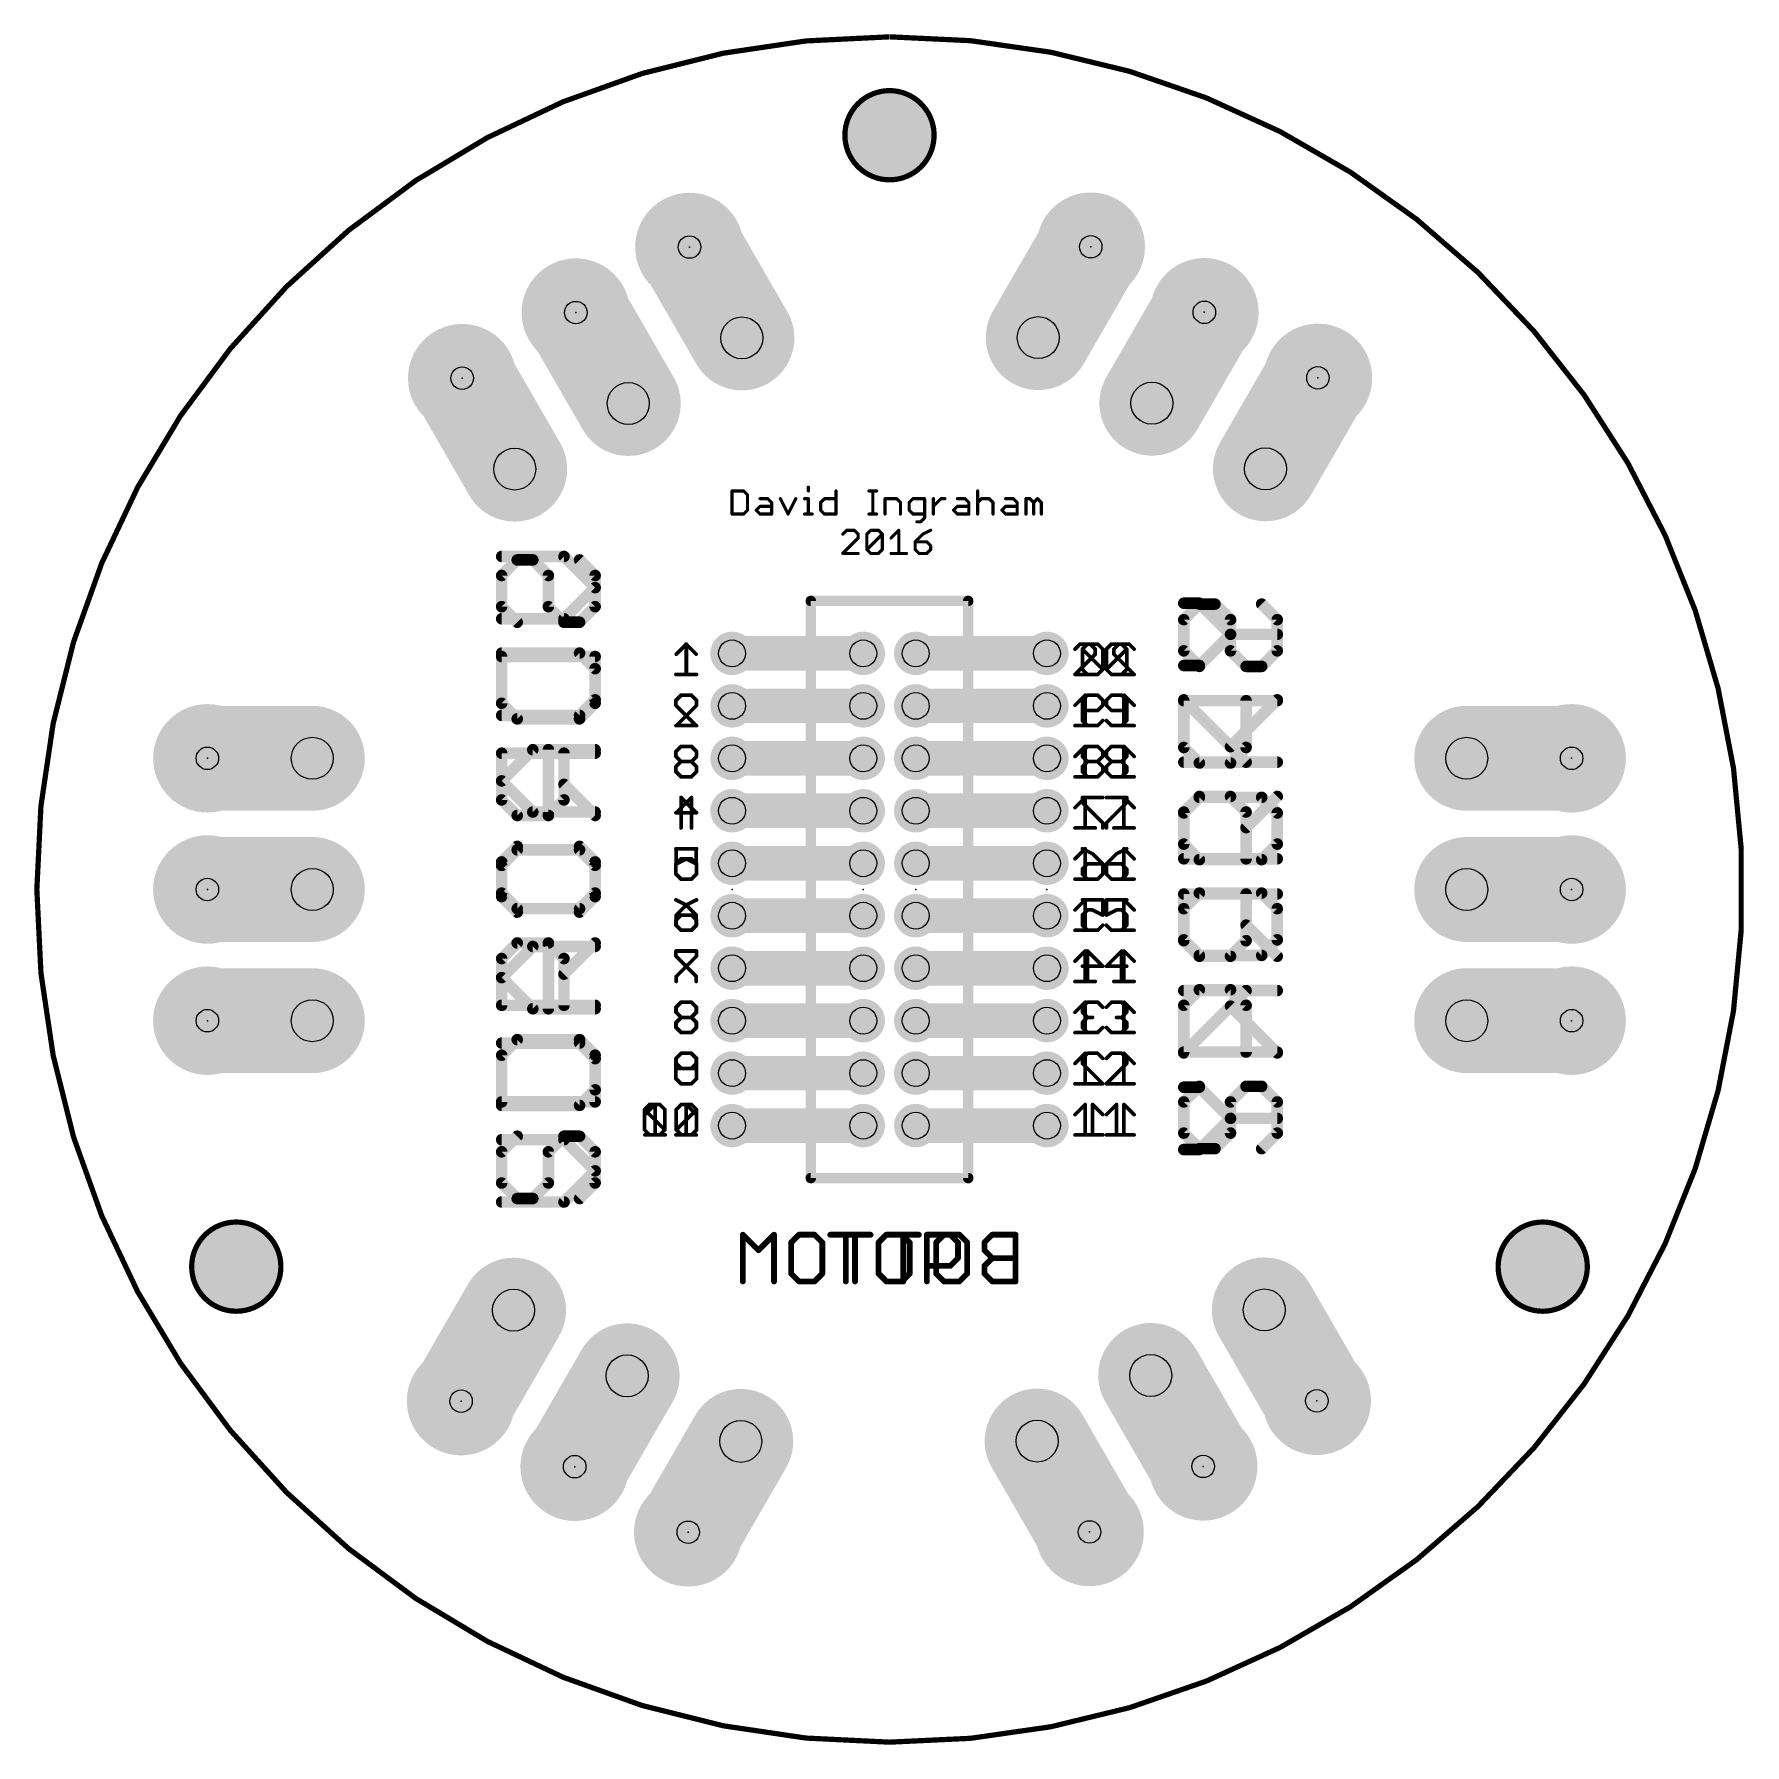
# Model space of a CAD drawing. Extents: x -41.4 to 41.4, y -41.4 to 41.4.
import ezdxf

# ---------------------------------------------------------------- set-up
doc = ezdxf.new("R2010")
doc.units = 0
for name, color, linetype in [('1', 22, 'CONTINUOUS'), ('16', 175, 'CONTINUOUS'), ('17', 82, 'CONTINUOUS'), ('18', 82, 'CONTINUOUS'), ('20', 7, 'CONTINUOUS'), ('21', 253, 'CONTINUOUS'), ('22', 253, 'CONTINUOUS'), ('23', 7, 'CONTINUOUS'), ('29', 253, 'CONTINUOUS'), ('30', 253, 'CONTINUOUS'), ('44', 253, 'CONTINUOUS')]:
    doc.layers.add(name, color=color, linetype=linetype)

# ---------------------------------------------------------------- blocks, each defined once
blk = doc.blocks.new('ROUNDP')
at = {"const_width": 0.5}
blk.add_lwpolyline([(0, -0.25, 1), (0, 0.25, 1), (0, -0.25)], format="xyb", dxfattribs=at)
blk = doc.blocks.new('OCTAGONV')
at = {"const_width": 0.5}
blk.add_lwpolyline([(-0.25, -0.1036), (-0.25, 0.1036), (-0.1036, 0.25), (0.1036, 0.25), (0.25, 0.1036), (0.25, -0.1036), (0.1036, -0.25), (-0.1036, -0.25), (-0.25, -0.1036), (-0.25, 0.1036)], dxfattribs=at)

msp = doc.modelspace()

# ---------------------------------------------------------------- linework, layer by layer
at = {"layer": '1'}
for points, const_width in [([(-9.6852, 31.0998), (-7.1452, 26.7004)], 5.08), ([(9.7407, 31.115), (7.2007, 26.7156)], 5.08), ([(-12.6445, 23.5254), (-15.1845, 27.9248)], 5.08), ([(12.7, 23.5406), (15.24, 27.94)], 5.08), ([(-20.6837, 24.7498), (-18.1437, 20.3504)], 5.08), ([(20.7393, 24.765), (18.1993, 20.3656)], 5.08), ([(-1.27, 11.43), (-7.62, 11.43)], 1.6764), ([(7.62, 11.43), (1.27, 11.43)], 1.6764), ([(-1.27, 8.89), (-7.62, 8.89)], 1.6764), ([(7.62, 8.89), (1.27, 8.89)], 1.6764), ([(-33.02, 6.35), (-27.94, 6.35)], 5.08), ([(33.02, 6.35), (27.94, 6.35)], 5.08), ([(-1.27, 6.35), (-7.62, 6.35)], 1.6764), ([(7.62, 6.35), (1.27, 6.35)], 1.6764), ([(-1.27, 3.81), (-7.62, 3.81)], 1.6764), ([(7.62, 3.81), (1.27, 3.81)], 1.6764), ([(-27.94, 0), (-33.02, 0)], 5.08), ([(27.94, 0), (33.02, 0)], 5.08), ([(-1.27, 1.27), (-7.62, 1.27)], 1.6764), ([(7.62, 1.27), (1.27, 1.27)], 1.6764), ([(-1.27, -1.27), (-7.62, -1.27)], 1.6764), ([(7.62, -1.27), (1.27, -1.27)], 1.6764), ([(-1.27, -3.81), (-7.62, -3.81)], 1.6764), ([(7.62, -3.81), (1.27, -3.81)], 1.6764), ([(-33.02, -6.35), (-27.94, -6.35)], 5.08), ([(33.02, -6.35), (27.94, -6.35)], 5.08), ([(-1.27, -6.35), (-7.62, -6.35)], 1.6764), ([(7.62, -6.35), (1.27, -6.35)], 1.6764), ([(-1.27, -8.89), (-7.62, -8.89)], 1.6764), ([(7.62, -8.89), (1.27, -8.89)], 1.6764), ([(-1.27, -11.43), (-7.62, -11.43)], 1.6764), ([(7.62, -11.43), (1.27, -11.43)], 1.6764), ([(-20.7393, -24.765), (-18.1993, -20.3656)], 5.08), ([(20.6837, -24.7498), (18.1437, -20.3504)], 5.08), ([(-12.7, -23.5406), (-15.24, -27.94)], 5.08), ([(12.6445, -23.5254), (15.1845, -27.9248)], 5.08), ([(-9.7407, -31.115), (-7.2007, -26.7156)], 5.08), ([(9.6852, -31.0998), (7.1452, -26.7004)], 5.08)]:
    msp.add_lwpolyline(points, dxfattribs=dict(at, const_width=const_width))
for points, const_width in [([(-8.5853, 31.7348, 1), (-10.7851, 30.4648)], 2.54), ([(10.8406, 30.48, 1), (8.6409, 31.75)], 2.54), ([(-14.0846, 28.5598, 1), (-16.2843, 27.2898)], 2.54), ([(16.3399, 27.305, 1), (14.1401, 28.575)], 2.54), ([(-8.2451, 26.0654, 1), (-6.0453, 27.3354)], 2.54), ([(6.1009, 27.3506, 1), (8.3006, 26.0806)], 2.54), ([(-19.5839, 25.3848, 1), (-21.7836, 24.1148)], 2.54), ([(21.8391, 24.13, 1), (19.6394, 25.4)], 2.54), ([(-13.7443, 22.8904, 1), (-11.5446, 24.1604)], 2.54), ([(11.6001, 24.1756, 1), (13.7999, 22.9056)], 2.54), ([(-19.2436, 19.7154, 1), (-17.0439, 20.9854)], 2.54), ([(17.0994, 21.0006, 1), (19.2991, 19.7306)], 2.54), ([(-7.62, 11.8491, 1), (-7.62, 11.0109)], 0.8382), ([(-1.27, 11.0109, 1), (-1.27, 11.8491)], 0.8382), ([(1.27, 11.8491, 1), (1.27, 11.0109)], 0.8382), ([(7.62, 11.0109, 1), (7.62, 11.8491)], 0.8382), ([(-7.62, 9.3091, 1), (-7.62, 8.4709)], 0.8382), ([(-1.27, 8.4709, 1), (-1.27, 9.3091)], 0.8382), ([(1.27, 9.3091, 1), (1.27, 8.4709)], 0.8382), ([(7.62, 8.4709, 1), (7.62, 9.3091)], 0.8382), ([(-33.02, 7.62, 1), (-33.02, 5.08)], 2.54), ([(-27.94, 5.08, 1), (-27.94, 7.62)], 2.54), ([(27.94, 7.62, 1), (27.94, 5.08)], 2.54), ([(33.02, 5.08, 1), (33.02, 7.62)], 2.54), ([(-7.62, 6.7691, 1), (-7.62, 5.9309)], 0.8382), ([(-1.27, 5.9309, 1), (-1.27, 6.7691)], 0.8382), ([(1.27, 6.7691, 1), (1.27, 5.9309)], 0.8382), ([(7.62, 5.9309, 1), (7.62, 6.7691)], 0.8382), ([(-7.62, 4.2291, 1), (-7.62, 3.3909)], 0.8382), ([(-1.27, 3.3909, 1), (-1.27, 4.2291)], 0.8382), ([(1.27, 4.2291, 1), (1.27, 3.3909)], 0.8382), ([(7.62, 3.3909, 1), (7.62, 4.2291)], 0.8382), ([(-33.02, 1.27, 1), (-33.02, -1.27)], 2.54), ([(-27.94, -1.27, 1), (-27.94, 1.27)], 2.54), ([(27.94, 1.27, 1), (27.94, -1.27)], 2.54), ([(33.02, -1.27, 1), (33.02, 1.27)], 2.54), ([(-7.62, 1.6891, 1), (-7.62, 0.8509)], 0.8382), ([(-1.27, 0.8509, 1), (-1.27, 1.6891)], 0.8382), ([(1.27, 1.6891, 1), (1.27, 0.8509)], 0.8382), ([(7.62, 0.8509, 1), (7.62, 1.6891)], 0.8382), ([(-7.62, -0.8509, 1), (-7.62, -1.6891)], 0.8382), ([(-1.27, -1.6891, 1), (-1.27, -0.8509)], 0.8382), ([(1.27, -0.8509, 1), (1.27, -1.6891)], 0.8382), ([(7.62, -1.6891, 1), (7.62, -0.8509)], 0.8382), ([(-7.62, -3.3909, 1), (-7.62, -4.2291)], 0.8382), ([(-1.27, -4.2291, 1), (-1.27, -3.3909)], 0.8382), ([(1.27, -3.3909, 1), (1.27, -4.2291)], 0.8382), ([(7.62, -4.2291, 1), (7.62, -3.3909)], 0.8382), ([(-33.02, -5.08, 1), (-33.02, -7.62)], 2.54), ([(-27.94, -7.62, 1), (-27.94, -5.08)], 2.54), ([(27.94, -5.08, 1), (27.94, -7.62)], 2.54), ([(33.02, -7.62, 1), (33.02, -5.08)], 2.54), ([(-7.62, -5.9309, 1), (-7.62, -6.7691)], 0.8382), ([(-1.27, -6.7691, 1), (-1.27, -5.9309)], 0.8382), ([(1.27, -5.9309, 1), (1.27, -6.7691)], 0.8382), ([(7.62, -6.7691, 1), (7.62, -5.9309)], 0.8382), ([(-7.62, -8.4709, 1), (-7.62, -9.3091)], 0.8382), ([(-1.27, -9.3091, 1), (-1.27, -8.4709)], 0.8382), ([(1.27, -8.4709, 1), (1.27, -9.3091)], 0.8382), ([(7.62, -9.3091, 1), (7.62, -8.4709)], 0.8382), ([(-7.62, -11.0109, 1), (-7.62, -11.8491)], 0.8382), ([(-1.27, -11.8491, 1), (-1.27, -11.0109)], 0.8382), ([(1.27, -11.0109, 1), (1.27, -11.8491)], 0.8382), ([(7.62, -11.8491, 1), (7.62, -11.0109)], 0.8382), ([(-17.0994, -21.0006, 1), (-19.2991, -19.7306)], 2.54), ([(19.2436, -19.7154, 1), (17.0439, -20.9854)], 2.54), ([(-11.6001, -24.1756, 1), (-13.7999, -22.9056)], 2.54), ([(13.7443, -22.8904, 1), (11.5446, -24.1604)], 2.54), ([(-21.8391, -24.13, 1), (-19.6394, -25.4)], 2.54), ([(19.5839, -25.3848, 1), (21.7836, -24.1148)], 2.54), ([(-6.1009, -27.3506, 1), (-8.3006, -26.0806)], 2.54), ([(8.2451, -26.0654, 1), (6.0453, -27.3354)], 2.54), ([(-16.3399, -27.305, 1), (-14.1401, -28.575)], 2.54), ([(14.0846, -28.5598, 1), (16.2843, -27.2898)], 2.54), ([(-10.8406, -30.48, 1), (-8.6409, -31.75)], 2.54), ([(8.5853, -31.7348, 1), (10.7851, -30.4648)], 2.54)]:
    msp.add_lwpolyline(points, format="xyb", dxfattribs=dict(at, const_width=const_width))
at = {"layer": '16'}
for points, const_width in [([(-7.1452, 26.7004), (-9.6852, 31.0998)], 5.08), ([(7.2007, 26.7156), (9.7407, 31.115)], 5.08), ([(-15.1845, 27.9248), (-12.6445, 23.5254)], 5.08), ([(15.24, 27.94), (12.7, 23.5406)], 5.08), ([(-18.1437, 20.3504), (-20.6837, 24.7498)], 5.08), ([(18.1993, 20.3656), (20.7393, 24.765)], 5.08), ([(-7.62, 11.43), (-1.27, 11.43)], 1.6764), ([(1.27, 11.43), (7.62, 11.43)], 1.6764), ([(-7.62, 8.89), (-1.27, 8.89)], 1.6764), ([(1.27, 8.89), (7.62, 8.89)], 1.6764), ([(-27.94, 6.35), (-33.02, 6.35)], 5.08), ([(27.94, 6.35), (33.02, 6.35)], 5.08), ([(-7.62, 6.35), (-1.27, 6.35)], 1.6764), ([(1.27, 6.35), (7.62, 6.35)], 1.6764), ([(-7.62, 3.81), (-1.27, 3.81)], 1.6764), ([(1.27, 3.81), (7.62, 3.81)], 1.6764), ([(-33.02, 0), (-27.94, 0)], 5.08), ([(33.02, 0), (27.94, 0)], 5.08), ([(-7.62, 1.27), (-1.27, 1.27)], 1.6764), ([(1.27, 1.27), (7.62, 1.27)], 1.6764), ([(-7.62, -1.27), (-1.27, -1.27)], 1.6764), ([(1.27, -1.27), (7.62, -1.27)], 1.6764), ([(-7.62, -3.81), (-1.27, -3.81)], 1.6764), ([(1.27, -3.81), (7.62, -3.81)], 1.6764), ([(-27.94, -6.35), (-33.02, -6.35)], 5.08), ([(27.94, -6.35), (33.02, -6.35)], 5.08), ([(-7.62, -6.35), (-1.27, -6.35)], 1.6764), ([(1.27, -6.35), (7.62, -6.35)], 1.6764), ([(-7.62, -8.89), (-1.27, -8.89)], 1.6764), ([(1.27, -8.89), (7.62, -8.89)], 1.6764), ([(-7.62, -11.43), (-1.27, -11.43)], 1.6764), ([(1.27, -11.43), (7.62, -11.43)], 1.6764), ([(-18.1993, -20.3656), (-20.7393, -24.765)], 5.08), ([(18.1437, -20.3504), (20.6837, -24.7498)], 5.08), ([(-15.24, -27.94), (-12.7, -23.5406)], 5.08), ([(15.1845, -27.9248), (12.6445, -23.5254)], 5.08), ([(-7.2007, -26.7156), (-9.7407, -31.115)], 5.08), ([(7.1452, -26.7004), (9.6852, -31.0998)], 5.08)]:
    msp.add_lwpolyline(points, dxfattribs=dict(at, const_width=const_width))
for points, const_width in [([(-8.5853, 31.7348, 1), (-10.7851, 30.4648)], 2.54), ([(10.8406, 30.48, 1), (8.6409, 31.75)], 2.54), ([(-14.0846, 28.5598, 1), (-16.2843, 27.2898)], 2.54), ([(16.3399, 27.305, 1), (14.1401, 28.575)], 2.54), ([(-8.2451, 26.0654, 1), (-6.0453, 27.3354)], 2.54), ([(6.1009, 27.3506, 1), (8.3006, 26.0806)], 2.54), ([(-19.5839, 25.3848, 1), (-21.7836, 24.1148)], 2.54), ([(21.8391, 24.13, 1), (19.6394, 25.4)], 2.54), ([(-13.7443, 22.8904, 1), (-11.5446, 24.1604)], 2.54), ([(11.6001, 24.1756, 1), (13.7999, 22.9056)], 2.54), ([(-19.2436, 19.7154, 1), (-17.0439, 20.9854)], 2.54), ([(17.0994, 21.0006, 1), (19.2991, 19.7306)], 2.54), ([(-7.62, 11.8491, 1), (-7.62, 11.0109)], 0.8382), ([(-1.27, 11.0109, 1), (-1.27, 11.8491)], 0.8382), ([(1.27, 11.8491, 1), (1.27, 11.0109)], 0.8382), ([(7.62, 11.0109, 1), (7.62, 11.8491)], 0.8382), ([(-7.62, 9.3091, 1), (-7.62, 8.4709)], 0.8382), ([(-1.27, 8.4709, 1), (-1.27, 9.3091)], 0.8382), ([(1.27, 9.3091, 1), (1.27, 8.4709)], 0.8382), ([(7.62, 8.4709, 1), (7.62, 9.3091)], 0.8382), ([(-33.02, 7.62, 1), (-33.02, 5.08)], 2.54), ([(-27.94, 5.08, 1), (-27.94, 7.62)], 2.54), ([(27.94, 7.62, 1), (27.94, 5.08)], 2.54), ([(33.02, 5.08, 1), (33.02, 7.62)], 2.54), ([(-7.62, 6.7691, 1), (-7.62, 5.9309)], 0.8382), ([(-1.27, 5.9309, 1), (-1.27, 6.7691)], 0.8382), ([(1.27, 6.7691, 1), (1.27, 5.9309)], 0.8382), ([(7.62, 5.9309, 1), (7.62, 6.7691)], 0.8382), ([(-7.62, 4.2291, 1), (-7.62, 3.3909)], 0.8382), ([(-1.27, 3.3909, 1), (-1.27, 4.2291)], 0.8382), ([(1.27, 4.2291, 1), (1.27, 3.3909)], 0.8382), ([(7.62, 3.3909, 1), (7.62, 4.2291)], 0.8382), ([(-33.02, 1.27, 1), (-33.02, -1.27)], 2.54), ([(-27.94, -1.27, 1), (-27.94, 1.27)], 2.54), ([(27.94, 1.27, 1), (27.94, -1.27)], 2.54), ([(33.02, -1.27, 1), (33.02, 1.27)], 2.54), ([(-7.62, 1.6891, 1), (-7.62, 0.8509)], 0.8382), ([(-1.27, 0.8509, 1), (-1.27, 1.6891)], 0.8382), ([(1.27, 1.6891, 1), (1.27, 0.8509)], 0.8382), ([(7.62, 0.8509, 1), (7.62, 1.6891)], 0.8382), ([(-7.62, -0.8509, 1), (-7.62, -1.6891)], 0.8382), ([(-1.27, -1.6891, 1), (-1.27, -0.8509)], 0.8382), ([(1.27, -0.8509, 1), (1.27, -1.6891)], 0.8382), ([(7.62, -1.6891, 1), (7.62, -0.8509)], 0.8382), ([(-7.62, -3.3909, 1), (-7.62, -4.2291)], 0.8382), ([(-1.27, -4.2291, 1), (-1.27, -3.3909)], 0.8382), ([(1.27, -3.3909, 1), (1.27, -4.2291)], 0.8382), ([(7.62, -4.2291, 1), (7.62, -3.3909)], 0.8382), ([(-33.02, -5.08, 1), (-33.02, -7.62)], 2.54), ([(-27.94, -7.62, 1), (-27.94, -5.08)], 2.54), ([(27.94, -5.08, 1), (27.94, -7.62)], 2.54), ([(33.02, -7.62, 1), (33.02, -5.08)], 2.54), ([(-7.62, -5.9309, 1), (-7.62, -6.7691)], 0.8382), ([(-1.27, -6.7691, 1), (-1.27, -5.9309)], 0.8382), ([(1.27, -5.9309, 1), (1.27, -6.7691)], 0.8382), ([(7.62, -6.7691, 1), (7.62, -5.9309)], 0.8382), ([(-7.62, -8.4709, 1), (-7.62, -9.3091)], 0.8382), ([(-1.27, -9.3091, 1), (-1.27, -8.4709)], 0.8382), ([(1.27, -8.4709, 1), (1.27, -9.3091)], 0.8382), ([(7.62, -9.3091, 1), (7.62, -8.4709)], 0.8382), ([(-7.62, -11.0109, 1), (-7.62, -11.8491)], 0.8382), ([(-1.27, -11.8491, 1), (-1.27, -11.0109)], 0.8382), ([(1.27, -11.0109, 1), (1.27, -11.8491)], 0.8382), ([(7.62, -11.8491, 1), (7.62, -11.0109)], 0.8382), ([(-17.0994, -21.0006, 1), (-19.2991, -19.7306)], 2.54), ([(19.2436, -19.7154, 1), (17.0439, -20.9854)], 2.54), ([(-11.6001, -24.1756, 1), (-13.7999, -22.9056)], 2.54), ([(13.7443, -22.8904, 1), (11.5446, -24.1604)], 2.54), ([(-21.8391, -24.13, 1), (-19.6394, -25.4)], 2.54), ([(19.5839, -25.3848, 1), (21.7836, -24.1148)], 2.54), ([(-6.1009, -27.3506, 1), (-8.3006, -26.0806)], 2.54), ([(8.2451, -26.0654, 1), (6.0453, -27.3354)], 2.54), ([(-16.3399, -27.305, 1), (-14.1401, -28.575)], 2.54), ([(14.0846, -28.5598, 1), (16.2843, -27.2898)], 2.54), ([(-10.8406, -30.48, 1), (-8.6409, -31.75)], 2.54), ([(8.5853, -31.7348, 1), (10.7851, -30.4648)], 2.54)]:
    msp.add_lwpolyline(points, format="xyb", dxfattribs=dict(at, const_width=const_width))
at = {"layer": '20', "const_width": 0.254}
msp.add_lwpolyline([(0, -41.275, 1), (0, 41.275, 1), (0, -41.275)], format="xyb", dxfattribs=at)
at = {"layer": '20'}
for centre in [(0.0356, 36.4639), (-31.596, -18.2865), (31.6526, -18.2724)]:
    msp.add_circle(centre, 2.159, dxfattribs=at)
at = {"layer": '21'}
for points, const_width in [([(0, 34.3535, 1), (0, 38.6715, 1), (0, 34.3535)], 0.254), ([(-7.5842, 19.2923, 1), (-7.6604, 19.2923)], 0.0762), ([(-7.6223, 19.3304, 1), (-7.6223, 19.2542)], 0.0762), ([(-7.0361, 19.3192, 1), (-7.09, 19.2653)], 0.0762), ([(-7.0631, 19.2542, 1), (-7.0631, 19.3304)], 0.0762), ([(-6.8385, 19.1058, 1), (-6.9147, 19.1058)], 0.0762), ([(-6.9036, 19.0789, 1), (-6.8497, 19.1328)], 0.0762), ([(-3.8896, 19.4787, 1), (-3.9658, 19.4787)], 0.0762), ([(-3.9658, 19.2923, 1), (-3.8896, 19.2923)], 0.0762), ([(-2.5508, 19.2923, 1), (-2.627, 19.2923)], 0.0762), ([(-0.9958, 19.3304, 1), (-0.9958, 19.2542)], 0.0762), ([(-0.7712, 19.2923, 1), (-0.8474, 19.2923)], 0.0762), ([(-0.6229, 19.2542, 1), (-0.6229, 19.3304)], 0.0762), ([(4.3046, 19.2923, 1), (4.2284, 19.2923)], 0.0762), ([(-7.6223, 18.2118, 1), (-7.6223, 18.1356)], 0.0762), ([(-7.09, 18.2006, 1), (-7.0361, 18.1468)], 0.0762), ([(-7.0631, 18.1356, 1), (-7.0631, 18.2118)], 0.0762), ([(-6.9147, 18.3601, 1), (-6.8385, 18.3601)], 0.0762), ([(-6.8497, 18.3332, 1), (-6.9036, 18.3871)], 0.0762), ([(-6.426, 18.3871, 1), (-6.4799, 18.3332)], 0.0762), ([(-6.4799, 18.3871, 1), (-6.426, 18.3332)], 0.0762), ([(-6.2665, 18.9575, 1), (-6.2665, 18.8813)], 0.0762), ([(-6.2665, 18.5846, 1), (-6.2665, 18.5084)], 0.0762), ([(-6.2665, 18.2118, 1), (-6.2665, 18.1356)], 0.0762), ([(-6.2396, 18.5196, 1), (-6.2935, 18.5735)], 0.0762), ([(-6.2935, 18.1468, 1), (-6.2396, 18.2006)], 0.0762), ([(-5.8667, 18.9463, 1), (-5.9206, 18.8925)], 0.0762), ([(-5.8937, 18.8813, 1), (-5.8937, 18.9575)], 0.0762), ([(-5.6691, 18.733, 1), (-5.7453, 18.733)], 0.0762), ([(-5.7342, 18.706, 1), (-5.6803, 18.7599)], 0.0762), ([(-5.7072, 18.5084, 1), (-5.7072, 18.5846)], 0.0762), ([(-5.7072, 18.1356, 1), (-5.7072, 18.2118)], 0.0762), ([(-5.2495, 18.9364, 1), (-5.3176, 18.9024)], 0.0762), ([(-4.9448, 18.1907, 1), (-4.8766, 18.1567)], 0.0762), ([(-4.9448, 18.1567, 1), (-4.8766, 18.1907)], 0.0762), ([(-4.5038, 18.9024, 1), (-4.5719, 18.9364)], 0.0762), ([(-4.1142, 18.9575, 1), (-4.1142, 18.8813)], 0.0762), ([(-4.1142, 18.2118, 1), (-4.1142, 18.1356)], 0.0762), ([(-3.8896, 18.9194, 1), (-3.9658, 18.9194)], 0.0762), ([(-3.9277, 18.8813, 1), (-3.9277, 18.9575)], 0.0762), ([(-3.7413, 18.1356, 1), (-3.7413, 18.2118)], 0.0762), ([(-3.2965, 18.733, 1), (-3.3727, 18.733)], 0.0762), ([(-3.3615, 18.7599, 1), (-3.3076, 18.706)], 0.0762), ([(-3.3076, 18.3871, 1), (-3.3615, 18.3332)], 0.0762), ([(-3.3727, 18.3601, 1), (-3.2965, 18.3601)], 0.0762), ([(-3.1481, 18.9575, 1), (-3.1481, 18.8813)], 0.0762), ([(-3.1481, 18.2118, 1), (-3.1481, 18.1356)], 0.0762), ([(-3.1212, 18.8925, 1), (-3.1751, 18.9463)], 0.0762), ([(-3.1751, 18.1468, 1), (-3.1212, 18.2006)], 0.0762), ([(-2.5889, 18.8813, 1), (-2.5889, 18.9575)], 0.0762), ([(-2.5889, 18.1356, 1), (-2.5889, 18.2118)], 0.0762), ([(-0.9958, 18.2118, 1), (-0.9958, 18.1356)], 0.0762), ([(-0.6229, 18.1356, 1), (-0.6229, 18.2118)], 0.0762), ([(-0.1781, 18.9194, 1), (-0.2543, 18.9194)], 0.0762), ([(-0.2162, 18.9575, 1), (-0.2162, 18.8813)], 0.0762), ([(0.3701, 18.9463, 1), (0.3162, 18.8925)], 0.0762), ([(0.3431, 18.8813, 1), (0.3431, 18.9575)], 0.0762), ([(0.5676, 18.733, 1), (0.4914, 18.733)], 0.0762), ([(0.5026, 18.706, 1), (0.5565, 18.7599)], 0.0762), ([(0.9913, 18.733, 1), (0.9151, 18.733)], 0.0762), ([(0.9263, 18.7599, 1), (0.9802, 18.706)], 0.0762), ([(0.9802, 18.3871, 1), (0.9263, 18.3332)], 0.0762), ([(0.9151, 18.3601, 1), (0.9913, 18.3601)], 0.0762), ([(1.1397, 18.9575, 1), (1.1397, 18.8813)], 0.0762), ([(1.1397, 18.2118, 1), (1.1397, 18.1356)], 0.0762), ([(1.1666, 18.8925, 1), (1.1127, 18.9463)], 0.0762), ([(1.1127, 18.1468, 1), (1.1666, 18.2006)], 0.0762), ([(1.737, 18.9194, 1), (1.6608, 18.9194)], 0.0762), ([(1.6989, 18.8813, 1), (1.6989, 18.9575)], 0.0762), ([(1.6989, 18.1356, 1), (1.6989, 18.2118)], 0.0762), ([(2.1607, 18.9194, 1), (2.0845, 18.9194)], 0.0762), ([(2.0957, 18.5735, 1), (2.1496, 18.5196)], 0.0762), ([(2.4955, 18.9575, 1), (2.4955, 18.8813)], 0.0762), ([(2.5224, 18.8925, 1), (2.4685, 18.9463)], 0.0762), ([(2.6819, 18.8813, 1), (2.6819, 18.9575)], 0.0762), ([(3.1241, 18.3871, 1), (3.0702, 18.3332)], 0.0762), ([(3.0702, 18.3871, 1), (3.1241, 18.3332)], 0.0762), ([(3.2835, 18.9575, 1), (3.2835, 18.8813)], 0.0762), ([(3.2835, 18.5846, 1), (3.2835, 18.5084)], 0.0762), ([(3.2835, 18.2118, 1), (3.2835, 18.1356)], 0.0762), ([(3.3105, 18.5196, 1), (3.2566, 18.5735)], 0.0762), ([(3.2566, 18.1468, 1), (3.3105, 18.2006)], 0.0762), ([(3.6833, 18.9463, 1), (3.6295, 18.8925)], 0.0762), ([(3.6564, 18.8813, 1), (3.6564, 18.9575)], 0.0762), ([(3.8809, 18.733, 1), (3.8047, 18.733)], 0.0762), ([(3.8159, 18.706, 1), (3.8698, 18.7599)], 0.0762), ([(3.8428, 18.5084, 1), (3.8428, 18.5846)], 0.0762), ([(3.8428, 18.1356, 1), (3.8428, 18.2118)], 0.0762), ([(4.2396, 18.7599, 1), (4.2935, 18.706)], 0.0762), ([(4.4529, 18.9575, 1), (4.4529, 18.8813)], 0.0762), ([(4.4799, 18.8925, 1), (4.426, 18.9463)], 0.0762), ([(4.8527, 18.9463, 1), (4.7989, 18.8925)], 0.0762), ([(4.8258, 18.8813, 1), (4.8258, 18.9575)], 0.0762), ([(5.0503, 18.733, 1), (4.9741, 18.733)], 0.0762), ([(4.9853, 18.706, 1), (5.0392, 18.7599)], 0.0762), ([(5.4629, 18.3871, 1), (5.409, 18.3332)], 0.0762), ([(5.409, 18.3871, 1), (5.4629, 18.3332)], 0.0762), ([(5.6223, 18.9575, 1), (5.6223, 18.8813)], 0.0762), ([(5.6223, 18.5846, 1), (5.6223, 18.5084)], 0.0762), ([(5.6223, 18.2118, 1), (5.6223, 18.1356)], 0.0762), ([(5.6493, 18.5196, 1), (5.5954, 18.5735)], 0.0762), ([(5.5954, 18.1468, 1), (5.6493, 18.2006)], 0.0762), ([(6.0221, 18.9463, 1), (5.9683, 18.8925)], 0.0762), ([(5.9952, 18.8813, 1), (5.9952, 18.9575)], 0.0762), ([(6.2197, 18.733, 1), (6.1435, 18.733)], 0.0762), ([(6.1547, 18.706, 1), (6.2086, 18.7599)], 0.0762), ([(6.1816, 18.5084, 1), (6.1816, 18.5846)], 0.0762), ([(6.1816, 18.1356, 1), (6.1816, 18.2118)], 0.0762), ([(6.6434, 18.9194, 1), (6.5672, 18.9194)], 0.0762), ([(6.6053, 18.9575, 1), (6.6053, 18.8813)], 0.0762), ([(6.8187, 18.9463, 1), (6.7648, 18.8925)], 0.0762), ([(6.7917, 18.8813, 1), (6.7917, 18.9575)], 0.0762), ([(6.9512, 18.7599, 1), (7.0051, 18.706)], 0.0762), ([(7.0163, 18.733, 1), (6.9401, 18.733)], 0.0762), ([(6.9512, 18.706, 1), (7.0051, 18.7599)], 0.0762), ([(7.1915, 18.9463, 1), (7.1376, 18.8925)], 0.0762), ([(7.1915, 18.8925, 1), (7.1376, 18.9463)], 0.0762), ([(7.3891, 18.733, 1), (7.3129, 18.733)], 0.0762), ([(7.3241, 18.706, 1), (7.378, 18.7599)], 0.0762), ([(-7.6604, 18.1737, 1), (-7.5842, 18.1737)], 0.0762), ([(-5.7453, 18.1737, 1), (-5.6691, 18.1737)], 0.0762), ([(-3.9658, 18.1737, 1), (-3.8896, 18.1737)], 0.0762), ([(-2.627, 18.1737, 1), (-2.5508, 18.1737)], 0.0762), ([(-2.0762, 17.4254, 1), (-2.0762, 17.3492)], 0.0762), ([(-2.0492, 17.3603, 1), (-2.1031, 17.4142)], 0.0762), ([(-1.6764, 17.4142, 1), (-1.7303, 17.3603)], 0.0762), ([(-1.7033, 17.3492, 1), (-1.7033, 17.4254)], 0.0762), ([(-0.9068, 17.4254, 1), (-0.9068, 17.3492)], 0.0762), ([(-0.8798, 17.3603, 1), (-0.9337, 17.4142)], 0.0762), ([(-0.8474, 18.1737, 1), (-0.7712, 18.1737)], 0.0762), ([(-0.507, 17.4142, 1), (-0.5609, 17.3603)], 0.0762), ([(-0.5339, 17.3492, 1), (-0.5339, 17.4254)], 0.0762), ([(-0.2543, 18.1737, 1), (-0.1781, 18.1737)], 0.0762), ([(0.4871, 17.3873, 1), (0.4109, 17.3873)], 0.0762), ([(0.476, 17.3603, 1), (0.4221, 17.4142)], 0.0762), ([(0.4914, 18.1737, 1), (0.5676, 18.1737)], 0.0762), ([(1.3261, 17.839, 1), (1.3261, 17.7628)], 0.0762), ([(1.4856, 17.8278, 1), (1.5394, 17.7739)], 0.0762), ([(1.5125, 17.7628, 1), (1.5125, 17.839)], 0.0762), ([(1.6608, 17.9873, 1), (1.737, 17.9873)], 0.0762), ([(1.7259, 17.9603, 1), (1.672, 18.0142)], 0.0762), ([(2.0083, 17.3532, 1), (1.9743, 17.4213)], 0.0762), ([(2.0845, 18.1737, 1), (2.1607, 18.1737)], 0.0762), ([(3.8047, 18.1737, 1), (3.8809, 18.1737)], 0.0762), ([(4.2284, 18.1737, 1), (4.3046, 18.1737)], 0.0762), ([(4.9741, 18.1737, 1), (5.0503, 18.1737)], 0.0762), ([(6.1435, 18.1737, 1), (6.2197, 18.1737)], 0.0762), ([(6.5672, 18.1737, 1), (6.6434, 18.1737)], 0.0762), ([(6.9401, 18.1737, 1), (7.0163, 18.1737)], 0.0762), ([(7.3129, 18.1737, 1), (7.3891, 18.1737)], 0.0762), ([(-2.2895, 17.2278, 1), (-2.2357, 17.1739)], 0.0762), ([(-1.4788, 17.2008, 1), (-1.555, 17.2008)], 0.0762), ([(-1.555, 17.0144, 1), (-1.4788, 17.0144)], 0.0762), ([(-1.5438, 17.1739, 1), (-1.49, 17.2278)], 0.0762), ([(-1.49, 16.9875, 1), (-1.5438, 17.0413)], 0.0762), ([(-1.0551, 17.2008, 1), (-1.1313, 17.2008)], 0.0762), ([(-1.1201, 17.2278, 1), (-1.0663, 17.1739)], 0.0762), ([(-0.3094, 17.2008, 1), (-0.3856, 17.2008)], 0.0762), ([(-0.3206, 17.1739, 1), (-0.3744, 17.2278)], 0.0762), ([(-0.3744, 17.1739, 1), (-0.3206, 17.2278)], 0.0762), ([(0.0493, 17.0413, 1), (0.1031, 16.9875)], 0.0762), ([(1.2837, 16.828, 1), (1.2075, 16.828)], 0.0762), ([(1.2456, 16.8661, 1), (1.2456, 16.7899)], 0.0762), ([(1.2187, 16.8549, 1), (1.2725, 16.801)], 0.0762), ([(1.6014, 17.2349, 1), (1.6355, 17.1668)], 0.0762), ([(1.6454, 17.1739, 1), (1.5915, 17.2278)], 0.0762), ([(1.8318, 16.8549, 1), (1.7779, 16.801)], 0.0762), ([(1.8049, 16.7899, 1), (1.8049, 16.8661)], 0.0762), ([(2.0294, 16.6416, 1), (1.9532, 16.6416)], 0.0762), ([(1.9644, 16.6146, 1), (2.0182, 16.6685)], 0.0762), ([(-18.7745, 16.2614, 1), (-18.7745, 15.982)], 0.2794), ([(-15.659, 16.2205, 1), (-15.8565, 16.0229)], 0.2794), ([(-15.7578, 15.982, 1), (-15.7578, 16.2614)], 0.2794), ([(-2.2626, 16.3068, 1), (-2.2626, 16.2306)], 0.0762), ([(-2.2895, 16.2956, 1), (-2.2357, 16.2418)], 0.0762), ([(-1.5169, 16.2306, 1), (-1.5169, 16.3068)], 0.0762), ([(-1.0663, 16.4821, 1), (-1.1201, 16.4282)], 0.0762), ([(-1.1201, 16.4821, 1), (-1.0663, 16.4282)], 0.0762), ([(-1.1313, 16.4551, 1), (-1.0551, 16.4551)], 0.0762), ([(-0.9068, 16.3068, 1), (-0.9068, 16.2306)], 0.0762), ([(-0.9337, 16.2418, 1), (-0.8798, 16.2956)], 0.0762), ([(-0.5609, 16.2956, 1), (-0.507, 16.2418)], 0.0762), ([(-0.5339, 16.2306, 1), (-0.5339, 16.3068)], 0.0762), ([(-0.3856, 16.4551, 1), (-0.3094, 16.4551)], 0.0762), ([(-0.3206, 16.4282, 1), (-0.3744, 16.4821)], 0.0762), ([(0.0762, 16.3068, 1), (0.0762, 16.2306)], 0.0762), ([(0.4109, 16.2687, 1), (0.4871, 16.2687)], 0.0762), ([(0.8219, 16.2306, 1), (0.8219, 16.3068)], 0.0762), ([(1.2725, 16.4821, 1), (1.2187, 16.4282)], 0.0762), ([(1.2075, 16.4551, 1), (1.2837, 16.4551)], 0.0762), ([(1.432, 16.3068, 1), (1.432, 16.2306)], 0.0762), ([(1.4051, 16.2418, 1), (1.459, 16.2956)], 0.0762), ([(1.7779, 16.2956, 1), (1.8318, 16.2418)], 0.0762), ([(1.8049, 16.2306, 1), (1.8049, 16.3068)], 0.0762), ([(1.9532, 16.4551, 1), (2.0294, 16.4551)], 0.0762), ([(2.0182, 16.4282, 1), (1.9644, 16.4821)], 0.0762), ([(-14.1506, 14.5146, 1), (-14.3482, 14.7121)], 0.2794), ([(-14.3482, 14.5146, 1), (-14.1506, 14.7121)], 0.2794), ([(-3.683, 13.97, 1), (-3.937, 13.97)], 0.254), ([(-3.81, 14.097, 1), (-3.81, 13.843)], 0.254), ([(3.937, 13.97, 1), (3.683, 13.97)], 0.254), ([(3.81, 13.843, 1), (3.81, 14.097)], 0.254), ([(14.2455, 13.9982, 1), (14.2455, 13.7188)], 0.2794), ([(15.0985, 13.9573, 1), (14.9009, 13.7597)], 0.2794), ([(14.9997, 13.7188, 1), (14.9997, 13.9982)], 0.2794), ([(-18.7745, 13.2447, 1), (-18.7745, 12.9653)], 0.2794), ([(-15.8565, 13.2038, 1), (-15.659, 13.0062)], 0.2794), ([(-15.7578, 12.9653, 1), (-15.7578, 13.2447)], 0.2794), ([(16.5081, 12.4899, 1), (16.5081, 12.2105)], 0.2794), ([(16.6069, 12.2514, 1), (16.4093, 12.4489)], 0.2794), ([(16.4093, 12.2514, 1), (16.6069, 12.4489)], 0.2794), ([(18.7706, 12.2105, 1), (18.7706, 12.4899)], 0.2794), ([(-18.7745, 11.5838, 1), (-18.7745, 11.3044)], 0.2794), ([(-14.9048, 11.5429, 1), (-15.1024, 11.3453)], 0.2794), ([(-15.0036, 11.3044, 1), (-15.0036, 11.5838)], 0.2794), ([(-9.7854, 11.8821, 1), (-9.8743, 11.8821)], 0.0889), ([(-9.7984, 11.8507, 1), (-9.8613, 11.9135)], 0.0889), ([(8.9475, 11.6678, 1), (9.0103, 11.6049)], 0.0889), ([(9.2246, 11.9266, 1), (9.2246, 11.8377)], 0.0889), ([(9.2561, 11.8507, 1), (9.1932, 11.9135)], 0.0889), ([(9.7476, 11.9135, 1), (9.6847, 11.8507)], 0.0889), ([(9.7161, 11.8377, 1), (9.7161, 11.9266)], 0.0889), ([(10.0063, 11.6364, 1), (9.9174, 11.6364)], 0.0889), ([(9.9304, 11.6049, 1), (9.9933, 11.6678)], 0.0889), ([(10.4677, 11.6678, 1), (10.5305, 11.6049)], 0.0889), ([(10.5436, 11.6364, 1), (10.4547, 11.6364)], 0.0889), ([(10.7449, 11.9266, 1), (10.7449, 11.8377)], 0.0889), ([(10.7763, 11.8507, 1), (10.7134, 11.9135)], 0.0889), ([(11.2678, 11.9135, 1), (11.2049, 11.8507)], 0.0889), ([(11.2363, 11.8377, 1), (11.2363, 11.9266)], 0.0889), ([(11.5265, 11.6364, 1), (11.4376, 11.6364)], 0.0889), ([(11.5135, 11.6049, 1), (11.4507, 11.6678)], 0.0889), ([(11.4507, 11.6049, 1), (11.5135, 11.6678)], 0.0889), ([(-14.1097, 10.6899, 1), (-14.3891, 10.6899)], 0.2794), ([(-14.3482, 10.5911, 1), (-14.1506, 10.7887)], 0.2794), ([(-10.3527, 11.4221, 1), (-10.2899, 11.3592)], 0.0889), ([(9.9174, 11.3906, 1), (10.0063, 11.3906)], 0.0889), ([(9.9933, 11.3592, 1), (9.9304, 11.4221)], 0.0889), ([(14.2455, 10.9815, 1), (14.2455, 10.7021)], 0.2794), ([(14.9009, 10.9406, 1), (15.0985, 10.743)], 0.2794), ([(14.9997, 10.7021, 1), (14.9997, 10.9815)], 0.2794), ([(-10.3213, 10.4521, 1), (-10.3213, 10.3632)], 0.0889), ([(-9.8743, 10.4077, 1), (-9.7854, 10.4077)], 0.0889), ([(-9.3383, 10.3632, 1), (-9.3383, 10.4521)], 0.0889), ([(8.9789, 10.4521, 1), (8.9789, 10.3632)], 0.0889), ([(8.9475, 10.4391, 1), (9.0103, 10.3762)], 0.0889), ([(9.9619, 10.3632, 1), (9.9619, 10.4521)], 0.0889), ([(10.5305, 10.6848, 1), (10.4677, 10.622)], 0.0889), ([(10.4677, 10.6848, 1), (10.5305, 10.622)], 0.0889), ([(10.4547, 10.6534, 1), (10.5436, 10.6534)], 0.0889), ([(10.7449, 10.4521, 1), (10.7449, 10.3632)], 0.0889), ([(10.7134, 10.3762, 1), (10.7763, 10.4391)], 0.0889), ([(11.2049, 10.4391, 1), (11.2678, 10.3762)], 0.0889), ([(11.2363, 10.3632, 1), (11.2363, 10.4521)], 0.0889), ([(11.4376, 10.6534, 1), (11.5265, 10.6534)], 0.0889), ([(11.5135, 10.622, 1), (11.4507, 10.6848)], 0.0889), ([(-14.3891, 9.1816, 1), (-14.1097, 9.1816)], 0.2794), ([(-14.1506, 9.0828, 1), (-14.3482, 9.2803)], 0.2794), ([(-10.3527, 9.1913, 1), (-10.2899, 9.1284)], 0.0889), ([(-10.0756, 9.4501, 1), (-10.0756, 9.3612)], 0.0889), ([(-10.0441, 9.3742, 1), (-10.107, 9.437)], 0.0889), ([(-9.5527, 9.437, 1), (-9.6155, 9.3742)], 0.0889), ([(-9.5841, 9.3612, 1), (-9.5841, 9.4501)], 0.0889), ([(-9.2939, 9.1599, 1), (-9.3828, 9.1599)], 0.0889), ([(-9.3698, 9.1284, 1), (-9.3069, 9.1913)], 0.0889), ([(9.5148, 9.4056, 1), (9.4259, 9.4056)], 0.0889), ([(9.5018, 9.3742, 1), (9.439, 9.437)], 0.0889), ([(10.4677, 9.1913, 1), (10.5305, 9.1284)], 0.0889), ([(10.5436, 9.1599, 1), (10.4547, 9.1599)], 0.0889), ([(10.7449, 9.4501, 1), (10.7449, 9.3612)], 0.0889), ([(10.7763, 9.3742, 1), (10.7134, 9.437)], 0.0889), ([(11.2678, 9.437, 1), (11.2049, 9.3742)], 0.0889), ([(11.2363, 9.3612, 1), (11.2363, 9.4501)], 0.0889), ([(11.5265, 9.1599, 1), (11.4376, 9.1599)], 0.0889), ([(11.4507, 9.1284, 1), (11.5135, 9.1913)], 0.0889), ([(14.3443, 9.2797, 1), (14.1468, 9.0821)], 0.2794), ([(18.8694, 9.0821, 1), (18.6718, 9.2797)], 0.2794), ([(-18.7745, 8.5671, 1), (-18.7745, 8.2877)], 0.2794), ([(-15.1024, 8.5262, 1), (-14.9048, 8.3286)], 0.2794), ([(-15.0036, 8.2877, 1), (-15.0036, 8.5671)], 0.2794), ([(-9.3828, 8.9141, 1), (-9.2939, 8.9141)], 0.0889), ([(-9.3069, 8.8827, 1), (-9.3698, 8.9456)], 0.0889), ([(8.9475, 8.9456, 1), (9.0103, 8.8827)], 0.0889), ([(10.5305, 8.9456, 1), (10.4677, 8.8827)], 0.0889), ([(10.4547, 8.9141, 1), (10.5436, 8.9141)], 0.0889), ([(10.7449, 8.7128, 1), (10.7449, 8.6239)], 0.0889), ([(10.7134, 8.6369, 1), (10.7763, 8.6998)], 0.0889), ([(11.4821, 8.6239, 1), (11.4821, 8.7128)], 0.0889), ([(-10.3213, 7.9756, 1), (-10.3213, 7.8867)], 0.0889), ([(-10.3527, 7.9626, 1), (-10.2899, 7.8997)], 0.0889), ([(-9.3383, 7.8867, 1), (-9.3383, 7.9756)], 0.0889), ([(8.9789, 7.9756, 1), (8.9789, 7.8867)], 0.0889), ([(9.4259, 7.9312, 1), (9.5148, 7.9312)], 0.0889), ([(9.9619, 7.8867, 1), (9.9619, 7.9756)], 0.0889), ([(10.5305, 8.2083, 1), (10.4677, 8.1455)], 0.0889), ([(10.7449, 7.9756, 1), (10.7449, 7.8867)], 0.0889), ([(10.7134, 7.8997, 1), (10.7763, 7.9626)], 0.0889), ([(11.2049, 7.9626, 1), (11.2678, 7.8997)], 0.0889), ([(11.2363, 7.8867, 1), (11.2363, 7.9756)], 0.0889), ([(11.4376, 8.1769, 1), (11.5265, 8.1769)], 0.0889), ([(11.5135, 8.1455, 1), (11.4507, 8.2083)], 0.0889), ([(-17.2661, 6.9062, 1), (-17.2661, 6.6268)], 0.2794), ([(-17.1673, 6.6677, 1), (-17.3649, 6.8653)], 0.2794), ([(-16.3722, 6.7665, 1), (-16.6516, 6.7665)], 0.2794), ([(-14.2494, 6.6268, 1), (-14.2494, 6.9062)], 0.2794), ([(-10.3527, 6.7148, 1), (-10.2899, 6.6519)], 0.0889), ([(-10.0756, 6.9736, 1), (-10.0756, 6.8847)], 0.0889), ([(-10.0441, 6.8977, 1), (-10.107, 6.9605)], 0.0889), ([(-9.5527, 6.9605, 1), (-9.6155, 6.8977)], 0.0889), ([(-9.5841, 6.8847, 1), (-9.5841, 6.9736)], 0.0889), ([(-9.2939, 6.6834, 1), (-9.3828, 6.6834)], 0.0889), ([(-9.3698, 6.6519, 1), (-9.3069, 6.7148)], 0.0889), ([(9.5148, 6.9291, 1), (9.4259, 6.9291)], 0.0889), ([(9.5018, 6.8977, 1), (9.439, 6.9605)], 0.0889), ([(10.4677, 6.7148, 1), (10.5305, 6.6519)], 0.0889), ([(10.5436, 6.6834, 1), (10.4547, 6.6834)], 0.0889), ([(10.7449, 6.9736, 1), (10.7449, 6.8847)], 0.0889), ([(10.7763, 6.8977, 1), (10.7134, 6.9605)], 0.0889), ([(11.2678, 6.9605, 1), (11.2049, 6.8977)], 0.0889), ([(11.2363, 6.8847, 1), (11.2363, 6.9736)], 0.0889), ([(11.5265, 6.6834, 1), (11.4376, 6.6834)], 0.0889), ([(11.4507, 6.6519, 1), (11.5135, 6.7148)], 0.0889), ([(16.4093, 7.0172, 1), (16.6069, 6.8196)], 0.2794), ([(-9.8298, 6.2363, 1), (-9.8298, 6.1474)], 0.0889), ([(-9.5527, 6.2233, 1), (-9.6155, 6.1604)], 0.0889), ([(-9.6155, 6.2233, 1), (-9.5527, 6.1604)], 0.0889), ([(-9.5841, 6.1474, 1), (-9.5841, 6.2363)], 0.0889), ([(-9.3828, 6.4376, 1), (-9.2939, 6.4376)], 0.0889), ([(-9.2939, 5.9461, 1), (-9.3828, 5.9461)], 0.0889), ([(-9.3069, 6.4062, 1), (-9.3698, 6.4691)], 0.0889), ([(-9.3698, 5.9147, 1), (-9.3069, 5.9776)], 0.0889), ([(8.9475, 6.4691, 1), (9.0103, 6.4062)], 0.0889), ([(10.5305, 6.4691, 1), (10.4677, 6.4062)], 0.0889), ([(10.4677, 5.9776, 1), (10.5305, 5.9147)], 0.0889), ([(10.4547, 6.4376, 1), (10.5436, 6.4376)], 0.0889), ([(10.5436, 5.9461, 1), (10.4547, 5.9461)], 0.0889), ([(10.7449, 6.2363, 1), (10.7449, 6.1474)], 0.0889), ([(10.7763, 6.1604, 1), (10.7134, 6.2233)], 0.0889), ([(10.7134, 6.1604, 1), (10.7763, 6.2233)], 0.0889), ([(11.2678, 6.2233, 1), (11.2049, 6.1604)], 0.0889), ([(11.2049, 6.2233, 1), (11.2678, 6.1604)], 0.0889), ([(11.2363, 6.1474, 1), (11.2363, 6.2363)], 0.0889), ([(11.4376, 6.4376, 1), (11.5265, 6.4376)], 0.0889), ([(11.5265, 5.9461, 1), (11.4376, 5.9461)], 0.0889), ([(11.5135, 6.4062, 1), (11.4507, 6.4691)], 0.0889), ([(11.4507, 5.9147, 1), (11.5135, 5.9776)], 0.0889), ([(14.2455, 6.3039, 1), (14.2455, 6.0245)], 0.2794), ([(17.1635, 6.0654, 1), (17.361, 6.263)], 0.2794), ([(18.7706, 6.0245, 1), (18.7706, 6.3039)], 0.2794), ([(-18.6757, 5.3569, 1), (-18.8732, 5.1594)], 0.2794), ([(-18.8732, 5.3569, 1), (-18.6757, 5.1594)], 0.2794), ([(-10.2899, 5.7318, 1), (-10.3527, 5.669)], 0.0889), ([(-10.0756, 5.4991, 1), (-10.0756, 5.4102)], 0.0889), ([(-10.107, 5.4232, 1), (-10.0441, 5.4861)], 0.0889), ([(-9.6155, 5.4861, 1), (-9.5527, 5.4232)], 0.0889), ([(-9.5841, 5.4102, 1), (-9.5841, 5.4991)], 0.0889), ([(-9.3828, 5.7004, 1), (-9.2939, 5.7004)], 0.0889), ([(-9.3069, 5.669, 1), (-9.3698, 5.7318)], 0.0889), ([(8.9789, 5.4991, 1), (8.9789, 5.4102)], 0.0889), ([(9.4259, 5.4546, 1), (9.5148, 5.4546)], 0.0889), ([(9.9619, 5.4102, 1), (9.9619, 5.4991)], 0.0889), ([(10.5305, 5.7318, 1), (10.4677, 5.669)], 0.0889), ([(10.4547, 5.7004, 1), (10.5436, 5.7004)], 0.0889), ([(10.7449, 5.4991, 1), (10.7449, 5.4102)], 0.0889), ([(10.7134, 5.4232, 1), (10.7763, 5.4861)], 0.0889), ([(11.2049, 5.4861, 1), (11.2678, 5.4232)], 0.0889), ([(11.2363, 5.4102, 1), (11.2363, 5.4991)], 0.0889), ([(11.4376, 5.7004, 1), (11.5265, 5.7004)], 0.0889), ([(11.5135, 5.669, 1), (11.4507, 5.7318)], 0.0889), ([(-9.5396, 4.4526, 1), (-9.6285, 4.4526)], 0.0889), ([(-9.5527, 4.4212, 1), (-9.6155, 4.484)], 0.0889), ([(9.5148, 4.4526, 1), (9.4259, 4.4526)], 0.0889), ([(9.5018, 4.4212, 1), (9.439, 4.484)], 0.0889), ([(10.4991, 4.4971, 1), (10.4991, 4.4082)], 0.0889), ([(11.5265, 4.4526, 1), (11.4376, 4.4526)], 0.0889), ([(11.4376, 4.2069, 1), (11.5265, 4.2069)], 0.0889), ([(11.5135, 4.1754, 1), (11.4507, 4.2383)], 0.0889), ([(11.4821, 4.4082, 1), (11.4821, 4.4971)], 0.0889), ([(14.9997, 4.643, 1), (14.9997, 4.3636)], 0.2794), ([(15.0985, 4.4045, 1), (14.9009, 4.6021)], 0.2794), ([(16.6069, 4.6021, 1), (16.4093, 4.4045)], 0.2794), ([(16.5081, 4.3636, 1), (16.5081, 4.643)], 0.2794), ([(18.8694, 4.4045, 1), (18.6718, 4.6021)], 0.2794), ([(-17.2661, 3.8895, 1), (-17.2661, 3.6101)], 0.2794), ([(-17.3649, 3.651, 1), (-17.1673, 3.8486)], 0.2794), ([(-16.6516, 3.7498, 1), (-16.3722, 3.7498)], 0.2794), ([(-14.2494, 3.6101, 1), (-14.2494, 3.8895)], 0.2794), ([(-10.3213, 3.7598, 1), (-10.3213, 3.6709)], 0.0889), ([(-10.3527, 3.7468, 1), (-10.2899, 3.6839)], 0.0889), ([(-9.3383, 3.6709, 1), (-9.3383, 3.7598)], 0.0889), ([(8.9475, 3.9926, 1), (9.0103, 3.9297)], 0.0889), ([(10.5436, 3.2239, 1), (10.4547, 3.2239)], 0.0889), ([(14.3852, 3.7491, 1), (14.1058, 3.7491)], 0.2794), ([(14.1468, 3.8479, 1), (14.3443, 3.6504)], 0.2794), ([(17.4019, 3.7491, 1), (17.1225, 3.7491)], 0.2794), ([(17.1635, 3.6504, 1), (17.361, 3.8479)], 0.2794), ([(-9.6285, 2.9782, 1), (-9.5396, 2.9782)], 0.0889), ([(8.9789, 3.0226, 1), (8.9789, 2.9337)], 0.0889), ([(9.4259, 2.9782, 1), (9.5148, 2.9782)], 0.0889), ([(9.9619, 2.9337, 1), (9.9619, 3.0226)], 0.0889), ([(10.4677, 3.2553, 1), (10.5305, 3.1925)], 0.0889), ([(10.4547, 2.9782, 1), (10.5436, 2.9782)], 0.0889), ([(17.1635, 3.0937, 1), (17.361, 2.8962)], 0.2794), ([(-17.9215, 1.9901, 1), (-18.1191, 2.1877)], 0.2794), ([(-14.9048, 2.1877, 1), (-15.1024, 1.9901)], 0.2794), ([(-10.3213, 2.0206, 1), (-10.3213, 1.9317)], 0.0889), ([(-10.2769, 1.9761, 1), (-10.3658, 1.9761)], 0.0889), ([(-9.3383, 1.9317, 1), (-9.3383, 2.0206)], 0.0889), ([(9.5148, 1.9761, 1), (9.4259, 1.9761)], 0.0889), ([(9.5018, 1.9447, 1), (9.439, 2.0075)], 0.0889), ([(10.9707, 1.7701, 1), (11.0105, 1.6906)], 0.0889), ([(11.022, 1.6989, 1), (10.9592, 1.7618)], 0.0889), ([(11.502, 1.9364, 1), (11.4622, 2.0159)], 0.0889), ([(14.2455, 1.6263, 1), (14.2455, 1.3469)], 0.2794), ([(18.7706, 1.3469, 1), (18.7706, 1.6263)], 0.2794), ([(-18.6348, 1.3347, 1), (-18.9142, 1.3347)], 0.2794), ([(-18.8732, 1.4335, 1), (-18.6757, 1.2359)], 0.2794), ([(-14.1097, 1.3347, 1), (-14.3891, 1.3347)], 0.2794), ([(-14.3482, 1.2359, 1), (-14.1506, 1.4335)], 0.2794), ([(-10.3412, 1.2786, 1), (-10.3014, 1.1991)], 0.0889), ([(-10.3658, 1.2389, 1), (-10.2769, 1.2389)], 0.0889), ([(-10.2899, 0.7788, 1), (-10.3527, 0.716)], 0.0889), ([(-9.8298, 1.5291, 1), (-9.8298, 1.4402)], 0.0889), ([(-9.81, 1.4449, 1), (-9.8497, 1.5244)], 0.0889), ([(-9.5527, 1.5161, 1), (-9.6155, 1.4532)], 0.0889), ([(-9.5841, 1.4402, 1), (-9.5841, 1.5291)], 0.0889), ([(-9.2939, 1.2389, 1), (-9.3828, 1.2389)], 0.0889), ([(-9.3698, 1.2074, 1), (-9.3069, 1.2703)], 0.0889), ([(-9.3069, 0.716, 1), (-9.3698, 0.7788)], 0.0889), ([(8.9475, 1.5161, 1), (9.0103, 1.4532)], 0.0889), ([(10.4991, 1.2833, 1), (10.4991, 1.1944)], 0.0889), ([(10.4677, 1.2703, 1), (10.5305, 1.2074)], 0.0889), ([(10.5305, 0.7788, 1), (10.4677, 0.716)], 0.0889), ([(10.5436, 1.2389, 1), (10.4547, 1.2389)], 0.0889), ([(11.2678, 1.2703, 1), (11.2049, 1.2074)], 0.0889), ([(11.2363, 1.1944, 1), (11.2363, 1.2833)], 0.0889), ([(11.5265, 0.9931, 1), (11.4376, 0.9931)], 0.0889), ([(11.4507, 0.9617, 1), (11.5135, 1.0246)], 0.0889), ([(11.5135, 0.716, 1), (11.4507, 0.7788)], 0.0889), ([(14.1058, 1.4866, 1), (14.3852, 1.4866)], 0.2794), ([(17.1225, 1.4866, 1), (17.4019, 1.4866)], 0.2794), ([(-18.6757, -0.0749, 1), (-18.8732, -0.2724)], 0.2794), ([(-14.1506, -0.2724, 1), (-14.3482, -0.0749)], 0.2794), ([(-10.0756, 0.5461, 1), (-10.0756, 0.4572)], 0.0889), ([(-10.107, 0.4702, 1), (-10.0441, 0.5331)], 0.0889), ([(-9.6155, 0.5331, 1), (-9.5527, 0.4702)], 0.0889), ([(-9.5841, 0.4572, 1), (-9.5841, 0.5461)], 0.0889), ([(-9.3828, 0.7474, 1), (-9.2939, 0.7474)], 0.0889), ([(8.9789, 0.5461, 1), (8.9789, 0.4572)], 0.0889), ([(9.4259, 0.5017, 1), (9.5148, 0.5017)], 0.0889), ([(9.9619, 0.4572, 1), (9.9619, 0.5461)], 0.0889), ([(10.4547, 0.7474, 1), (10.5436, 0.7474)], 0.0889), ([(10.7449, 0.5461, 1), (10.7449, 0.4572)], 0.0889), ([(10.7134, 0.4702, 1), (10.7763, 0.5331)], 0.0889), ([(11.2049, 0.5331, 1), (11.2678, 0.4702)], 0.0889), ([(11.2363, 0.4572, 1), (11.2363, 0.5461)], 0.0889), ([(11.4376, 0.7474, 1), (11.5265, 0.7474)], 0.0889), ([(14.9997, -0.0346, 1), (14.9997, -0.314)], 0.2794), ([(15.0985, -0.2731, 1), (14.9009, -0.0755)], 0.2794), ([(18.1152, -0.0755, 1), (17.9176, -0.2731)], 0.2794), ([(18.0164, -0.314, 1), (18.0164, -0.0346)], 0.2794), ([(-18.9142, -0.1736, 1), (-18.6348, -0.1736)], 0.2794), ([(-18.0203, -0.7881, 1), (-18.0203, -1.0675)], 0.2794), ([(-18.1191, -1.0266, 1), (-17.9215, -0.829)], 0.2794), ([(-15.1024, -0.829, 1), (-14.9048, -1.0266)], 0.2794), ([(-15.0036, -1.0675, 1), (-15.0036, -0.7881)], 0.2794), ([(-14.3891, -0.1736, 1), (-14.1097, -0.1736)], 0.2794), ([(-9.8497, -0.7064, 1), (-9.81, -0.7859)], 0.0889), ([(-9.7984, -0.7776, 1), (-9.8613, -0.7147)], 0.0889), ([(-9.3185, -0.5401, 1), (-9.3582, -0.4606)], 0.0889), ([(9.5148, -0.5004, 1), (9.4259, -0.5004)], 0.0889), ([(9.5018, -0.5318, 1), (9.439, -0.469)], 0.0889), ([(10.4991, -0.4559, 1), (10.4991, -0.5448)], 0.0889), ([(10.5436, -0.5004, 1), (10.4547, -0.5004)], 0.0889), ([(11.4821, -0.5448, 1), (11.4821, -0.4559)], 0.0889), ([(14.3852, -0.9285, 1), (14.1058, -0.9285)], 0.2794), ([(14.1468, -0.8297, 1), (14.3443, -1.0272)], 0.2794), ([(18.9103, -0.9285, 1), (18.6309, -0.9285)], 0.2794), ([(18.6718, -1.0272, 1), (18.8694, -0.8297)], 0.2794), ([(-10.2769, -1.2376, 1), (-10.3658, -1.2376)], 0.0889), ([(-10.3213, -1.1932, 1), (-10.3213, -1.2821)], 0.0889), ([(-10.3527, -1.2062, 1), (-10.2899, -1.2691)], 0.0889), ([(-10.2899, -1.6977, 1), (-10.3527, -1.7605)], 0.0889), ([(-9.5527, -1.2062, 1), (-9.6155, -1.2691)], 0.0889), ([(-9.5841, -1.2821, 1), (-9.5841, -1.1932)], 0.0889), ([(-9.2939, -1.4834, 1), (-9.3828, -1.4834)], 0.0889), ([(-9.3698, -1.5148, 1), (-9.3069, -1.4519)], 0.0889), ([(-9.3069, -1.7605, 1), (-9.3698, -1.6977)], 0.0889), ([(8.9475, -0.9604, 1), (9.0103, -1.0233)], 0.0889), ([(10.4792, -1.1979, 1), (10.519, -1.2774)], 0.0889), ([(10.5305, -1.6977, 1), (10.4677, -1.7605)], 0.0889), ([(10.4547, -1.2376, 1), (10.5436, -1.2376)], 0.0889), ([(10.9906, -0.9474, 1), (10.9906, -1.0363)], 0.0889), ([(11.0105, -1.0316, 1), (10.9707, -0.9521)], 0.0889), ([(11.2678, -0.9604, 1), (11.2049, -1.0233)], 0.0889), ([(11.2363, -1.0363, 1), (11.2363, -0.9474)], 0.0889), ([(11.5265, -1.2376, 1), (11.4376, -1.2376)], 0.0889), ([(11.4507, -1.2691, 1), (11.5135, -1.2062)], 0.0889), ([(11.5135, -1.7605, 1), (11.4507, -1.6977)], 0.0889), ([(-18.0203, -2.449, 1), (-18.0203, -2.7284)], 0.2794), ([(-17.9215, -2.6875, 1), (-18.1191, -2.4899)], 0.2794), ([(-16.4131, -2.4899, 1), (-16.6107, -2.6875)], 0.2794), ([(-16.5119, -2.7284, 1), (-16.5119, -2.449)], 0.2794), ([(-14.1506, -2.6875, 1), (-14.3482, -2.4899)], 0.2794), ([(-10.3658, -1.7291, 1), (-10.2769, -1.7291)], 0.0889), ([(-10.0756, -1.9304, 1), (-10.0756, -2.0193)], 0.0889), ([(-10.107, -2.0063, 1), (-10.0441, -1.9434)], 0.0889), ([(-9.6155, -1.9434, 1), (-9.5527, -2.0063)], 0.0889), ([(-9.5841, -2.0193, 1), (-9.5841, -1.9304)], 0.0889), ([(-9.3828, -1.7291, 1), (-9.2939, -1.7291)], 0.0889), ([(8.9789, -1.9304, 1), (8.9789, -2.0193)], 0.0889), ([(9.4259, -1.9748, 1), (9.5148, -1.9748)], 0.0889), ([(9.9619, -2.0193, 1), (9.9619, -1.9304)], 0.0889), ([(10.7449, -1.9304, 1), (10.7449, -2.0193)], 0.0889), ([(10.7134, -2.0063, 1), (10.7763, -1.9434)], 0.0889), ([(11.2049, -1.9434, 1), (11.2678, -2.0063)], 0.0889), ([(11.2363, -2.0193, 1), (11.2363, -1.9304)], 0.0889), ([(11.4376, -1.7291, 1), (11.5265, -1.7291)], 0.0889), ([(14.1058, -2.4368, 1), (14.3852, -2.4368)], 0.2794), ([(14.3443, -2.338, 1), (14.1468, -2.5356)], 0.2794), ([(18.6309, -2.4368, 1), (18.9103, -2.4368)], 0.2794), ([(18.8694, -2.5356, 1), (18.6718, -2.338)], 0.2794), ([(-18.6348, -3.3429, 1), (-18.9142, -3.3429)], 0.2794), ([(-18.8732, -3.2441, 1), (-18.6757, -3.4417)], 0.2794), ([(-15.6181, -3.3429, 1), (-15.8975, -3.3429)], 0.2794), ([(-15.8565, -3.4417, 1), (-15.659, -3.2441)], 0.2794), ([(-10.3213, -2.9324, 1), (-10.3213, -3.0213)], 0.0889), ([(-9.2939, -2.9769, 1), (-9.3828, -2.9769)], 0.0889), ([(-9.3828, -3.2226, 1), (-9.2939, -3.2226)], 0.0889), ([(-9.3069, -3.2541, 1), (-9.3698, -3.1912)], 0.0889), ([(-9.3383, -3.0213, 1), (-9.3383, -2.9324)], 0.0889), ([(9.5148, -2.9769, 1), (9.4259, -2.9769)], 0.0889), ([(9.5018, -3.0083, 1), (9.439, -2.9455)], 0.0889), ([(11.2808, -2.9769, 1), (11.1919, -2.9769)], 0.0889), ([(11.2678, -3.0083, 1), (11.2049, -2.9455)], 0.0889), ([(14.9997, -3.0513, 1), (14.9997, -3.3307)], 0.2794), ([(14.9009, -3.2898, 1), (15.0985, -3.0922)], 0.2794), ([(17.9176, -3.0922, 1), (18.1152, -3.2898)], 0.2794), ([(18.0164, -3.3307, 1), (18.0164, -3.0513)], 0.2794), ([(-15.8565, -3.9983, 1), (-15.659, -4.1958)], 0.2794), ([(-10.2769, -4.2056, 1), (-10.3658, -4.2056)], 0.0889), ([(-10.3527, -4.1742, 1), (-10.2899, -4.237)], 0.0889), ([(8.9475, -3.4369, 1), (9.0103, -3.4998)], 0.0889), ([(10.4991, -3.6697, 1), (10.4991, -3.7586)], 0.0889), ([(10.4677, -3.6827, 1), (10.5305, -3.7456)], 0.0889), ([(11.4821, -3.7586, 1), (11.4821, -3.6697)], 0.0889), ([(-10.3658, -4.4514, 1), (-10.2769, -4.4514)], 0.0889), ([(8.9789, -4.4069, 1), (8.9789, -4.4958)], 0.0889), ([(9.4259, -4.4514, 1), (9.5148, -4.4514)], 0.0889), ([(9.9619, -4.4958, 1), (9.9619, -4.4069)], 0.0889), ([(11.1919, -4.4514, 1), (11.2808, -4.4514)], 0.0889), ([(14.9997, -4.7122, 1), (14.9997, -4.9916)], 0.2794), ([(15.0985, -4.9507, 1), (14.9009, -4.7531)], 0.2794), ([(16.6069, -4.7531, 1), (16.4093, -4.9507)], 0.2794), ([(16.5081, -4.9916, 1), (16.5081, -4.7122)], 0.2794), ([(-18.7745, -5.4657, 1), (-18.7745, -5.7451)], 0.2794), ([(-18.9142, -5.6054, 1), (-18.6348, -5.6054)], 0.2794), ([(-15.8975, -5.6054, 1), (-15.6181, -5.6054)], 0.2794), ([(-14.2494, -5.7451, 1), (-14.2494, -5.4657)], 0.2794), ([(-10.2769, -5.6991, 1), (-10.3658, -5.6991)], 0.0889), ([(-10.3527, -5.6677, 1), (-10.2899, -5.7306)], 0.0889), ([(-10.0756, -5.4089, 1), (-10.0756, -5.4978)], 0.0889), ([(-10.0441, -5.4848, 1), (-10.107, -5.422)], 0.0889), ([(-9.5527, -5.422, 1), (-9.6155, -5.4848)], 0.0889), ([(-9.5841, -5.4978, 1), (-9.5841, -5.4089)], 0.0889), ([(-9.2939, -5.6991, 1), (-9.3828, -5.6991)], 0.0889), ([(-9.3698, -5.7306, 1), (-9.3069, -5.6677)], 0.0889), ([(9.5148, -5.4534, 1), (9.4259, -5.4534)], 0.0889), ([(9.5018, -5.4848, 1), (9.439, -5.422)], 0.0889), ([(10.4677, -5.6677, 1), (10.5305, -5.7306)], 0.0889), ([(10.7449, -5.4089, 1), (10.7449, -5.4978)], 0.0889), ([(10.7763, -5.4848, 1), (10.7134, -5.422)], 0.0889), ([(11.2678, -5.422, 1), (11.2049, -5.4848)], 0.0889), ([(11.2363, -5.4978, 1), (11.2363, -5.4089)], 0.0889), ([(11.5265, -5.6991, 1), (11.4376, -5.6991)], 0.0889), ([(11.4507, -5.7306, 1), (11.5135, -5.6677)], 0.0889), ([(14.3852, -5.6061, 1), (14.1058, -5.6061)], 0.2794), ([(14.1468, -5.5073, 1), (14.3443, -5.7048)], 0.2794), ([(17.4019, -5.6061, 1), (17.1225, -5.6061)], 0.2794), ([(17.1635, -5.7048, 1), (17.361, -5.5073)], 0.2794), ([(-10.2899, -5.9134, 1), (-10.3527, -5.9763)], 0.0889), ([(-10.3658, -5.9449, 1), (-10.2769, -5.9449)], 0.0889), ([(-10.2769, -6.4364, 1), (-10.3658, -6.4364)], 0.0889), ([(-10.3527, -6.4049, 1), (-10.2899, -6.4678)], 0.0889), ([(-10.2899, -6.6507, 1), (-10.3527, -6.7135)], 0.0889), ([(-10.0756, -6.1462, 1), (-10.0756, -6.2351)], 0.0889), ([(-10.0441, -6.2221, 1), (-10.107, -6.1592)], 0.0889), ([(-10.107, -6.2221, 1), (-10.0441, -6.1592)], 0.0889), ([(-9.5527, -6.1592, 1), (-9.6155, -6.2221)], 0.0889), ([(-9.6155, -6.1592, 1), (-9.5527, -6.2221)], 0.0889), ([(-9.5841, -6.2351, 1), (-9.5841, -6.1462)], 0.0889), ([(-9.3828, -5.9449, 1), (-9.2939, -5.9449)], 0.0889), ([(-9.2939, -6.4364, 1), (-9.3828, -6.4364)], 0.0889), ([(-9.3069, -5.9763, 1), (-9.3698, -5.9134)], 0.0889), ([(-9.3698, -6.4678, 1), (-9.3069, -6.4049)], 0.0889), ([(-9.3069, -6.7135, 1), (-9.3698, -6.6507)], 0.0889), ([(8.9475, -5.9134, 1), (9.0103, -5.9763)], 0.0889), ([(10.5305, -6.6507, 1), (10.4677, -6.7135)], 0.0889), ([(10.9906, -6.1462, 1), (10.9906, -6.2351)], 0.0889), ([(11.2678, -6.1592, 1), (11.2049, -6.2221)], 0.0889), ([(11.2049, -6.1592, 1), (11.2678, -6.2221)], 0.0889), ([(11.2363, -6.2351, 1), (11.2363, -6.1462)], 0.0889), ([(11.4376, -5.9449, 1), (11.5265, -5.9449)], 0.0889), ([(11.5265, -6.4364, 1), (11.4376, -6.4364)], 0.0889), ([(11.5135, -5.9763, 1), (11.4507, -5.9134)], 0.0889), ([(11.4507, -6.4678, 1), (11.5135, -6.4049)], 0.0889), ([(11.5135, -6.7135, 1), (11.4507, -6.6507)], 0.0889), ([(-18.0203, -7.1266, 1), (-18.0203, -7.406)], 0.2794), ([(-17.9215, -7.3651, 1), (-18.1191, -7.1675)], 0.2794), ([(-14.9048, -7.1675, 1), (-15.1024, -7.3651)], 0.2794), ([(-15.0036, -7.406, 1), (-15.0036, -7.1266)], 0.2794), ([(-10.3658, -6.6821, 1), (-10.2769, -6.6821)], 0.0889), ([(-10.0756, -6.8834, 1), (-10.0756, -6.9723)], 0.0889), ([(-10.107, -6.9593, 1), (-10.0441, -6.8964)], 0.0889), ([(-9.6155, -6.8964, 1), (-9.5527, -6.9593)], 0.0889), ([(-9.5841, -6.9723, 1), (-9.5841, -6.8834)], 0.0889), ([(-9.3828, -6.6821, 1), (-9.2939, -6.6821)], 0.0889), ([(8.9789, -6.8834, 1), (8.9789, -6.9723)], 0.0889), ([(9.4259, -6.9279, 1), (9.5148, -6.9279)], 0.0889), ([(9.9619, -6.9723, 1), (9.9619, -6.8834)], 0.0889), ([(10.7449, -6.8834, 1), (10.7449, -6.9723)], 0.0889), ([(10.7134, -6.9593, 1), (10.7763, -6.8964)], 0.0889), ([(11.2049, -6.8964, 1), (11.2678, -6.9593)], 0.0889), ([(11.2363, -6.9723, 1), (11.2363, -6.8834)], 0.0889), ([(11.4376, -6.6821, 1), (11.5265, -6.6821)], 0.0889), ([(-18.6348, -8.0205, 1), (-18.9142, -8.0205)], 0.2794), ([(-18.8732, -7.9217, 1), (-18.6757, -8.1193)], 0.2794), ([(-14.1097, -8.0205, 1), (-14.3891, -8.0205)], 0.2794), ([(-14.3482, -8.1193, 1), (-14.1506, -7.9217)], 0.2794), ([(-10.2769, -8.1756, 1), (-10.3658, -8.1756)], 0.0889), ([(-10.3527, -8.1442, 1), (-10.2899, -8.2071)], 0.0889), ([(-10.0756, -7.8854, 1), (-10.0756, -7.9743)], 0.0889), ([(-10.0441, -7.9613, 1), (-10.107, -7.8985)], 0.0889), ([(-9.5527, -7.8985, 1), (-9.6155, -7.9613)], 0.0889), ([(-9.5841, -7.9743, 1), (-9.5841, -7.8854)], 0.0889), ([(-9.2939, -8.1756, 1), (-9.3828, -8.1756)], 0.0889), ([(-9.3698, -8.2071, 1), (-9.3069, -8.1442)], 0.0889), ([(9.5148, -7.9299, 1), (9.4259, -7.9299)], 0.0889), ([(9.5018, -7.9613, 1), (9.439, -7.8985)], 0.0889), ([(10.4677, -8.1442, 1), (10.5305, -8.2071)], 0.0889), ([(10.7449, -7.8854, 1), (10.7449, -7.9743)], 0.0889), ([(10.7763, -7.9613, 1), (10.7134, -7.8985)], 0.0889), ([(11.2678, -7.8985, 1), (11.2049, -7.9613)], 0.0889), ([(11.2363, -7.9743, 1), (11.2363, -7.8854)], 0.0889), ([(11.5265, -8.1756, 1), (11.4376, -8.1756)], 0.0889), ([(11.4507, -8.2071, 1), (11.5135, -8.1442)], 0.0889), ([(14.2455, -7.7289, 1), (14.2455, -8.0083)], 0.2794), ([(14.1058, -7.8686, 1), (14.3852, -7.8686)], 0.2794), ([(17.1225, -7.8686, 1), (17.4019, -7.8686)], 0.2794), ([(18.7706, -8.0083, 1), (18.7706, -7.7289)], 0.2794), ([(-10.2899, -8.3899, 1), (-10.3527, -8.4528)], 0.0889), ([(-10.3658, -8.4214, 1), (-10.2769, -8.4214)], 0.0889), ([(-10.2899, -9.1272, 1), (-10.3527, -9.19)], 0.0889), ([(-10.0756, -8.6227, 1), (-10.0756, -8.7116)], 0.0889), ([(-10.107, -8.6986, 1), (-10.0441, -8.6357)], 0.0889), ([(-9.3069, -9.19, 1), (-9.3698, -9.1272)], 0.0889), ([(-9.3383, -8.7116, 1), (-9.3383, -8.6227)], 0.0889), ([(8.9475, -8.3899, 1), (9.0103, -8.4528)], 0.0889), ([(11.4376, -8.4214, 1), (11.5265, -8.4214)], 0.0889), ([(11.5135, -8.4528, 1), (11.4507, -8.3899)], 0.0889), ([(-10.0756, -9.3599, 1), (-10.0756, -9.4488)], 0.0889), ([(-10.107, -9.4358, 1), (-10.0441, -9.3729)], 0.0889), ([(-9.6155, -9.3729, 1), (-9.5527, -9.4358)], 0.0889), ([(-9.5841, -9.4488, 1), (-9.5841, -9.3599)], 0.0889), ([(-9.3828, -9.1586, 1), (-9.2939, -9.1586)], 0.0889), ([(8.9789, -9.3599, 1), (8.9789, -9.4488)], 0.0889), ([(9.4259, -9.4044, 1), (9.5148, -9.4044)], 0.0889), ([(9.9619, -9.4488, 1), (9.9619, -9.3599)], 0.0889), ([(10.4991, -9.3599, 1), (10.4991, -9.4488)], 0.0889), ([(10.4677, -9.3729, 1), (10.5305, -9.4358)], 0.0889), ([(11.4821, -9.4488, 1), (11.4821, -9.3599)], 0.0889), ([(15.0985, -9.6283, 1), (14.9009, -9.4307)], 0.2794), ([(17.2622, -9.3898, 1), (17.2622, -9.6692)], 0.2794), ([(17.361, -9.6283, 1), (17.1635, -9.4307)], 0.2794), ([(18.1152, -9.4307, 1), (17.9176, -9.6283)], 0.2794), ([(18.0164, -9.6692, 1), (18.0164, -9.3898)], 0.2794), ([(-18.7745, -10.1433, 1), (-18.7745, -10.4227)], 0.2794), ([(-18.9142, -10.283, 1), (-18.6348, -10.283)], 0.2794), ([(-14.3891, -10.283, 1), (-14.1097, -10.283)], 0.2794), ([(-14.2494, -10.4227, 1), (-14.2494, -10.1433)], 0.2794), ([(-11.3056, -10.4064, 1), (-11.3945, -10.4064)], 0.0889), ([(-11.3186, -10.4378, 1), (-11.3815, -10.375)], 0.0889), ([(-10.2769, -10.6521, 1), (-10.3658, -10.6521)], 0.0889), ([(-10.3527, -10.6207, 1), (-10.2899, -10.6836)], 0.0889), ([(-10.0756, -10.3619, 1), (-10.0756, -10.4508)], 0.0889), ([(-10.0441, -10.4378, 1), (-10.107, -10.375)], 0.0889), ([(-9.5527, -10.375, 1), (-9.6155, -10.4378)], 0.0889), ([(-9.5841, -10.4508, 1), (-9.5841, -10.3619)], 0.0889), ([(-9.2939, -10.6521, 1), (-9.3828, -10.6521)], 0.0889), ([(-9.3069, -10.6836, 1), (-9.3698, -10.6207)], 0.0889), ([(-9.3698, -10.6836, 1), (-9.3069, -10.6207)], 0.0889), ([(9.5148, -10.4064, 1), (9.4259, -10.4064)], 0.0889), ([(9.5018, -10.4378, 1), (9.439, -10.375)], 0.0889), ([(11.0351, -10.4064, 1), (10.9462, -10.4064)], 0.0889), ([(11.022, -10.4378, 1), (10.9592, -10.375)], 0.0889), ([(14.3852, -10.2837, 1), (14.1058, -10.2837)], 0.2794), ([(14.1468, -10.1849, 1), (14.3443, -10.3824)], 0.2794), ([(16.6478, -10.2837, 1), (16.3684, -10.2837)], 0.2794), ([(16.4093, -10.1849, 1), (16.6069, -10.3824)], 0.2794), ([(18.9103, -10.2837, 1), (18.6309, -10.2837)], 0.2794), ([(18.6718, -10.3824, 1), (18.8694, -10.1849)], 0.2794), ([(-11.873, -10.8664, 1), (-11.8101, -10.9293)], 0.0889), ([(-10.2899, -11.6037, 1), (-10.3527, -11.6665)], 0.0889), ([(-10.3527, -11.6037, 1), (-10.2899, -11.6665)], 0.0889), ([(-10.3658, -11.6351, 1), (-10.2769, -11.6351)], 0.0889), ([(-9.3828, -11.6351, 1), (-9.2939, -11.6351)], 0.0889), ([(-9.3069, -11.6665, 1), (-9.3698, -11.6037)], 0.0889), ([(8.9475, -10.8664, 1), (9.0103, -10.9293)], 0.0889), ([(10.4677, -10.8664, 1), (10.5305, -10.9293)], 0.0889), ([(14.3443, -11.6932, 1), (14.1468, -11.8908)], 0.2794), ([(16.6069, -11.8908, 1), (16.4093, -11.6932)], 0.2794), ([(18.8694, -11.8908, 1), (18.6718, -11.6932)], 0.2794), ([(-18.6348, -12.6981, 1), (-18.9142, -12.6981)], 0.2794), ([(-17.9215, -12.0427, 1), (-18.1191, -11.8451)], 0.2794), ([(-16.3722, -12.6981, 1), (-16.6516, -12.6981)], 0.2794), ([(-15.7578, -11.8042, 1), (-15.7578, -12.0836)], 0.2794), ([(-15.659, -12.0427, 1), (-15.8565, -11.8451)], 0.2794), ([(-14.9048, -11.8451, 1), (-15.1024, -12.0427)], 0.2794), ([(-15.0036, -12.0836, 1), (-15.0036, -11.8042)], 0.2794), ([(-14.1097, -12.6981, 1), (-14.3891, -12.6981)], 0.2794), ([(-11.8415, -11.8364, 1), (-11.8415, -11.9253)], 0.0889), ([(-11.3945, -11.8809, 1), (-11.3056, -11.8809)], 0.0889), ([(-10.8586, -11.9253, 1), (-10.8586, -11.8364)], 0.0889), ([(-10.0756, -11.8364, 1), (-10.0756, -11.9253)], 0.0889), ([(-10.107, -11.9123, 1), (-10.0441, -11.8494)], 0.0889), ([(-9.6155, -11.8494, 1), (-9.5527, -11.9123)], 0.0889), ([(-9.5841, -11.9253, 1), (-9.5841, -11.8364)], 0.0889), ([(8.9789, -11.8364, 1), (8.9789, -11.9253)], 0.0889), ([(9.4259, -11.8809, 1), (9.5148, -11.8809)], 0.0889), ([(9.9619, -11.9253, 1), (9.9619, -11.8364)], 0.0889), ([(10.4991, -11.8364, 1), (10.4991, -11.9253)], 0.0889), ([(10.9462, -11.8809, 1), (11.0351, -11.8809)], 0.0889), ([(11.4821, -11.9253, 1), (11.4821, -11.8364)], 0.0889), ([(14.1058, -11.792, 1), (14.3852, -11.792)], 0.2794), ([(14.9997, -12.4065, 1), (14.9997, -12.6859)], 0.2794), ([(14.9009, -12.645, 1), (15.0985, -12.4474)], 0.2794), ([(15.6551, -12.4474, 1), (15.8527, -12.645)], 0.2794), ([(15.7539, -12.6859, 1), (15.7539, -12.4065)], 0.2794), ([(16.3684, -11.792, 1), (16.6478, -11.792)], 0.2794), ([(17.9176, -12.4474, 1), (18.1152, -12.645)], 0.2794), ([(18.6309, -11.792, 1), (18.9103, -11.792)], 0.2794), ([(-18.8732, -12.5993, 1), (-18.6757, -12.7969)], 0.2794), ([(-16.6107, -12.5993, 1), (-16.4131, -12.7969)], 0.2794), ([(-14.3482, -12.7969, 1), (-14.1506, -12.5993)], 0.2794), ([(-18.9142, -14.2064, 1), (-18.6348, -14.2064)], 0.2794), ([(-18.6757, -14.1076, 1), (-18.8732, -14.3052)], 0.2794), ([(-16.6516, -14.2064, 1), (-16.3722, -14.2064)], 0.2794), ([(-16.4131, -14.3052, 1), (-16.6107, -14.1076)], 0.2794), ([(-14.3891, -14.2064, 1), (-14.1097, -14.2064)], 0.2794), ([(-14.1506, -14.3052, 1), (-14.3482, -14.1076)], 0.2794), ([(-3.81, -13.843, 1), (-3.81, -14.097)], 0.254), ([(-3.937, -13.97, 1), (-3.683, -13.97)], 0.254), ([(3.683, -13.97, 1), (3.937, -13.97)], 0.254), ([(3.81, -14.097, 1), (3.81, -13.843)], 0.254), ([(-18.0203, -14.8209, 1), (-18.0203, -15.1003)], 0.2794), ([(-18.1191, -15.0594, 1), (-17.9215, -14.8618)], 0.2794), ([(-17.3649, -14.8618, 1), (-17.1673, -15.0594)], 0.2794), ([(-17.2661, -15.1003, 1), (-17.2661, -14.8209)], 0.2794), ([(-15.1024, -14.8618, 1), (-14.9048, -15.0594)], 0.2794), ([(-31.6208, -20.4153, 1), (-31.6208, -16.0973, 1), (-31.6208, -20.4153)], 0.254), ([(31.6208, -20.4153, 1), (31.6208, -16.0973, 1), (31.6208, -20.4153)], 0.254), ([(-2.8678, -16.6402, 1), (-2.8678, -16.7799)], 0.1397), ([(-2.0438, -16.71, 1), (-2.1835, -16.71)], 0.1397), ([(-1.3595, -16.7799, 1), (-1.3595, -16.6402)], 0.1397), ([(-0.4592, -17.0871, 1), (-0.5989, -17.0871)], 0.1397), ([(-0.5784, -17.0377, 1), (-0.4796, -17.1365)], 0.1397), ([(-0.1519, -16.6402, 1), (-0.1519, -16.7799)], 0.1397), ([(-0.1025, -16.7594, 1), (-0.2013, -16.6606)], 0.1397), ([(0.6516, -16.6606, 1), (0.5528, -16.7594)], 0.1397), ([(0.6022, -16.7799, 1), (0.6022, -16.6402)], 0.1397), ([(1.0492, -17.0871, 1), (0.9095, -17.0871)], 0.1397), ([(0.9299, -17.1365, 1), (1.0287, -17.0377)], 0.1397), ([(1.8796, -16.71, 1), (1.7399, -16.71)], 0.1397), ([(1.8098, -16.6402, 1), (1.8098, -16.7799)], 0.1397), ([(2.9904, -16.6606, 1), (2.8916, -16.7594)], 0.1397), ([(2.941, -16.7799, 1), (2.941, -16.6402)], 0.1397), ([(3.388, -17.0871, 1), (3.2483, -17.0871)], 0.1397), ([(3.2687, -17.1365, 1), (3.3675, -17.0377)], 0.1397), ([(1.8098, -18.1485, 1), (1.8098, -18.2882)], 0.1397), ([(2.8916, -18.169, 1), (2.9904, -18.2678)], 0.1397), ([(2.941, -18.2882, 1), (2.941, -18.1485)], 0.1397), ([(3.2483, -17.8413, 1), (3.388, -17.8413)], 0.1397), ([(3.3675, -17.8907, 1), (3.2687, -17.7919)], 0.1397), ([(-2.1835, -18.9726, 1), (-2.0438, -18.9726)], 0.1397), ([(-0.4796, -18.5461, 1), (-0.5784, -18.6449)], 0.1397), ([(-0.5989, -18.5955, 1), (-0.4592, -18.5955)], 0.1397), ([(-0.1519, -18.9027, 1), (-0.1519, -19.0424)], 0.1397), ([(-0.2013, -19.0219, 1), (-0.1025, -18.9232)], 0.1397), ([(0.5528, -18.9232, 1), (0.6516, -19.0219)], 0.1397), ([(0.6022, -19.0424, 1), (0.6022, -18.9027)], 0.1397), ([(0.9095, -18.5955, 1), (1.0492, -18.5955)], 0.1397), ([(1.0287, -18.6449, 1), (0.9299, -18.5461)], 0.1397), ([(1.7399, -18.9726, 1), (1.8796, -18.9726)], 0.1397)]:
    msp.add_lwpolyline(points, format="xyb", dxfattribs=dict(at, const_width=const_width))
for points, const_width in [([(-7.6223, 19.2923), (-7.6223, 18.1737)], 0.1524), ([(-7.0631, 19.2923), (-7.6223, 19.2923)], 0.1524), ([(-6.8766, 19.1058), (-7.0631, 19.2923)], 0.1524), ([(-6.8766, 18.3601), (-6.8766, 19.1058)], 0.1524), ([(-3.9277, 19.4787), (-3.9277, 19.2923)], 0.1524), ([(-2.5889, 19.2923), (-2.5889, 18.1737)], 0.1524), ([(-0.9958, 19.2923), (-0.6229, 19.2923)], 0.1524), ([(-0.8093, 18.1737), (-0.8093, 19.2923)], 0.1524), ([(4.2665, 19.2923), (4.2665, 18.1737)], 0.1524), ([(-7.6223, 18.1737), (-7.0631, 18.1737)], 0.1524), ([(-7.0631, 18.1737), (-6.8766, 18.3601)], 0.1524), ([(-6.4529, 18.3601), (-6.2665, 18.5465)], 0.1524), ([(-6.2665, 18.1737), (-6.4529, 18.3601)], 0.1524), ([(-6.2665, 18.9194), (-5.8937, 18.9194)], 0.1524), ([(-6.2665, 18.5465), (-5.7072, 18.5465)], 0.1524), ([(-5.7072, 18.1737), (-6.2665, 18.1737)], 0.1524), ([(-5.8937, 18.9194), (-5.7072, 18.733)], 0.1524), ([(-5.7072, 18.733), (-5.7072, 18.1737)], 0.1524), ([(-5.2835, 18.9194), (-4.9107, 18.1737)], 0.1524), ([(-4.9107, 18.1737), (-4.5378, 18.9194)], 0.1524), ([(-4.1142, 18.9194), (-3.9277, 18.9194)], 0.1524), ([(-4.1142, 18.1737), (-3.7413, 18.1737)], 0.1524), ([(-3.9277, 18.9194), (-3.9277, 18.1737)], 0.1524), ([(-3.3346, 18.733), (-3.1481, 18.9194)], 0.1524), ([(-3.3346, 18.3601), (-3.3346, 18.733)], 0.1524), ([(-3.1481, 18.1737), (-3.3346, 18.3601)], 0.1524), ([(-3.1481, 18.9194), (-2.5889, 18.9194)], 0.1524), ([(-2.5889, 18.1737), (-3.1481, 18.1737)], 0.1524), ([(-0.9958, 18.1737), (-0.6229, 18.1737)], 0.1524), ([(-0.2162, 18.1737), (-0.2162, 18.9194)], 0.1524), ([(-0.2162, 18.9194), (0.3431, 18.9194)], 0.1524), ([(0.3431, 18.9194), (0.5295, 18.733)], 0.1524), ([(0.5295, 18.733), (0.5295, 18.1737)], 0.1524), ([(1.1397, 18.9194), (0.9532, 18.733)], 0.1524), ([(0.9532, 18.733), (0.9532, 18.3601)], 0.1524), ([(0.9532, 18.3601), (1.1397, 18.1737)], 0.1524), ([(1.6989, 18.9194), (1.1397, 18.9194)], 0.1524), ([(1.1397, 18.1737), (1.6989, 18.1737)], 0.1524), ([(1.6989, 17.9873), (1.6989, 18.9194)], 0.1524), ([(2.1226, 18.1737), (2.1226, 18.9194)], 0.1524), ([(2.1226, 18.5465), (2.4955, 18.9194)], 0.1524), ([(2.4955, 18.9194), (2.6819, 18.9194)], 0.1524), ([(3.0971, 18.3601), (3.2835, 18.5465)], 0.1524), ([(3.2835, 18.1737), (3.0971, 18.3601)], 0.1524), ([(3.2835, 18.9194), (3.6564, 18.9194)], 0.1524), ([(3.2835, 18.5465), (3.8428, 18.5465)], 0.1524), ([(3.8428, 18.1737), (3.2835, 18.1737)], 0.1524), ([(3.6564, 18.9194), (3.8428, 18.733)], 0.1524), ([(3.8428, 18.733), (3.8428, 18.1737)], 0.1524), ([(4.2665, 18.733), (4.4529, 18.9194)], 0.1524), ([(4.4529, 18.9194), (4.8258, 18.9194)], 0.1524), ([(4.8258, 18.9194), (5.0122, 18.733)], 0.1524), ([(5.0122, 18.733), (5.0122, 18.1737)], 0.1524), ([(5.4359, 18.3601), (5.6223, 18.5465)], 0.1524), ([(5.6223, 18.1737), (5.4359, 18.3601)], 0.1524), ([(5.6223, 18.9194), (5.9952, 18.9194)], 0.1524), ([(5.6223, 18.5465), (6.1816, 18.5465)], 0.1524), ([(6.1816, 18.1737), (5.6223, 18.1737)], 0.1524), ([(5.9952, 18.9194), (6.1816, 18.733)], 0.1524), ([(6.1816, 18.733), (6.1816, 18.1737)], 0.1524), ([(6.6053, 18.1737), (6.6053, 18.9194)], 0.1524), ([(6.6053, 18.9194), (6.7917, 18.9194)], 0.1524), ([(6.7917, 18.9194), (6.9782, 18.733)], 0.1524), ([(6.9782, 18.733), (7.1646, 18.9194)], 0.1524), ([(6.9782, 18.733), (6.9782, 18.1737)], 0.1524), ([(7.1646, 18.9194), (7.351, 18.733)], 0.1524), ([(7.351, 18.733), (7.351, 18.1737)], 0.1524), ([(-2.0762, 17.3873), (-2.2626, 17.2008)], 0.1524), ([(-1.7033, 17.3873), (-2.0762, 17.3873)], 0.1524), ([(-1.5169, 17.2008), (-1.7033, 17.3873)], 0.1524), ([(-1.0932, 17.2008), (-0.9068, 17.3873)], 0.1524), ([(-0.9068, 17.3873), (-0.5339, 17.3873)], 0.1524), ([(-0.5339, 17.3873), (-0.3475, 17.2008)], 0.1524), ([(0.0762, 17.0144), (0.449, 17.3873)], 0.1524), ([(0.449, 17.3873), (0.449, 16.2687)], 0.1524), ([(1.3261, 17.8009), (1.5125, 17.8009)], 0.1524), ([(1.5125, 17.8009), (1.6989, 17.9873)], 0.1524), ([(1.9913, 17.3873), (1.6184, 17.2008)], 0.1524), ([(-2.2626, 16.2687), (-1.5169, 17.0144)], 0.1524), ([(-1.5169, 17.0144), (-1.5169, 17.2008)], 0.1524), ([(-1.0932, 16.4551), (-1.0932, 17.2008)], 0.1524), ([(-1.0932, 16.4551), (-0.3475, 17.2008)], 0.1524), ([(-0.3475, 17.2008), (-0.3475, 16.4551)], 0.1524), ([(1.6184, 17.2008), (1.2456, 16.828)], 0.1524), ([(1.2456, 16.828), (1.2456, 16.4551)], 0.1524), ([(1.8049, 16.828), (1.2456, 16.828)], 0.1524), ([(1.9913, 16.6416), (1.8049, 16.828)], 0.1524), ([(1.9913, 16.4551), (1.9913, 16.6416)], 0.1524), ([(-15.7578, 16.1217), (-18.7745, 16.1217)], 0.5588), ([(-14.2494, 14.6133), (-15.7578, 16.1217)], 0.5588), ([(-1.5169, 16.2687), (-2.2626, 16.2687)], 0.1524), ([(-0.9068, 16.2687), (-1.0932, 16.4551)], 0.1524), ([(-0.5339, 16.2687), (-0.9068, 16.2687)], 0.1524), ([(-0.3475, 16.4551), (-0.5339, 16.2687)], 0.1524), ([(0.0762, 16.2687), (0.8219, 16.2687)], 0.1524), ([(1.2456, 16.4551), (1.432, 16.2687)], 0.1524), ([(1.432, 16.2687), (1.8049, 16.2687)], 0.1524), ([(1.8049, 16.2687), (1.9913, 16.4551)], 0.1524), ([(-15.7578, 13.105), (-14.2494, 14.6133)], 0.5588), ([(-3.81, 13.97), (-3.81, -13.97)], 0.508), ([(3.81, 13.97), (-3.81, 13.97)], 0.508), ([(3.81, -13.97), (3.81, 13.97)], 0.508), ([(14.9997, 13.8585), (14.2455, 13.8585)], 0.5588), ([(16.5081, 12.3502), (14.9997, 13.8585)], 0.5588), ([(-18.7745, 13.105), (-15.7578, 13.105)], 0.5588), ([(14.9997, 10.8418), (16.5081, 12.3502)], 0.5588), ([(16.5081, 12.3502), (18.7706, 12.3502)], 0.5588), ([(-15.0036, 11.4441), (-18.7745, 11.4441)], 0.5588), ([(-14.2494, 10.6899), (-15.0036, 11.4441)], 0.5588), ([(-10.3213, 11.3906), (-9.8298, 11.8821)], 0.1778), ([(-9.8298, 11.8821), (-9.8298, 10.4077)], 0.1778), ([(9.2246, 11.8821), (8.9789, 11.6364)], 0.1778), ([(9.7161, 11.8821), (9.2246, 11.8821)], 0.1778), ([(9.9619, 11.6364), (9.7161, 11.8821)], 0.1778), ([(9.9619, 11.3906), (9.9619, 11.6364)], 0.1778), ([(10.4991, 11.6364), (10.7449, 11.8821)], 0.1778), ([(10.4991, 10.6534), (10.4991, 11.6364)], 0.1778), ([(10.4991, 10.6534), (11.4821, 11.6364)], 0.1778), ([(10.7449, 11.8821), (11.2363, 11.8821)], 0.1778), ([(11.2363, 11.8821), (11.4821, 11.6364)], 0.1778), ([(11.4821, 11.6364), (11.4821, 10.6534)], 0.1778), ([(-14.2494, 9.1816), (-14.2494, 10.6899)], 0.5588), ([(8.9789, 10.4077), (9.9619, 11.3906)], 0.1778), ([(14.2455, 10.8418), (14.9997, 10.8418)], 0.5588), ([(-10.3213, 10.4077), (-9.3383, 10.4077)], 0.1778), ([(9.9619, 10.4077), (8.9789, 10.4077)], 0.1778), ([(10.7449, 10.4077), (10.4991, 10.6534)], 0.1778), ([(11.2363, 10.4077), (10.7449, 10.4077)], 0.1778), ([(11.4821, 10.6534), (11.2363, 10.4077)], 0.1778), ([(-15.0036, 8.4274), (-14.2494, 9.1816)], 0.5588), ([(-10.0756, 9.4056), (-10.3213, 9.1599)], 0.1778), ([(-9.5841, 9.4056), (-10.0756, 9.4056)], 0.1778), ([(-9.3383, 9.1599), (-9.5841, 9.4056)], 0.1778), ([(-9.3383, 8.9141), (-9.3383, 9.1599)], 0.1778), ([(8.9789, 8.9141), (9.4704, 9.4056)], 0.1778), ([(9.4704, 9.4056), (9.4704, 7.9312)], 0.1778), ([(10.7449, 9.4056), (10.4991, 9.1599)], 0.1778), ([(10.4991, 9.1599), (10.4991, 8.9141)], 0.1778), ([(11.2363, 9.4056), (10.7449, 9.4056)], 0.1778), ([(11.4821, 9.1599), (11.2363, 9.4056)], 0.1778), ([(11.4821, 8.1769), (11.4821, 9.1599)], 0.1778), ([(17.2622, 6.1642), (14.2455, 9.1809)], 0.5588), ([(16.5081, 6.9184), (18.7706, 9.1809)], 0.5588), ([(-18.7745, 8.4274), (-15.0036, 8.4274)], 0.5588), ([(-10.3213, 7.9312), (-9.3383, 8.9141)], 0.1778), ([(10.4991, 8.9141), (10.7449, 8.6684)], 0.1778), ([(10.7449, 8.6684), (11.4821, 8.6684)], 0.1778), ([(-9.3383, 7.9312), (-10.3213, 7.9312)], 0.1778), ([(8.9789, 7.9312), (9.9619, 7.9312)], 0.1778), ([(10.4991, 8.1769), (10.7449, 7.9312)], 0.1778), ([(10.7449, 7.9312), (11.2363, 7.9312)], 0.1778), ([(11.2363, 7.9312), (11.4821, 8.1769)], 0.1778), ([(-18.7745, 5.2581), (-17.2661, 6.7665)], 0.5588), ([(-17.2661, 6.7665), (-14.2494, 6.7665)], 0.5588), ([(-16.5119, 3.7498), (-16.5119, 6.7665)], 0.5588), ([(-10.3213, 6.6834), (-10.0756, 6.9291)], 0.1778), ([(-10.0756, 6.9291), (-9.5841, 6.9291)], 0.1778), ([(-9.5841, 6.9291), (-9.3383, 6.6834)], 0.1778), ([(-9.3383, 6.6834), (-9.3383, 6.4376)], 0.1778), ([(8.9789, 6.4376), (9.4704, 6.9291)], 0.1778), ([(9.4704, 6.9291), (9.4704, 5.4546)], 0.1778), ([(10.4991, 6.6834), (10.7449, 6.9291)], 0.1778), ([(10.4991, 6.4376), (10.4991, 6.6834)], 0.1778), ([(10.7449, 6.9291), (11.2363, 6.9291)], 0.1778), ([(11.2363, 6.9291), (11.4821, 6.6834)], 0.1778), ([(11.4821, 6.6834), (11.4821, 6.4376)], 0.1778), ([(-9.5841, 6.1919), (-9.8298, 6.1919)], 0.1778), ([(-9.3383, 6.4376), (-9.5841, 6.1919)], 0.1778), ([(-9.5841, 6.1919), (-9.3383, 5.9461)], 0.1778), ([(-9.3383, 5.9461), (-9.3383, 5.7004)], 0.1778), ([(10.7449, 6.1919), (10.4991, 6.4376)], 0.1778), ([(10.4991, 5.9461), (10.7449, 6.1919)], 0.1778), ([(10.4991, 5.7004), (10.4991, 5.9461)], 0.1778), ([(10.7449, 6.1919), (11.2363, 6.1919)], 0.1778), ([(11.4821, 6.4376), (11.2363, 6.1919)], 0.1778), ([(11.2363, 6.1919), (11.4821, 5.9461)], 0.1778), ([(11.4821, 5.9461), (11.4821, 5.7004)], 0.1778), ([(14.2455, 6.1642), (18.7706, 6.1642)], 0.5588), ([(-17.2661, 3.7498), (-18.7745, 5.2581)], 0.5588), ([(-10.0756, 5.4546), (-10.3213, 5.7004)], 0.1778), ([(-9.5841, 5.4546), (-10.0756, 5.4546)], 0.1778), ([(-9.3383, 5.7004), (-9.5841, 5.4546)], 0.1778), ([(8.9789, 5.4546), (9.9619, 5.4546)], 0.1778), ([(10.7449, 5.4546), (10.4991, 5.7004)], 0.1778), ([(11.2363, 5.4546), (10.7449, 5.4546)], 0.1778), ([(11.4821, 5.7004), (11.2363, 5.4546)], 0.1778), ([(-9.5841, 4.4526), (-10.3213, 3.7154)], 0.1778), ([(-9.5841, 2.9782), (-9.5841, 4.4526)], 0.1778), ([(8.9789, 3.9611), (9.4704, 4.4526)], 0.1778), ([(9.4704, 4.4526), (9.4704, 2.9782)], 0.1778), ([(10.4991, 4.4526), (11.4821, 4.4526)], 0.1778), ([(11.4821, 4.2069), (10.4991, 3.2239)], 0.1778), ([(11.4821, 4.4526), (11.4821, 4.2069)], 0.1778), ([(14.2455, 3.7491), (14.9997, 4.5033)], 0.5588), ([(14.9997, 4.5033), (16.5081, 4.5033)], 0.5588), ([(16.5081, 4.5033), (17.2622, 3.7491)], 0.5588), ([(17.2622, 2.995), (18.7706, 4.5033)], 0.5588), ([(-14.2494, 3.7498), (-17.2661, 3.7498)], 0.5588), ([(-10.3213, 3.7154), (-9.3383, 3.7154)], 0.1778), ([(10.4991, 3.2239), (10.4991, 2.9782)], 0.1778), ([(14.2455, 1.4866), (14.2455, 3.7491)], 0.5588), ([(17.2622, 3.7491), (17.2622, 1.4866)], 0.5588), ([(8.9789, 2.9782), (9.9619, 2.9782)], 0.1778), ([(-18.0203, 2.0889), (-18.7745, 1.3347)], 0.5588), ([(-14.2494, 1.3347), (-15.0036, 2.0889)], 0.5588), ([(-9.3383, 1.9761), (-10.3213, 1.9761)], 0.1778), ([(-10.3213, 1.9761), (-10.3213, 1.2389)], 0.1778), ([(8.9789, 1.4846), (9.4704, 1.9761)], 0.1778), ([(9.4704, 1.9761), (9.4704, 0.5017)], 0.1778), ([(10.9906, 1.7304), (10.4991, 1.2389)], 0.1778), ([(11.4821, 1.9761), (10.9906, 1.7304)], 0.1778), ([(18.7706, 1.4866), (14.2455, 1.4866)], 0.5588), ([(-18.7745, 1.3347), (-18.7745, -0.1736)], 0.5588), ([(-14.2494, -0.1736), (-14.2494, 1.3347)], 0.5588), ([(-10.3213, 1.2389), (-9.8298, 1.4846)], 0.1778), ([(-10.0756, 0.5017), (-10.3213, 0.7474)], 0.1778), ([(-9.8298, 1.4846), (-9.5841, 1.4846)], 0.1778), ([(-9.5841, 1.4846), (-9.3383, 1.2389)], 0.1778), ([(-9.3383, 0.7474), (-9.5841, 0.5017)], 0.1778), ([(-9.3383, 1.2389), (-9.3383, 0.7474)], 0.1778), ([(10.4991, 1.2389), (10.4991, 0.7474)], 0.1778), ([(11.2363, 1.2389), (10.4991, 1.2389)], 0.1778), ([(10.4991, 0.7474), (10.7449, 0.5017)], 0.1778), ([(11.4821, 0.9931), (11.2363, 1.2389)], 0.1778), ([(11.2363, 0.5017), (11.4821, 0.7474)], 0.1778), ([(11.4821, 0.7474), (11.4821, 0.9931)], 0.1778), ([(-18.7745, -0.1736), (-18.0203, -0.9278)], 0.5588), ([(-15.0036, -0.9278), (-14.2494, -0.1736)], 0.5588), ([(-9.5841, 0.5017), (-10.0756, 0.5017)], 0.1778), ([(8.9789, 0.5017), (9.9619, 0.5017)], 0.1778), ([(10.7449, 0.5017), (11.2363, 0.5017)], 0.1778), ([(14.9997, -0.1743), (14.2455, -0.9285)], 0.5588), ([(18.0164, -0.1743), (14.9997, -0.1743)], 0.5588), ([(18.7706, -0.9285), (18.0164, -0.1743)], 0.5588), ([(-18.0203, -0.9278), (-15.0036, -0.9278)], 0.5588), ([(-9.8298, -0.7461), (-10.3213, -1.2376)], 0.1778), ([(-9.3383, -0.5004), (-9.8298, -0.7461)], 0.1778), ([(8.9789, -0.9919), (9.4704, -0.5004)], 0.1778), ([(9.4704, -0.5004), (9.4704, -1.9748)], 0.1778), ([(11.4821, -0.5004), (10.4991, -0.5004)], 0.1778), ([(10.4991, -0.5004), (10.4991, -1.2376)], 0.1778), ([(14.2455, -0.9285), (14.2455, -2.4368)], 0.5588), ([(18.7706, -2.4368), (18.7706, -0.9285)], 0.5588), ([(-10.3213, -1.2376), (-10.3213, -1.7291)], 0.1778), ([(-9.5841, -1.2376), (-10.3213, -1.2376)], 0.1778), ([(-10.3213, -1.7291), (-10.0756, -1.9748)], 0.1778), ([(-9.3383, -1.4834), (-9.5841, -1.2376)], 0.1778), ([(-9.5841, -1.9748), (-9.3383, -1.7291)], 0.1778), ([(-9.3383, -1.7291), (-9.3383, -1.4834)], 0.1778), ([(10.4991, -1.2376), (10.9906, -0.9919)], 0.1778), ([(10.7449, -1.9748), (10.4991, -1.7291)], 0.1778), ([(10.9906, -0.9919), (11.2363, -0.9919)], 0.1778), ([(11.2363, -0.9919), (11.4821, -1.2376)], 0.1778), ([(11.4821, -1.7291), (11.2363, -1.9748)], 0.1778), ([(11.4821, -1.2376), (11.4821, -1.7291)], 0.1778), ([(-18.7745, -3.3429), (-18.0203, -2.5887)], 0.5588), ([(-18.0203, -2.5887), (-16.5119, -2.5887)], 0.5588), ([(-16.5119, -2.5887), (-15.7578, -3.3429)], 0.5588), ([(-15.7578, -4.0971), (-14.2494, -2.5887)], 0.5588), ([(-10.0756, -1.9748), (-9.5841, -1.9748)], 0.1778), ([(8.9789, -1.9748), (9.9619, -1.9748)], 0.1778), ([(11.2363, -1.9748), (10.7449, -1.9748)], 0.1778), ([(14.2455, -2.4368), (14.9997, -3.191)], 0.5588), ([(18.0164, -3.191), (18.7706, -2.4368)], 0.5588), ([(-18.7745, -5.6054), (-18.7745, -3.3429)], 0.5588), ([(-15.7578, -3.3429), (-15.7578, -5.6054)], 0.5588), ([(-10.3213, -2.9769), (-9.3383, -2.9769)], 0.1778), ([(-9.3383, -3.2226), (-10.3213, -4.2056)], 0.1778), ([(-9.3383, -2.9769), (-9.3383, -3.2226)], 0.1778), ([(8.9789, -3.4684), (9.4704, -2.9769)], 0.1778), ([(9.4704, -2.9769), (9.4704, -4.4514)], 0.1778), ([(11.2363, -2.9769), (10.4991, -3.7141)], 0.1778), ([(11.2363, -4.4514), (11.2363, -2.9769)], 0.1778), ([(14.9997, -3.191), (18.0164, -3.191)], 0.5588), ([(-10.3213, -4.2056), (-10.3213, -4.4514)], 0.1778), ([(10.4991, -3.7141), (11.4821, -3.7141)], 0.1778), ([(8.9789, -4.4514), (9.9619, -4.4514)], 0.1778), ([(14.2455, -5.6061), (14.9997, -4.8519)], 0.5588), ([(14.9997, -4.8519), (16.5081, -4.8519)], 0.5588), ([(16.5081, -4.8519), (17.2622, -5.6061)], 0.5588), ([(-14.2494, -5.6054), (-18.7745, -5.6054)], 0.5588), ([(-10.3213, -5.6991), (-10.0756, -5.4534)], 0.1778), ([(-10.3213, -5.9449), (-10.3213, -5.6991)], 0.1778), ([(-10.0756, -5.4534), (-9.5841, -5.4534)], 0.1778), ([(-9.5841, -5.4534), (-9.3383, -5.6991)], 0.1778), ([(-9.3383, -5.6991), (-9.3383, -5.9449)], 0.1778), ([(8.9789, -5.9449), (9.4704, -5.4534)], 0.1778), ([(9.4704, -5.4534), (9.4704, -6.9279)], 0.1778), ([(10.4991, -5.6991), (10.7449, -5.4534)], 0.1778), ([(10.7449, -5.4534), (11.2363, -5.4534)], 0.1778), ([(11.2363, -5.4534), (11.4821, -5.6991)], 0.1778), ([(11.4821, -5.6991), (11.4821, -5.9449)], 0.1778), ([(14.2455, -7.8686), (14.2455, -5.6061)], 0.5588), ([(17.2622, -5.6061), (17.2622, -7.8686)], 0.5588), ([(-10.0756, -6.1906), (-10.3213, -5.9449)], 0.1778), ([(-10.3213, -6.4364), (-10.0756, -6.1906)], 0.1778), ([(-10.3213, -6.6821), (-10.3213, -6.4364)], 0.1778), ([(-10.0756, -6.9279), (-10.3213, -6.6821)], 0.1778), ([(-10.0756, -6.1906), (-9.5841, -6.1906)], 0.1778), ([(-9.3383, -5.9449), (-9.5841, -6.1906)], 0.1778), ([(-9.5841, -6.1906), (-9.3383, -6.4364)], 0.1778), ([(-9.3383, -6.6821), (-9.5841, -6.9279)], 0.1778), ([(-9.3383, -6.4364), (-9.3383, -6.6821)], 0.1778), ([(10.7449, -6.9279), (10.4991, -6.6821)], 0.1778), ([(11.2363, -6.1906), (10.9906, -6.1906)], 0.1778), ([(11.4821, -5.9449), (11.2363, -6.1906)], 0.1778), ([(11.2363, -6.1906), (11.4821, -6.4364)], 0.1778), ([(11.4821, -6.6821), (11.2363, -6.9279)], 0.1778), ([(11.4821, -6.4364), (11.4821, -6.6821)], 0.1778), ([(-18.0203, -7.2663), (-18.7745, -8.0205)], 0.5588), ([(-15.0036, -7.2663), (-18.0203, -7.2663)], 0.5588), ([(-14.2494, -8.0205), (-15.0036, -7.2663)], 0.5588), ([(-9.5841, -6.9279), (-10.0756, -6.9279)], 0.1778), ([(8.9789, -6.9279), (9.9619, -6.9279)], 0.1778), ([(11.2363, -6.9279), (10.7449, -6.9279)], 0.1778), ([(-18.7745, -8.0205), (-18.7745, -10.283)], 0.5588), ([(-14.2494, -10.283), (-14.2494, -8.0205)], 0.5588), ([(-10.0756, -7.9299), (-10.3213, -8.1756)], 0.1778), ([(-10.3213, -8.1756), (-10.3213, -8.4214)], 0.1778), ([(-9.5841, -7.9299), (-10.0756, -7.9299)], 0.1778), ([(-9.3383, -8.1756), (-9.5841, -7.9299)], 0.1778), ([(-9.3383, -9.1586), (-9.3383, -8.1756)], 0.1778), ([(8.9789, -8.4214), (9.4704, -7.9299)], 0.1778), ([(9.4704, -7.9299), (9.4704, -9.4044)], 0.1778), ([(10.7449, -7.9299), (10.4991, -8.1756)], 0.1778), ([(11.2363, -7.9299), (10.7449, -7.9299)], 0.1778), ([(11.4821, -8.1756), (11.2363, -7.9299)], 0.1778), ([(11.4821, -8.4214), (11.4821, -8.1756)], 0.1778), ([(18.7706, -7.8686), (14.2455, -7.8686)], 0.5588), ([(-10.3213, -8.4214), (-10.0756, -8.6671)], 0.1778), ([(-10.3213, -9.1586), (-10.0756, -9.4044)], 0.1778), ([(-10.0756, -8.6671), (-9.3383, -8.6671)], 0.1778), ([(-9.5841, -9.4044), (-9.3383, -9.1586)], 0.1778), ([(10.4991, -9.4044), (11.4821, -8.4214)], 0.1778), ([(-10.0756, -9.4044), (-9.5841, -9.4044)], 0.1778), ([(8.9789, -9.4044), (9.9619, -9.4044)], 0.1778), ([(11.4821, -9.4044), (10.4991, -9.4044)], 0.1778), ([(14.9997, -9.5295), (14.2455, -10.2837)], 0.5588), ([(16.5081, -10.2837), (17.2622, -9.5295)], 0.5588), ([(17.2622, -9.5295), (18.0164, -9.5295)], 0.5588), ([(18.0164, -9.5295), (18.7706, -10.2837)], 0.5588), ([(-18.7745, -10.283), (-14.2494, -10.283)], 0.5588), ([(-11.8415, -10.8979), (-11.3501, -10.4064)], 0.1778), ([(-11.3501, -10.4064), (-11.3501, -11.8809)], 0.1778), ([(-10.3213, -10.6521), (-10.0756, -10.4064)], 0.1778), ([(-10.3213, -11.6351), (-10.3213, -10.6521)], 0.1778), ([(-10.3213, -11.6351), (-9.3383, -10.6521)], 0.1778), ([(-10.0756, -10.4064), (-9.5841, -10.4064)], 0.1778), ([(-9.5841, -10.4064), (-9.3383, -10.6521)], 0.1778), ([(-9.3383, -10.6521), (-9.3383, -11.6351)], 0.1778), ([(8.9789, -10.8979), (9.4704, -10.4064)], 0.1778), ([(9.4704, -10.4064), (9.4704, -11.8809)], 0.1778), ([(10.4991, -10.8979), (10.9906, -10.4064)], 0.1778), ([(10.9906, -10.4064), (10.9906, -11.8809)], 0.1778), ([(14.2455, -10.2837), (14.2455, -11.792)], 0.5588), ([(16.5081, -11.792), (16.5081, -10.2837)], 0.5588), ([(18.7706, -10.2837), (18.7706, -11.792)], 0.5588), ([(-10.0756, -11.8809), (-10.3213, -11.6351)], 0.1778), ([(-9.3383, -11.6351), (-9.5841, -11.8809)], 0.1778), ([(14.2455, -11.792), (14.9997, -12.5462)], 0.5588), ([(15.7539, -12.5462), (16.5081, -11.792)], 0.5588), ([(18.7706, -11.792), (18.0164, -12.5462)], 0.5588), ([(-18.0203, -11.9439), (-18.7745, -12.6981)], 0.5588), ([(-18.7745, -12.6981), (-18.7745, -14.2064)], 0.5588), ([(-16.5119, -12.6981), (-15.7578, -11.9439)], 0.5588), ([(-16.5119, -14.2064), (-16.5119, -12.6981)], 0.5588), ([(-15.7578, -11.9439), (-15.0036, -11.9439)], 0.5588), ([(-15.0036, -11.9439), (-14.2494, -12.6981)], 0.5588), ([(-14.2494, -12.6981), (-14.2494, -14.2064)], 0.5588), ([(-11.8415, -11.8809), (-10.8586, -11.8809)], 0.1778), ([(-9.5841, -11.8809), (-10.0756, -11.8809)], 0.1778), ([(8.9789, -11.8809), (9.9619, -11.8809)], 0.1778), ([(10.4991, -11.8809), (11.4821, -11.8809)], 0.1778), ([(14.9997, -12.5462), (15.7539, -12.5462)], 0.5588), ([(-18.7745, -14.2064), (-18.0203, -14.9606)], 0.5588), ([(-17.2661, -14.9606), (-16.5119, -14.2064)], 0.5588), ([(-14.2494, -14.2064), (-15.0036, -14.9606)], 0.5588), ([(-3.81, -13.97), (3.81, -13.97)], 0.508), ([(-18.0203, -14.9606), (-17.2661, -14.9606)], 0.5588), ([(-2.8678, -16.71), (-1.3595, -16.71)], 0.2794), ([(-2.1136, -18.9726), (-2.1136, -16.71)], 0.2794), ([(-0.1519, -16.71), (-0.529, -17.0871)], 0.2794), ([(-0.529, -17.0871), (-0.529, -18.5955)], 0.2794), ([(0.6022, -16.71), (-0.1519, -16.71)], 0.2794), ([(0.9793, -17.0871), (0.6022, -16.71)], 0.2794), ([(0.9793, -18.5955), (0.9793, -17.0871)], 0.2794), ([(1.8098, -18.9726), (1.8098, -16.71)], 0.2794), ([(1.8098, -16.71), (2.941, -16.71)], 0.2794), ([(2.941, -16.71), (3.3181, -17.0871)], 0.2794), ([(3.3181, -17.0871), (3.3181, -17.8413)], 0.2794), ([(2.941, -18.2184), (1.8098, -18.2184)], 0.2794), ([(3.3181, -17.8413), (2.941, -18.2184)], 0.2794), ([(-0.529, -18.5955), (-0.1519, -18.9726)], 0.2794), ([(-0.1519, -18.9726), (0.6022, -18.9726)], 0.2794), ([(0.6022, -18.9726), (0.9793, -18.5955)], 0.2794)]:
    msp.add_lwpolyline(points, dxfattribs=dict(at, const_width=const_width))
at = {"layer": '22'}
for points, const_width in [([(-18.7745, 15.1996), (-18.0203, 15.9538)], 0.5588), ([(-18.0203, 15.9538), (-17.2661, 15.9538)], 0.5588), ([(-17.2661, 15.9538), (-16.5119, 15.1996)], 0.5588), ([(-14.2494, 15.1996), (-15.0036, 15.9538)], 0.5588), ([(-18.7745, 13.6913), (-18.7745, 15.1996)], 0.5588), ([(-16.5119, 15.1996), (-16.5119, 13.6913)], 0.5588), ([(-14.2494, 13.6913), (-14.2494, 15.1996)], 0.5588), ([(-3.81, 13.97), (3.81, 13.97)], 0.508), ([(-3.81, -13.97), (-3.81, 13.97)], 0.508), ([(3.81, 13.97), (3.81, -13.97)], 0.508), ([(14.2455, 13.062), (14.9997, 13.8162)], 0.5588), ([(14.9997, 13.8162), (15.7539, 13.8162)], 0.5588), ([(15.7539, 13.8162), (16.5081, 13.062)], 0.5588), ([(18.7706, 13.062), (18.0164, 13.8162)], 0.5588), ([(-18.0203, 12.9371), (-18.7745, 13.6913)], 0.5588), ([(-16.5119, 13.6913), (-15.7578, 12.9371)], 0.5588), ([(-15.0036, 12.9371), (-14.2494, 13.6913)], 0.5588), ([(14.2455, 11.5537), (14.2455, 13.062)], 0.5588), ([(16.5081, 13.062), (16.5081, 11.5537)], 0.5588), ([(18.7706, 11.5537), (18.7706, 13.062)], 0.5588), ([(-15.7578, 12.9371), (-15.0036, 12.9371)], 0.5588), ([(-9.3552, 11.3906), (-9.8467, 11.8821)], 0.1778), ([(-9.8467, 11.8821), (-9.8467, 10.4077)], 0.1778), ([(9.5841, 11.8821), (9.3383, 11.6364)], 0.1778), ([(9.3383, 11.6364), (9.3383, 10.6534)], 0.1778), ([(10.3213, 10.6534), (9.3383, 11.6364)], 0.1778), ([(10.0756, 11.8821), (9.5841, 11.8821)], 0.1778), ([(10.3213, 11.6364), (10.0756, 11.8821)], 0.1778), ([(10.3213, 10.6534), (10.3213, 11.6364)], 0.1778), ([(10.8586, 11.6364), (11.1043, 11.8821)], 0.1778), ([(10.8586, 11.3906), (10.8586, 11.6364)], 0.1778), ([(11.1043, 11.8821), (11.5958, 11.8821)], 0.1778), ([(11.5958, 11.8821), (11.8415, 11.6364)], 0.1778), ([(14.9997, 10.7995), (14.2455, 11.5537)], 0.5588), ([(16.5081, 11.5537), (17.2622, 10.7995)], 0.5588), ([(18.0164, 10.7995), (18.7706, 11.5537)], 0.5588), ([(-18.7745, 11.2762), (-14.2494, 11.2762)], 0.5588), ([(-18.7745, 9.0137), (-18.7745, 11.2762)], 0.5588), ([(-14.2494, 11.2762), (-14.2494, 9.0137)], 0.5588), ([(11.8415, 10.4077), (10.8586, 11.3906)], 0.1778), ([(17.2622, 10.7995), (18.0164, 10.7995)], 0.5588), ([(-9.3552, 10.4077), (-10.3382, 10.4077)], 0.1778), ([(9.3383, 10.6534), (9.5841, 10.4077)], 0.1778), ([(9.5841, 10.4077), (10.0756, 10.4077)], 0.1778), ([(10.0756, 10.4077), (10.3213, 10.6534)], 0.1778), ([(10.8586, 10.4077), (11.8415, 10.4077)], 0.1778), ([(-18.0203, 8.2595), (-18.7745, 9.0137)], 0.5588), ([(-14.2494, 9.0137), (-15.0036, 8.2595)], 0.5588), ([(-10.3382, 9.1599), (-10.0924, 9.4056)], 0.1778), ([(-10.3382, 8.9141), (-10.3382, 9.1599)], 0.1778), ([(-10.0924, 9.4056), (-9.6009, 9.4056)], 0.1778), ([(-9.6009, 9.4056), (-9.3552, 9.1599)], 0.1778), ([(9.3383, 9.1599), (9.5841, 9.4056)], 0.1778), ([(9.3383, 8.1769), (9.3383, 9.1599)], 0.1778), ([(9.5841, 9.4056), (10.0756, 9.4056)], 0.1778), ([(10.0756, 9.4056), (10.3213, 9.1599)], 0.1778), ([(10.3213, 9.1599), (10.3213, 8.9141)], 0.1778), ([(11.8415, 8.9141), (11.3501, 9.4056)], 0.1778), ([(11.3501, 9.4056), (11.3501, 7.9312)], 0.1778), ([(18.7706, 9.1386), (14.2455, 9.1386)], 0.5588), ([(14.2455, 9.1386), (14.2455, 6.8761)], 0.5588), ([(17.2622, 6.8761), (17.2622, 9.1386)], 0.5588), ([(-15.0036, 8.2595), (-18.0203, 8.2595)], 0.5588), ([(-9.3552, 7.9312), (-10.3382, 8.9141)], 0.1778), ([(10.0756, 8.6684), (9.3383, 8.6684)], 0.1778), ([(10.3213, 8.9141), (10.0756, 8.6684)], 0.1778), ([(-10.3382, 7.9312), (-9.3552, 7.9312)], 0.1778), ([(9.5841, 7.9312), (9.3383, 8.1769)], 0.1778), ([(10.0756, 7.9312), (9.5841, 7.9312)], 0.1778), ([(10.3213, 8.1769), (10.0756, 7.9312)], 0.1778), ([(11.8415, 7.9312), (10.8586, 7.9312)], 0.1778), ([(-14.2494, 6.5986), (-18.7745, 6.5986)], 0.5588), ([(-18.7745, 6.5986), (-18.7745, 4.3361)], 0.5588), ([(-15.7578, 4.3361), (-15.7578, 6.5986)], 0.5588), ([(-10.0924, 6.9291), (-10.3382, 6.6834)], 0.1778), ([(-10.3382, 6.6834), (-10.3382, 6.4376)], 0.1778), ([(-9.6009, 6.9291), (-10.0924, 6.9291)], 0.1778), ([(-9.3552, 6.6834), (-9.6009, 6.9291)], 0.1778), ([(9.5841, 6.9291), (9.3383, 6.6834)], 0.1778), ([(9.3383, 6.6834), (9.3383, 6.4376)], 0.1778), ([(10.0756, 6.9291), (9.5841, 6.9291)], 0.1778), ([(10.3213, 6.6834), (10.0756, 6.9291)], 0.1778), ([(10.3213, 6.4376), (10.3213, 6.6834)], 0.1778), ([(11.8415, 6.4376), (11.3501, 6.9291)], 0.1778), ([(11.3501, 6.9291), (11.3501, 5.4546)], 0.1778), ([(14.2455, 6.8761), (14.9997, 6.1219)], 0.5588), ([(16.5081, 6.1219), (17.2622, 6.8761)], 0.5588), ([(-10.3382, 6.4376), (-10.0924, 6.1919)], 0.1778), ([(-10.0924, 6.1919), (-10.3382, 5.9461)], 0.1778), ([(-10.3382, 5.9461), (-10.3382, 5.7004)], 0.1778), ([(-10.0924, 6.1919), (-9.8467, 6.1919)], 0.1778), ([(9.3383, 6.4376), (9.5841, 6.1919)], 0.1778), ([(9.5841, 6.1919), (9.3383, 5.9461)], 0.1778), ([(9.3383, 5.9461), (9.3383, 5.7004)], 0.1778), ([(10.0756, 6.1919), (9.5841, 6.1919)], 0.1778), ([(10.0756, 6.1919), (10.3213, 6.4376)], 0.1778), ([(10.3213, 5.9461), (10.0756, 6.1919)], 0.1778), ([(10.3213, 5.7004), (10.3213, 5.9461)], 0.1778), ([(14.9997, 6.1219), (16.5081, 6.1219)], 0.5588), ([(-15.7578, 5.0902), (-14.2494, 3.5819)], 0.5588), ([(-10.3382, 5.7004), (-10.0924, 5.4546)], 0.1778), ([(-10.0924, 5.4546), (-9.6009, 5.4546)], 0.1778), ([(-9.6009, 5.4546), (-9.3552, 5.7004)], 0.1778), ([(9.3383, 5.7004), (9.5841, 5.4546)], 0.1778), ([(9.5841, 5.4546), (10.0756, 5.4546)], 0.1778), ([(10.0756, 5.4546), (10.3213, 5.7004)], 0.1778), ([(11.8415, 5.4546), (10.8586, 5.4546)], 0.1778), ([(-18.7745, 4.3361), (-18.0203, 3.5819)], 0.5588), ([(-16.5119, 3.5819), (-15.7578, 4.3361)], 0.5588), ([(-10.0924, 2.9782), (-10.0924, 4.4526)], 0.1778), ([(-10.0924, 4.4526), (-9.3552, 3.7154)], 0.1778), ([(10.3213, 4.4526), (9.3383, 4.4526)], 0.1778), ([(9.3383, 4.4526), (9.3383, 4.2069)], 0.1778), ([(9.3383, 4.2069), (10.3213, 3.2239)], 0.1778), ([(11.8415, 3.9611), (11.3501, 4.4526)], 0.1778), ([(11.3501, 4.4526), (11.3501, 2.9782)], 0.1778), ([(14.2455, 3.7068), (14.9997, 4.461)], 0.5588), ([(14.9997, 4.461), (18.0164, 4.461)], 0.5588), ([(18.0164, 4.461), (18.7706, 3.7068)], 0.5588), ([(-18.0203, 3.5819), (-16.5119, 3.5819)], 0.5588), ([(-9.3552, 3.7154), (-10.3382, 3.7154)], 0.1778), ([(10.3213, 3.2239), (10.3213, 2.9782)], 0.1778), ([(14.2455, 2.1985), (14.2455, 3.7068)], 0.5588), ([(18.7706, 3.7068), (18.7706, 2.1985)], 0.5588), ([(11.8415, 2.9782), (10.8586, 2.9782)], 0.1778), ([(-18.7745, 1.1668), (-18.0203, 1.921)], 0.5588), ([(-18.0203, 1.921), (-15.0036, 1.921)], 0.5588), ([(-15.0036, 1.921), (-14.2494, 1.1668)], 0.5588), ([(-10.3382, 1.9761), (-9.3552, 1.9761)], 0.1778), ([(-9.3552, 1.9761), (-9.3552, 1.2389)], 0.1778), ([(9.3383, 1.9761), (9.8298, 1.7304)], 0.1778), ([(9.8298, 1.7304), (10.3213, 1.2389)], 0.1778), ([(11.8415, 1.4846), (11.3501, 1.9761)], 0.1778), ([(11.3501, 1.9761), (11.3501, 0.5017)], 0.1778), ([(14.9997, 1.4443), (14.2455, 2.1985)], 0.5588), ([(18.0164, 1.4443), (14.9997, 1.4443)], 0.5588), ([(18.7706, 2.1985), (18.0164, 1.4443)], 0.5588), ([(-18.7745, -0.3415), (-18.7745, 1.1668)], 0.5588), ([(-14.2494, 1.1668), (-14.2494, -0.3415)], 0.5588), ([(-10.0924, 1.4846), (-10.3382, 1.2389)], 0.1778), ([(-10.3382, 1.2389), (-10.3382, 0.7474)], 0.1778), ([(-10.3382, 0.7474), (-10.0924, 0.5017)], 0.1778), ([(-9.8467, 1.4846), (-10.0924, 1.4846)], 0.1778), ([(-9.3552, 1.2389), (-9.8467, 1.4846)], 0.1778), ([(-9.6009, 0.5017), (-9.3552, 0.7474)], 0.1778), ([(9.3383, 0.9931), (9.5841, 1.2389)], 0.1778), ([(9.3383, 0.7474), (9.3383, 0.9931)], 0.1778), ([(9.5841, 0.5017), (9.3383, 0.7474)], 0.1778), ([(9.5841, 1.2389), (10.3213, 1.2389)], 0.1778), ([(10.3213, 0.7474), (10.0756, 0.5017)], 0.1778), ([(10.3213, 1.2389), (10.3213, 0.7474)], 0.1778), ([(-10.0924, 0.5017), (-9.6009, 0.5017)], 0.1778), ([(10.0756, 0.5017), (9.5841, 0.5017)], 0.1778), ([(11.8415, 0.5017), (10.8586, 0.5017)], 0.1778), ([(18.7706, -0.2166), (14.2455, -0.2166)], 0.5588), ([(14.2455, -0.2166), (14.2455, -2.4791)], 0.5588), ([(17.2622, -2.4791), (17.2622, -0.2166)], 0.5588), ([(-18.0203, -1.0957), (-18.7745, -0.3415)], 0.5588), ([(-14.2494, -0.3415), (-15.0036, -1.0957)], 0.5588), ([(-10.3382, -0.5004), (-9.8467, -0.7461)], 0.1778), ([(-9.8467, -0.7461), (-9.3552, -1.2376)], 0.1778), ([(9.3383, -0.5004), (10.3213, -0.5004)], 0.1778), ([(10.3213, -0.5004), (10.3213, -1.2376)], 0.1778), ([(11.8415, -0.9919), (11.3501, -0.5004)], 0.1778), ([(11.3501, -0.5004), (11.3501, -1.9748)], 0.1778), ([(-10.3382, -1.4834), (-10.0924, -1.2376)], 0.1778), ([(-10.3382, -1.7291), (-10.3382, -1.4834)], 0.1778), ([(-10.0924, -1.9748), (-10.3382, -1.7291)], 0.1778), ([(-10.0924, -1.2376), (-9.3552, -1.2376)], 0.1778), ([(-9.3552, -1.7291), (-9.6009, -1.9748)], 0.1778), ([(-9.3552, -1.2376), (-9.3552, -1.7291)], 0.1778), ([(9.5841, -0.9919), (9.3383, -1.2376)], 0.1778), ([(9.3383, -1.2376), (9.3383, -1.7291)], 0.1778), ([(9.3383, -1.7291), (9.5841, -1.9748)], 0.1778), ([(9.8298, -0.9919), (9.5841, -0.9919)], 0.1778), ([(10.3213, -1.2376), (9.8298, -0.9919)], 0.1778), ([(10.0756, -1.9748), (10.3213, -1.7291)], 0.1778), ([(17.2622, -1.725), (18.7706, -3.2333)], 0.5588), ([(-17.2661, -2.7566), (-18.7745, -4.265)], 0.5588), ([(-14.2494, -2.7566), (-17.2661, -2.7566)], 0.5588), ([(-16.5119, -2.7566), (-16.5119, -5.7733)], 0.5588), ([(-9.6009, -1.9748), (-10.0924, -1.9748)], 0.1778), ([(9.5841, -1.9748), (10.0756, -1.9748)], 0.1778), ([(11.8415, -1.9748), (10.8586, -1.9748)], 0.1778), ([(14.2455, -2.4791), (14.9997, -3.2333)], 0.5588), ([(16.5081, -3.2333), (17.2622, -2.4791)], 0.5588), ([(-9.3552, -2.9769), (-10.3382, -2.9769)], 0.1778), ([(-10.3382, -2.9769), (-10.3382, -3.2226)], 0.1778), ([(-10.3382, -3.2226), (-9.3552, -4.2056)], 0.1778), ([(9.5841, -4.4514), (9.5841, -2.9769)], 0.1778), ([(9.5841, -2.9769), (10.3213, -3.7141)], 0.1778), ([(11.8415, -3.4684), (11.3501, -2.9769)], 0.1778), ([(11.3501, -2.9769), (11.3501, -4.4514)], 0.1778), ([(14.9997, -3.2333), (16.5081, -3.2333)], 0.5588), ([(-18.7745, -4.265), (-17.2661, -5.7733)], 0.5588), ([(-9.3552, -4.2056), (-9.3552, -4.4514)], 0.1778), ([(10.3213, -3.7141), (9.3383, -3.7141)], 0.1778), ([(11.8415, -4.4514), (10.8586, -4.4514)], 0.1778), ([(14.2455, -4.8942), (18.7706, -4.8942)], 0.5588), ([(17.2622, -4.8942), (14.2455, -7.9109)], 0.5588), ([(-17.2661, -5.7733), (-14.2494, -5.7733)], 0.5588), ([(-10.0924, -5.4534), (-10.3382, -5.6991)], 0.1778), ([(-10.3382, -5.6991), (-10.3382, -5.9449)], 0.1778), ([(-9.6009, -5.4534), (-10.0924, -5.4534)], 0.1778), ([(-9.3552, -5.6991), (-9.6009, -5.4534)], 0.1778), ([(-9.3552, -5.9449), (-9.3552, -5.6991)], 0.1778), ([(9.5841, -5.4534), (9.3383, -5.6991)], 0.1778), ([(9.3383, -5.6991), (9.3383, -5.9449)], 0.1778), ([(10.0756, -5.4534), (9.5841, -5.4534)], 0.1778), ([(10.3213, -5.6991), (10.0756, -5.4534)], 0.1778), ([(11.8415, -5.9449), (11.3501, -5.4534)], 0.1778), ([(11.3501, -5.4534), (11.3501, -6.9279)], 0.1778), ([(16.5081, -5.6484), (18.7706, -7.9109)], 0.5588), ([(-10.3382, -5.9449), (-10.0924, -6.1906)], 0.1778), ([(-10.0924, -6.1906), (-10.3382, -6.4364)], 0.1778), ([(-10.3382, -6.4364), (-10.3382, -6.6821)], 0.1778), ([(-10.3382, -6.6821), (-10.0924, -6.9279)], 0.1778), ([(-9.6009, -6.1906), (-10.0924, -6.1906)], 0.1778), ([(-9.6009, -6.1906), (-9.3552, -5.9449)], 0.1778), ([(-9.3552, -6.4364), (-9.6009, -6.1906)], 0.1778), ([(-9.6009, -6.9279), (-9.3552, -6.6821)], 0.1778), ([(-9.3552, -6.6821), (-9.3552, -6.4364)], 0.1778), ([(9.3383, -5.9449), (9.5841, -6.1906)], 0.1778), ([(9.5841, -6.1906), (9.3383, -6.4364)], 0.1778), ([(9.3383, -6.4364), (9.3383, -6.6821)], 0.1778), ([(9.3383, -6.6821), (9.5841, -6.9279)], 0.1778), ([(9.5841, -6.1906), (9.8298, -6.1906)], 0.1778), ([(10.0756, -6.9279), (10.3213, -6.6821)], 0.1778), ([(-18.7745, -7.4342), (-15.0036, -7.4342)], 0.5588), ([(-15.0036, -7.4342), (-14.2494, -8.1884)], 0.5588), ([(-10.0924, -6.9279), (-9.6009, -6.9279)], 0.1778), ([(9.5841, -6.9279), (10.0756, -6.9279)], 0.1778), ([(11.8415, -6.9279), (10.8586, -6.9279)], 0.1778), ([(-14.2494, -8.1884), (-14.2494, -9.6967)], 0.5588), ([(-10.3382, -8.1756), (-10.0924, -7.9299)], 0.1778), ([(-10.3382, -9.1586), (-10.3382, -8.1756)], 0.1778), ([(-10.0924, -7.9299), (-9.6009, -7.9299)], 0.1778), ([(-9.6009, -7.9299), (-9.3552, -8.1756)], 0.1778), ([(-9.3552, -8.1756), (-9.3552, -8.4214)], 0.1778), ([(9.3383, -8.1756), (9.5841, -7.9299)], 0.1778), ([(9.3383, -8.4214), (9.3383, -8.1756)], 0.1778), ([(9.5841, -7.9299), (10.0756, -7.9299)], 0.1778), ([(10.0756, -7.9299), (10.3213, -8.1756)], 0.1778), ([(11.8415, -8.4214), (11.3501, -7.9299)], 0.1778), ([(11.3501, -7.9299), (11.3501, -9.4044)], 0.1778), ([(-9.6009, -8.6671), (-10.3382, -8.6671)], 0.1778), ([(-10.0924, -9.4044), (-10.3382, -9.1586)], 0.1778), ([(-9.3552, -8.4214), (-9.6009, -8.6671)], 0.1778), ([(-9.3552, -9.1586), (-9.6009, -9.4044)], 0.1778), ([(10.3213, -9.4044), (9.3383, -8.4214)], 0.1778), ([(-14.2494, -9.6967), (-15.0036, -10.4509)], 0.5588), ([(-9.6009, -9.4044), (-10.0924, -9.4044)], 0.1778), ([(9.3383, -9.4044), (10.3213, -9.4044)], 0.1778), ([(11.8415, -9.4044), (10.8586, -9.4044)], 0.1778), ([(14.2455, -9.5718), (14.9997, -9.5718)], 0.5588), ([(14.9997, -9.5718), (16.5081, -11.0801)], 0.5588), ([(-15.0036, -10.4509), (-18.7745, -10.4509)], 0.5588), ([(-11.6126, -10.4064), (-11.8584, -10.6521)], 0.1778), ([(-11.8584, -10.6521), (-11.8584, -11.6351)], 0.1778), ([(-10.8754, -11.6351), (-11.8584, -10.6521)], 0.1778), ([(-11.1212, -10.4064), (-11.6126, -10.4064)], 0.1778), ([(-10.8754, -10.6521), (-11.1212, -10.4064)], 0.1778), ([(-10.8754, -11.6351), (-10.8754, -10.6521)], 0.1778), ([(-9.3552, -10.8979), (-9.8467, -10.4064)], 0.1778), ([(-9.8467, -10.4064), (-9.8467, -11.8809)], 0.1778), ([(10.3213, -10.8979), (9.8298, -10.4064)], 0.1778), ([(9.8298, -10.4064), (9.8298, -11.8809)], 0.1778), ([(11.8415, -10.8979), (11.3501, -10.4064)], 0.1778), ([(11.3501, -10.4064), (11.3501, -11.8809)], 0.1778), ([(-11.8584, -11.6351), (-11.6126, -11.8809)], 0.1778), ([(-11.1212, -11.8809), (-10.8754, -11.6351)], 0.1778), ([(16.5081, -11.0801), (14.9997, -12.5885)], 0.5588), ([(16.5081, -11.0801), (18.7706, -11.0801)], 0.5588), ([(-18.7745, -12.1118), (-15.7578, -12.1118)], 0.5588), ([(-15.7578, -12.1118), (-14.2494, -13.6202)], 0.5588), ([(-11.6126, -11.8809), (-11.1212, -11.8809)], 0.1778), ([(-9.3552, -11.8809), (-10.3382, -11.8809)], 0.1778), ([(10.3213, -11.8809), (9.3383, -11.8809)], 0.1778), ([(11.8415, -11.8809), (10.8586, -11.8809)], 0.1778), ([(14.9997, -12.5885), (14.2455, -12.5885)], 0.5588), ([(-14.2494, -13.6202), (-15.7578, -15.1285)], 0.5588), ([(3.81, -13.97), (-3.81, -13.97)], 0.508), ([(-15.7578, -15.1285), (-18.7745, -15.1285)], 0.5588), ([(-6.3452, -17.4642), (-7.0994, -16.71)], 0.2794), ([(-7.0994, -16.71), (-7.0994, -18.9726)], 0.2794), ([(-5.5911, -16.71), (-6.3452, -17.4642)], 0.2794), ([(-5.5911, -18.9726), (-5.5911, -16.71)], 0.2794), ([(-4.7606, -17.0871), (-4.3835, -16.71)], 0.2794), ([(-4.7606, -18.5955), (-4.7606, -17.0871)], 0.2794), ([(-4.3835, -16.71), (-3.6294, -16.71)], 0.2794), ([(-3.6294, -16.71), (-3.2523, -17.0871)], 0.2794), ([(-3.2523, -17.0871), (-3.2523, -18.5955)], 0.2794), ([(-0.9135, -16.71), (-2.4218, -16.71)], 0.2794), ([(-1.6676, -18.9726), (-1.6676, -16.71)], 0.2794), ([(1.4253, -16.71), (-0.083, -16.71)], 0.2794), ([(0.6712, -18.9726), (0.6712, -16.71)], 0.2794), ([(2.2558, -17.0871), (2.6329, -16.71)], 0.2794), ([(2.2558, -18.5955), (2.2558, -17.0871)], 0.2794), ([(2.6329, -16.71), (3.387, -16.71)], 0.2794), ([(3.387, -16.71), (3.7641, -17.0871)], 0.2794), ([(3.7641, -17.0871), (3.7641, -18.5955)], 0.2794), ([(4.9717, -16.71), (4.5946, -17.0871)], 0.2794), ([(4.5946, -17.0871), (4.5946, -17.4642)], 0.2794), ([(4.5946, -17.4642), (4.9717, -17.8413)], 0.2794), ([(6.1029, -16.71), (4.9717, -16.71)], 0.2794), ([(6.1029, -18.9726), (6.1029, -16.71)], 0.2794), ([(4.9717, -17.8413), (4.5946, -18.2184)], 0.2794), ([(4.5946, -18.2184), (4.5946, -18.5955)], 0.2794), ([(6.1029, -17.8413), (4.9717, -17.8413)], 0.2794), ([(-4.3835, -18.9726), (-4.7606, -18.5955)], 0.2794), ([(-3.6294, -18.9726), (-4.3835, -18.9726)], 0.2794), ([(-3.2523, -18.5955), (-3.6294, -18.9726)], 0.2794), ([(2.6329, -18.9726), (2.2558, -18.5955)], 0.2794), ([(3.387, -18.9726), (2.6329, -18.9726)], 0.2794), ([(3.7641, -18.5955), (3.387, -18.9726)], 0.2794), ([(4.5946, -18.5955), (4.9717, -18.9726)], 0.2794), ([(4.9717, -18.9726), (6.1029, -18.9726)], 0.2794)]:
    msp.add_lwpolyline(points, dxfattribs=dict(at, const_width=const_width))
for points, const_width in [([(-18.0203, 16.0935, 1), (-18.0203, 15.8141)], 0.2794), ([(-17.9215, 15.855, 1), (-18.1191, 16.0526)], 0.2794), ([(-17.1673, 16.0526, 1), (-17.3649, 15.855)], 0.2794), ([(-17.2661, 15.8141, 1), (-17.2661, 16.0935)], 0.2794), ([(-14.9048, 16.0526, 1), (-15.1024, 15.855)], 0.2794), ([(-18.6348, 15.1996, 1), (-18.9142, 15.1996)], 0.2794), ([(-18.8732, 15.2984, 1), (-18.6757, 15.1008)], 0.2794), ([(-16.3722, 15.1996, 1), (-16.6516, 15.1996)], 0.2794), ([(-16.6107, 15.1008, 1), (-16.4131, 15.2984)], 0.2794), ([(-14.1097, 15.1996, 1), (-14.3891, 15.1996)], 0.2794), ([(-14.3482, 15.1008, 1), (-14.1506, 15.2984)], 0.2794), ([(-3.81, 14.097, 1), (-3.81, 13.843)], 0.254), ([(-3.683, 13.97, 1), (-3.937, 13.97)], 0.254), ([(3.937, 13.97, 1), (3.683, 13.97)], 0.254), ([(3.81, 13.843, 1), (3.81, 14.097)], 0.254), ([(14.9997, 13.9559, 1), (14.9997, 13.6765)], 0.2794), ([(15.0985, 13.7174, 1), (14.9009, 13.915)], 0.2794), ([(15.8527, 13.915, 1), (15.6551, 13.7174)], 0.2794), ([(15.7539, 13.6765, 1), (15.7539, 13.9559)], 0.2794), ([(18.1152, 13.915, 1), (17.9176, 13.7174)], 0.2794), ([(-18.9142, 13.6913, 1), (-18.6348, 13.6913)], 0.2794), ([(-18.6757, 13.79, 1), (-18.8732, 13.5925)], 0.2794), ([(-16.4131, 13.79, 1), (-16.6107, 13.5925)], 0.2794), ([(-16.6516, 13.6913, 1), (-16.3722, 13.6913)], 0.2794), ([(-14.3891, 13.6913, 1), (-14.1097, 13.6913)], 0.2794), ([(-14.1506, 13.5925, 1), (-14.3482, 13.79)], 0.2794), ([(14.3852, 13.062, 1), (14.1058, 13.062)], 0.2794), ([(14.1468, 13.1608, 1), (14.3443, 12.9632)], 0.2794), ([(16.6478, 13.062, 1), (16.3684, 13.062)], 0.2794), ([(16.4093, 12.9632, 1), (16.6069, 13.1608)], 0.2794), ([(18.9103, 13.062, 1), (18.6309, 13.062)], 0.2794), ([(18.6718, 12.9632, 1), (18.8694, 13.1608)], 0.2794), ([(-18.1191, 12.8383, 1), (-17.9215, 13.0359)], 0.2794), ([(-15.7578, 13.0768, 1), (-15.7578, 12.7974)], 0.2794), ([(-15.8565, 12.8383, 1), (-15.659, 13.0359)], 0.2794), ([(-15.1024, 13.0359, 1), (-14.9048, 12.8383)], 0.2794), ([(-15.0036, 12.7974, 1), (-15.0036, 13.0768)], 0.2794), ([(-9.8153, 11.9135, 1), (-9.8781, 11.8507)], 0.0889), ([(-9.8022, 11.8821, 1), (-9.8911, 11.8821)], 0.0889), ([(9.3698, 11.6678, 1), (9.3069, 11.6049)], 0.0889), ([(9.3069, 11.6678, 1), (9.3698, 11.6049)], 0.0889), ([(9.3828, 11.6364, 1), (9.2939, 11.6364)], 0.0889), ([(9.5841, 11.9266, 1), (9.5841, 11.8377)], 0.0889), ([(9.6155, 11.8507, 1), (9.5527, 11.9135)], 0.0889), ([(10.107, 11.9135, 1), (10.0441, 11.8507)], 0.0889), ([(10.0756, 11.8377, 1), (10.0756, 11.9266)], 0.0889), ([(10.3658, 11.6364, 1), (10.2769, 11.6364)], 0.0889), ([(10.2899, 11.6049, 1), (10.3527, 11.6678)], 0.0889), ([(10.8271, 11.6678, 1), (10.89, 11.6049)], 0.0889), ([(10.903, 11.6364, 1), (10.8141, 11.6364)], 0.0889), ([(11.1043, 11.9266, 1), (11.1043, 11.8377)], 0.0889), ([(11.1357, 11.8507, 1), (11.0729, 11.9135)], 0.0889), ([(11.6272, 11.9135, 1), (11.5644, 11.8507)], 0.0889), ([(11.5958, 11.8377, 1), (11.5958, 11.9266)], 0.0889), ([(11.8101, 11.6049, 1), (11.873, 11.6678)], 0.0889), ([(14.1058, 11.5537, 1), (14.3852, 11.5537)], 0.2794), ([(14.3443, 11.6524, 1), (14.1468, 11.4549)], 0.2794), ([(16.6069, 11.6524, 1), (16.4093, 11.4549)], 0.2794), ([(16.3684, 11.5537, 1), (16.6478, 11.5537)], 0.2794), ([(18.6309, 11.5537, 1), (18.9103, 11.5537)], 0.2794), ([(18.8694, 11.4549, 1), (18.6718, 11.6524)], 0.2794), ([(-18.7745, 11.4159, 1), (-18.7745, 11.1365)], 0.2794), ([(-18.6348, 11.2762, 1), (-18.9142, 11.2762)], 0.2794), ([(-14.1097, 11.2762, 1), (-14.3891, 11.2762)], 0.2794), ([(-14.2494, 11.1365, 1), (-14.2494, 11.4159)], 0.2794), ([(-9.3866, 11.3592, 1), (-9.3238, 11.4221)], 0.0889), ([(10.89, 11.4221, 1), (10.8271, 11.3592)], 0.0889), ([(10.8141, 11.3906, 1), (10.903, 11.3906)], 0.0889), ([(14.9009, 10.7007, 1), (15.0985, 10.8983)], 0.2794), ([(17.2622, 10.9392, 1), (17.2622, 10.6598)], 0.2794), ([(17.1635, 10.7007, 1), (17.361, 10.8983)], 0.2794), ([(17.9176, 10.8983, 1), (18.1152, 10.7007)], 0.2794), ([(18.0164, 10.6598, 1), (18.0164, 10.9392)], 0.2794), ([(-10.3382, 10.4521, 1), (-10.3382, 10.3632)], 0.0889), ([(-9.8911, 10.4077, 1), (-9.8022, 10.4077)], 0.0889), ([(-9.3552, 10.3632, 1), (-9.3552, 10.4521)], 0.0889), ([(9.3698, 10.6848, 1), (9.3069, 10.622)], 0.0889), ([(9.2939, 10.6534, 1), (9.3828, 10.6534)], 0.0889), ([(9.5841, 10.4521, 1), (9.5841, 10.3632)], 0.0889), ([(9.5527, 10.3762, 1), (9.6155, 10.4391)], 0.0889), ([(10.0441, 10.4391, 1), (10.107, 10.3762)], 0.0889), ([(10.0756, 10.3632, 1), (10.0756, 10.4521)], 0.0889), ([(10.2769, 10.6534, 1), (10.3658, 10.6534)], 0.0889), ([(10.3527, 10.622, 1), (10.2899, 10.6848)], 0.0889), ([(10.2899, 10.622, 1), (10.3527, 10.6848)], 0.0889), ([(10.8586, 10.4521, 1), (10.8586, 10.3632)], 0.0889), ([(11.8101, 10.3762, 1), (11.873, 10.4391)], 0.0889), ([(11.8415, 10.3632, 1), (11.8415, 10.4521)], 0.0889), ([(-18.9142, 9.0137, 1), (-18.6348, 9.0137)], 0.2794), ([(-18.6757, 9.1124, 1), (-18.8732, 8.9149)], 0.2794), ([(-14.3891, 9.0137, 1), (-14.1097, 9.0137)], 0.2794), ([(-14.1506, 8.9149, 1), (-14.3482, 9.1124)], 0.2794), ([(-10.3696, 9.1913, 1), (-10.3067, 9.1284)], 0.0889), ([(-10.2937, 9.1599, 1), (-10.3826, 9.1599)], 0.0889), ([(-10.0924, 9.4501, 1), (-10.0924, 9.3612)], 0.0889), ([(-10.061, 9.3742, 1), (-10.1239, 9.437)], 0.0889), ([(-9.5695, 9.437, 1), (-9.6324, 9.3742)], 0.0889), ([(-9.6009, 9.3612, 1), (-9.6009, 9.4501)], 0.0889), ([(-9.3866, 9.1284, 1), (-9.3238, 9.1913)], 0.0889), ([(9.3069, 9.1913, 1), (9.3698, 9.1284)], 0.0889), ([(9.3828, 9.1599, 1), (9.2939, 9.1599)], 0.0889), ([(9.5841, 9.4501, 1), (9.5841, 9.3612)], 0.0889), ([(9.6155, 9.3742, 1), (9.5527, 9.437)], 0.0889), ([(10.107, 9.437, 1), (10.0441, 9.3742)], 0.0889), ([(10.0756, 9.3612, 1), (10.0756, 9.4501)], 0.0889), ([(10.3658, 9.1599, 1), (10.2769, 9.1599)], 0.0889), ([(10.2899, 9.1284, 1), (10.3527, 9.1913)], 0.0889), ([(11.3945, 9.4056, 1), (11.3056, 9.4056)], 0.0889), ([(11.3815, 9.437, 1), (11.3186, 9.3742)], 0.0889), ([(14.2455, 9.2783, 1), (14.2455, 8.9989)], 0.2794), ([(14.3852, 9.1386, 1), (14.1058, 9.1386)], 0.2794), ([(17.4019, 9.1386, 1), (17.1225, 9.1386)], 0.2794), ([(18.7706, 8.9989, 1), (18.7706, 9.2783)], 0.2794), ([(-18.0203, 8.3992, 1), (-18.0203, 8.1198)], 0.2794), ([(-18.1191, 8.1607, 1), (-17.9215, 8.3583)], 0.2794), ([(-15.1024, 8.3583, 1), (-14.9048, 8.1607)], 0.2794), ([(-15.0036, 8.1198, 1), (-15.0036, 8.3992)], 0.2794), ([(-10.3067, 8.9456, 1), (-10.3696, 8.8827)], 0.0889), ([(-10.3826, 8.9141, 1), (-10.2937, 8.9141)], 0.0889), ([(9.3383, 8.7128, 1), (9.3383, 8.6239)], 0.0889), ([(10.0441, 8.6998, 1), (10.107, 8.6369)], 0.0889), ([(10.0756, 8.6239, 1), (10.0756, 8.7128)], 0.0889), ([(10.2769, 8.9141, 1), (10.3658, 8.9141)], 0.0889), ([(10.3527, 8.8827, 1), (10.2899, 8.9456)], 0.0889), ([(11.8101, 8.8827, 1), (11.873, 8.9456)], 0.0889), ([(-10.3382, 7.9756, 1), (-10.3382, 7.8867)], 0.0889), ([(-9.3866, 7.8997, 1), (-9.3238, 7.9626)], 0.0889), ([(-9.3552, 7.8867, 1), (-9.3552, 7.9756)], 0.0889), ([(9.3698, 8.2083, 1), (9.3069, 8.1455)], 0.0889), ([(9.2939, 8.1769, 1), (9.3828, 8.1769)], 0.0889), ([(9.5841, 7.9756, 1), (9.5841, 7.8867)], 0.0889), ([(9.5527, 7.8997, 1), (9.6155, 7.9626)], 0.0889), ([(10.0441, 7.9626, 1), (10.107, 7.8997)], 0.0889), ([(10.0756, 7.8867, 1), (10.0756, 7.9756)], 0.0889), ([(10.3527, 8.1455, 1), (10.2899, 8.2083)], 0.0889), ([(10.8586, 7.9756, 1), (10.8586, 7.8867)], 0.0889), ([(11.3056, 7.9312, 1), (11.3945, 7.9312)], 0.0889), ([(11.8415, 7.8867, 1), (11.8415, 7.9756)], 0.0889), ([(-18.7745, 6.7383, 1), (-18.7745, 6.4589)], 0.2794), ([(-18.6348, 6.5986, 1), (-18.9142, 6.5986)], 0.2794), ([(-15.6181, 6.5986, 1), (-15.8975, 6.5986)], 0.2794), ([(-14.2494, 6.4589, 1), (-14.2494, 6.7383)], 0.2794), ([(-10.3696, 6.7148, 1), (-10.3067, 6.6519)], 0.0889), ([(-10.2937, 6.6834, 1), (-10.3826, 6.6834)], 0.0889), ([(-10.0924, 6.9736, 1), (-10.0924, 6.8847)], 0.0889), ([(-10.061, 6.8977, 1), (-10.1239, 6.9605)], 0.0889), ([(-9.5695, 6.9605, 1), (-9.6324, 6.8977)], 0.0889), ([(-9.6009, 6.8847, 1), (-9.6009, 6.9736)], 0.0889), ([(-9.3866, 6.6519, 1), (-9.3238, 6.7148)], 0.0889), ([(9.3069, 6.7148, 1), (9.3698, 6.6519)], 0.0889), ([(9.3828, 6.6834, 1), (9.2939, 6.6834)], 0.0889), ([(9.5841, 6.9736, 1), (9.5841, 6.8847)], 0.0889), ([(9.6155, 6.8977, 1), (9.5527, 6.9605)], 0.0889), ([(10.107, 6.9605, 1), (10.0441, 6.8977)], 0.0889), ([(10.0756, 6.8847, 1), (10.0756, 6.9736)], 0.0889), ([(10.3658, 6.6834, 1), (10.2769, 6.6834)], 0.0889), ([(10.2899, 6.6519, 1), (10.3527, 6.7148)], 0.0889), ([(11.3945, 6.9291, 1), (11.3056, 6.9291)], 0.0889), ([(11.3815, 6.9605, 1), (11.3186, 6.8977)], 0.0889), ([(14.1058, 6.8761, 1), (14.3852, 6.8761)], 0.2794), ([(14.3443, 6.9748, 1), (14.1468, 6.7773)], 0.2794), ([(17.1225, 6.8761, 1), (17.4019, 6.8761)], 0.2794), ([(17.361, 6.7773, 1), (17.1635, 6.9748)], 0.2794), ([(-10.3067, 6.4691, 1), (-10.3696, 6.4062)], 0.0889), ([(-10.3696, 5.9776, 1), (-10.3067, 5.9147)], 0.0889), ([(-10.3826, 6.4376, 1), (-10.2937, 6.4376)], 0.0889), ([(-10.2937, 5.9461, 1), (-10.3826, 5.9461)], 0.0889), ([(-10.0924, 6.2363, 1), (-10.0924, 6.1474)], 0.0889), ([(-10.061, 6.1604, 1), (-10.1239, 6.2233)], 0.0889), ([(-10.1239, 6.1604, 1), (-10.061, 6.2233)], 0.0889), ([(-9.8467, 6.1474, 1), (-9.8467, 6.2363)], 0.0889), ([(9.3698, 6.4691, 1), (9.3069, 6.4062)], 0.0889), ([(9.3069, 5.9776, 1), (9.3698, 5.9147)], 0.0889), ([(9.2939, 6.4376, 1), (9.3828, 6.4376)], 0.0889), ([(9.3828, 5.9461, 1), (9.2939, 5.9461)], 0.0889), ([(9.5841, 6.2363, 1), (9.5841, 6.1474)], 0.0889), ([(9.6155, 6.1604, 1), (9.5527, 6.2233)], 0.0889), ([(9.5527, 6.1604, 1), (9.6155, 6.2233)], 0.0889), ([(10.107, 6.2233, 1), (10.0441, 6.1604)], 0.0889), ([(10.0441, 6.2233, 1), (10.107, 6.1604)], 0.0889), ([(10.0756, 6.1474, 1), (10.0756, 6.2363)], 0.0889), ([(10.2769, 6.4376, 1), (10.3658, 6.4376)], 0.0889), ([(10.3658, 5.9461, 1), (10.2769, 5.9461)], 0.0889), ([(10.3527, 6.4062, 1), (10.2899, 6.4691)], 0.0889), ([(10.2899, 5.9147, 1), (10.3527, 5.9776)], 0.0889), ([(11.8101, 6.4062, 1), (11.873, 6.4691)], 0.0889), ([(14.9997, 6.2616, 1), (14.9997, 5.9822)], 0.2794), ([(14.9009, 6.0231, 1), (15.0985, 6.2207)], 0.2794), ([(16.4093, 6.2207, 1), (16.6069, 6.0231)], 0.2794), ([(16.5081, 5.9822, 1), (16.5081, 6.2616)], 0.2794), ([(-15.659, 5.189, 1), (-15.8565, 4.9915)], 0.2794), ([(-10.3067, 5.7318, 1), (-10.3696, 5.669)], 0.0889), ([(-10.3826, 5.7004, 1), (-10.2937, 5.7004)], 0.0889), ([(-10.0924, 5.4991, 1), (-10.0924, 5.4102)], 0.0889), ([(-10.1239, 5.4232, 1), (-10.061, 5.4861)], 0.0889), ([(-9.6324, 5.4861, 1), (-9.5695, 5.4232)], 0.0889), ([(-9.6009, 5.4102, 1), (-9.6009, 5.4991)], 0.0889), ([(-9.3238, 5.669, 1), (-9.3866, 5.7318)], 0.0889), ([(9.3698, 5.7318, 1), (9.3069, 5.669)], 0.0889), ([(9.2939, 5.7004, 1), (9.3828, 5.7004)], 0.0889), ([(9.5841, 5.4991, 1), (9.5841, 5.4102)], 0.0889), ([(9.5527, 5.4232, 1), (9.6155, 5.4861)], 0.0889), ([(10.0441, 5.4861, 1), (10.107, 5.4232)], 0.0889), ([(10.0756, 5.4102, 1), (10.0756, 5.4991)], 0.0889), ([(10.2769, 5.7004, 1), (10.3658, 5.7004)], 0.0889), ([(10.3527, 5.669, 1), (10.2899, 5.7318)], 0.0889), ([(10.8586, 5.4991, 1), (10.8586, 5.4102)], 0.0889), ([(11.3056, 5.4546, 1), (11.3945, 5.4546)], 0.0889), ([(11.8415, 5.4102, 1), (11.8415, 5.4991)], 0.0889), ([(-18.9142, 4.3361, 1), (-18.6348, 4.3361)], 0.2794), ([(-18.6757, 4.4348, 1), (-18.8732, 4.2373)], 0.2794), ([(-15.8975, 4.3361, 1), (-15.6181, 4.3361)], 0.2794), ([(-15.659, 4.2373, 1), (-15.8565, 4.4348)], 0.2794), ([(-10.048, 4.4526, 1), (-10.1369, 4.4526)], 0.0889), ([(-10.061, 4.484, 1), (-10.1239, 4.4212)], 0.0889), ([(9.3383, 4.4971, 1), (9.3383, 4.4082)], 0.0889), ([(9.3698, 4.2383, 1), (9.3069, 4.1754)], 0.0889), ([(9.3828, 4.4526, 1), (9.2939, 4.4526)], 0.0889), ([(9.2939, 4.2069, 1), (9.3828, 4.2069)], 0.0889), ([(10.3213, 4.4082, 1), (10.3213, 4.4971)], 0.0889), ([(11.3945, 4.4526, 1), (11.3056, 4.4526)], 0.0889), ([(11.3815, 4.484, 1), (11.3186, 4.4212)], 0.0889), ([(14.9997, 4.6007, 1), (14.9997, 4.3213)], 0.2794), ([(15.0985, 4.3622, 1), (14.9009, 4.5598)], 0.2794), ([(18.1152, 4.5598, 1), (17.9176, 4.3622)], 0.2794), ([(18.0164, 4.3213, 1), (18.0164, 4.6007)], 0.2794), ([(-18.0203, 3.7216, 1), (-18.0203, 3.4422)], 0.2794), ([(-18.1191, 3.4831, 1), (-17.9215, 3.6807)], 0.2794), ([(-16.6107, 3.6807, 1), (-16.4131, 3.4831)], 0.2794), ([(-16.5119, 3.4422, 1), (-16.5119, 3.7216)], 0.2794), ([(-14.3482, 3.4831, 1), (-14.1506, 3.6807)], 0.2794), ([(-10.3382, 3.7598, 1), (-10.3382, 3.6709)], 0.0889), ([(-9.3866, 3.6839, 1), (-9.3238, 3.7468)], 0.0889), ([(-9.3552, 3.6709, 1), (-9.3552, 3.7598)], 0.0889), ([(10.3658, 3.2239, 1), (10.2769, 3.2239)], 0.0889), ([(11.8101, 3.9297, 1), (11.873, 3.9926)], 0.0889), ([(14.3852, 3.7068, 1), (14.1058, 3.7068)], 0.2794), ([(14.1468, 3.8056, 1), (14.3443, 3.608)], 0.2794), ([(18.9103, 3.7068, 1), (18.6309, 3.7068)], 0.2794), ([(18.6718, 3.608, 1), (18.8694, 3.8056)], 0.2794), ([(-10.1369, 2.9782, 1), (-10.048, 2.9782)], 0.0889), ([(10.2769, 2.9782, 1), (10.3658, 2.9782)], 0.0889), ([(10.2899, 3.1925, 1), (10.3527, 3.2553)], 0.0889), ([(10.8586, 3.0226, 1), (10.8586, 2.9337)], 0.0889), ([(11.3056, 2.9782, 1), (11.3945, 2.9782)], 0.0889), ([(11.8415, 2.9337, 1), (11.8415, 3.0226)], 0.0889), ([(-18.0203, 2.0607, 1), (-18.0203, 1.7813)], 0.2794), ([(-17.9215, 1.8222, 1), (-18.1191, 2.0198)], 0.2794), ([(-14.9048, 2.0198, 1), (-15.1024, 1.8222)], 0.2794), ([(-15.0036, 1.7813, 1), (-15.0036, 2.0607)], 0.2794), ([(-10.3382, 2.0206, 1), (-10.3382, 1.9317)], 0.0889), ([(-9.3108, 1.9761, 1), (-9.3996, 1.9761)], 0.0889), ([(-9.3552, 1.9317, 1), (-9.3552, 2.0206)], 0.0889), ([(9.3582, 2.0159, 1), (9.3185, 1.9364)], 0.0889), ([(9.8613, 1.7618, 1), (9.7984, 1.6989)], 0.0889), ([(9.81, 1.6906, 1), (9.8497, 1.7701)], 0.0889), ([(11.3945, 1.9761, 1), (11.3056, 1.9761)], 0.0889), ([(11.3815, 2.0075, 1), (11.3186, 1.9447)], 0.0889), ([(14.1058, 2.1985, 1), (14.3852, 2.1985)], 0.2794), ([(14.3443, 2.2972, 1), (14.1468, 2.0997)], 0.2794), ([(14.9997, 1.584, 1), (14.9997, 1.3046)], 0.2794), ([(14.9009, 1.3455, 1), (15.0985, 1.5431)], 0.2794), ([(17.9176, 1.5431, 1), (18.1152, 1.3455)], 0.2794), ([(18.0164, 1.3046, 1), (18.0164, 1.584)], 0.2794), ([(18.6309, 2.1985, 1), (18.9103, 2.1985)], 0.2794), ([(18.8694, 2.0997, 1), (18.6718, 2.2972)], 0.2794), ([(-18.6348, 1.1668, 1), (-18.9142, 1.1668)], 0.2794), ([(-18.8732, 1.2656, 1), (-18.6757, 1.068)], 0.2794), ([(-14.1097, 1.1668, 1), (-14.3891, 1.1668)], 0.2794), ([(-14.3482, 1.068, 1), (-14.1506, 1.2656)], 0.2794), ([(-10.3696, 1.2703, 1), (-10.3067, 1.2074)], 0.0889), ([(-10.2937, 1.2389, 1), (-10.3826, 1.2389)], 0.0889), ([(-10.3067, 0.7788, 1), (-10.3696, 0.716)], 0.0889), ([(-10.0924, 1.5291, 1), (-10.0924, 1.4402)], 0.0889), ([(-10.061, 1.4532, 1), (-10.1239, 1.5161)], 0.0889), ([(-9.8268, 1.5244, 1), (-9.8666, 1.4449)], 0.0889), ([(-9.8467, 1.4402, 1), (-9.8467, 1.5291)], 0.0889), ([(-9.3996, 1.2389, 1), (-9.3108, 1.2389)], 0.0889), ([(-9.3238, 0.716, 1), (-9.3866, 0.7788)], 0.0889), ([(-9.3751, 1.1991, 1), (-9.3353, 1.2786)], 0.0889), ([(9.3069, 1.0246, 1), (9.3698, 0.9617)], 0.0889), ([(9.3828, 0.9931, 1), (9.2939, 0.9931)], 0.0889), ([(9.3698, 0.7788, 1), (9.3069, 0.716)], 0.0889), ([(9.5841, 1.2833, 1), (9.5841, 1.1944)], 0.0889), ([(9.6155, 1.2074, 1), (9.5527, 1.2703)], 0.0889), ([(10.3658, 1.2389, 1), (10.2769, 1.2389)], 0.0889), ([(10.2899, 1.2074, 1), (10.3527, 1.2703)], 0.0889), ([(10.3527, 0.716, 1), (10.2899, 0.7788)], 0.0889), ([(10.3213, 1.1944, 1), (10.3213, 1.2833)], 0.0889), ([(11.8101, 1.4532, 1), (11.873, 1.5161)], 0.0889), ([(-10.3826, 0.7474, 1), (-10.2937, 0.7474)], 0.0889), ([(-10.0924, 0.5461, 1), (-10.0924, 0.4572)], 0.0889), ([(-10.1239, 0.4702, 1), (-10.061, 0.5331)], 0.0889), ([(-9.6324, 0.5331, 1), (-9.5695, 0.4702)], 0.0889), ([(-9.6009, 0.4572, 1), (-9.6009, 0.5461)], 0.0889), ([(9.2939, 0.7474, 1), (9.3828, 0.7474)], 0.0889), ([(9.5841, 0.5461, 1), (9.5841, 0.4572)], 0.0889), ([(9.5527, 0.4702, 1), (9.6155, 0.5331)], 0.0889), ([(10.0441, 0.5331, 1), (10.107, 0.4702)], 0.0889), ([(10.0756, 0.4572, 1), (10.0756, 0.5461)], 0.0889), ([(10.2769, 0.7474, 1), (10.3658, 0.7474)], 0.0889), ([(10.8586, 0.5461, 1), (10.8586, 0.4572)], 0.0889), ([(11.3056, 0.5017, 1), (11.3945, 0.5017)], 0.0889), ([(11.8415, 0.4572, 1), (11.8415, 0.5461)], 0.0889), ([(14.2455, -0.0769, 1), (14.2455, -0.3563)], 0.2794), ([(14.3852, -0.2166, 1), (14.1058, -0.2166)], 0.2794), ([(17.4019, -0.2166, 1), (17.1225, -0.2166)], 0.2794), ([(18.7706, -0.3563, 1), (18.7706, -0.0769)], 0.2794), ([(-18.9142, -0.3415, 1), (-18.6348, -0.3415)], 0.2794), ([(-18.6757, -0.2428, 1), (-18.8732, -0.4403)], 0.2794), ([(-14.3891, -0.3415, 1), (-14.1097, -0.3415)], 0.2794), ([(-14.1506, -0.4403, 1), (-14.3482, -0.2428)], 0.2794), ([(-10.3183, -0.4606, 1), (-10.3581, -0.5401)], 0.0889), ([(-9.8153, -0.7147, 1), (-9.8781, -0.7776)], 0.0889), ([(-9.8666, -0.7859, 1), (-9.8268, -0.7064)], 0.0889), ([(9.3383, -0.4559, 1), (9.3383, -0.5448)], 0.0889), ([(10.3658, -0.5004, 1), (10.2769, -0.5004)], 0.0889), ([(10.3213, -0.5448, 1), (10.3213, -0.4559)], 0.0889), ([(11.3945, -0.5004, 1), (11.3056, -0.5004)], 0.0889), ([(11.3815, -0.469, 1), (11.3186, -0.5318)], 0.0889), ([(-18.1191, -1.1945, 1), (-17.9215, -0.9969)], 0.2794), ([(-15.1024, -0.9969, 1), (-14.9048, -1.1945)], 0.2794), ([(-10.3696, -1.4519, 1), (-10.3067, -1.5148)], 0.0889), ([(-10.2937, -1.4834, 1), (-10.3826, -1.4834)], 0.0889), ([(-10.3067, -1.6977, 1), (-10.3696, -1.7605)], 0.0889), ([(-10.0924, -1.1932, 1), (-10.0924, -1.2821)], 0.0889), ([(-10.061, -1.2691, 1), (-10.1239, -1.2062)], 0.0889), ([(-9.3108, -1.2376, 1), (-9.3996, -1.2376)], 0.0889), ([(-9.3866, -1.2691, 1), (-9.3238, -1.2062)], 0.0889), ([(-9.3238, -1.7605, 1), (-9.3866, -1.6977)], 0.0889), ([(-9.3552, -1.2821, 1), (-9.3552, -1.1932)], 0.0889), ([(9.3069, -1.2062, 1), (9.3698, -1.2691)], 0.0889), ([(9.3828, -1.2376, 1), (9.2939, -1.2376)], 0.0889), ([(9.3698, -1.6977, 1), (9.3069, -1.7605)], 0.0889), ([(9.5841, -0.9474, 1), (9.5841, -1.0363)], 0.0889), ([(9.6155, -1.0233, 1), (9.5527, -0.9604)], 0.0889), ([(9.8497, -0.9521, 1), (9.81, -1.0316)], 0.0889), ([(9.8298, -1.0363, 1), (9.8298, -0.9474)], 0.0889), ([(10.2769, -1.2376, 1), (10.3658, -1.2376)], 0.0889), ([(10.3527, -1.7605, 1), (10.2899, -1.6977)], 0.0889), ([(10.3014, -1.2774, 1), (10.3412, -1.1979)], 0.0889), ([(11.8101, -1.0233, 1), (11.873, -0.9604)], 0.0889), ([(17.361, -1.6262, 1), (17.1635, -1.8237)], 0.2794), ([(-17.2661, -2.6169, 1), (-17.2661, -2.8963)], 0.2794), ([(-17.1673, -2.8554, 1), (-17.3649, -2.6578)], 0.2794), ([(-16.3722, -2.7566, 1), (-16.6516, -2.7566)], 0.2794), ([(-14.2494, -2.8963, 1), (-14.2494, -2.6169)], 0.2794), ([(-10.3826, -1.7291, 1), (-10.2937, -1.7291)], 0.0889), ([(-10.0924, -1.9304, 1), (-10.0924, -2.0193)], 0.0889), ([(-10.1239, -2.0063, 1), (-10.061, -1.9434)], 0.0889), ([(-9.6324, -1.9434, 1), (-9.5695, -2.0063)], 0.0889), ([(-9.6009, -2.0193, 1), (-9.6009, -1.9304)], 0.0889), ([(-9.3996, -1.7291, 1), (-9.3108, -1.7291)], 0.0889), ([(9.2939, -1.7291, 1), (9.3828, -1.7291)], 0.0889), ([(9.5841, -1.9304, 1), (9.5841, -2.0193)], 0.0889), ([(9.5527, -2.0063, 1), (9.6155, -1.9434)], 0.0889), ([(10.0441, -1.9434, 1), (10.107, -2.0063)], 0.0889), ([(10.0756, -2.0193, 1), (10.0756, -1.9304)], 0.0889), ([(10.8586, -1.9304, 1), (10.8586, -2.0193)], 0.0889), ([(11.3056, -1.9748, 1), (11.3945, -1.9748)], 0.0889), ([(11.8415, -2.0193, 1), (11.8415, -1.9304)], 0.0889), ([(14.1058, -2.4791, 1), (14.3852, -2.4791)], 0.2794), ([(14.3443, -2.3804, 1), (14.1468, -2.5779)], 0.2794), ([(17.1225, -2.4791, 1), (17.4019, -2.4791)], 0.2794), ([(17.361, -2.5779, 1), (17.1635, -2.3804)], 0.2794), ([(-10.3382, -2.9324, 1), (-10.3382, -3.0213)], 0.0889), ([(-10.3067, -3.1912, 1), (-10.3696, -3.2541)], 0.0889), ([(-10.2937, -2.9769, 1), (-10.3826, -2.9769)], 0.0889), ([(-10.3826, -3.2226, 1), (-10.2937, -3.2226)], 0.0889), ([(-9.3552, -3.0213, 1), (-9.3552, -2.9324)], 0.0889), ([(9.6285, -2.9769, 1), (9.5396, -2.9769)], 0.0889), ([(9.6155, -2.9455, 1), (9.5527, -3.0083)], 0.0889), ([(11.3945, -2.9769, 1), (11.3056, -2.9769)], 0.0889), ([(11.3815, -2.9455, 1), (11.3186, -3.0083)], 0.0889), ([(14.9997, -3.0936, 1), (14.9997, -3.373)], 0.2794), ([(14.9009, -3.3321, 1), (15.0985, -3.1345)], 0.2794), ([(16.4093, -3.1345, 1), (16.6069, -3.3321)], 0.2794), ([(16.5081, -3.373, 1), (16.5081, -3.0936)], 0.2794), ([(18.6718, -3.3321, 1), (18.8694, -3.1345)], 0.2794), ([(-18.6757, -4.1662, 1), (-18.8732, -4.3637)], 0.2794), ([(-18.8732, -4.1662, 1), (-18.6757, -4.3637)], 0.2794), ([(-9.3108, -4.2056, 1), (-9.3996, -4.2056)], 0.0889), ([(-9.3866, -4.237, 1), (-9.3238, -4.1742)], 0.0889), ([(9.3383, -3.6697, 1), (9.3383, -3.7586)], 0.0889), ([(10.2899, -3.7456, 1), (10.3527, -3.6827)], 0.0889), ([(10.3213, -3.7586, 1), (10.3213, -3.6697)], 0.0889), ([(11.8101, -3.4998, 1), (11.873, -3.4369)], 0.0889), ([(-9.3996, -4.4514, 1), (-9.3108, -4.4514)], 0.0889), ([(9.5396, -4.4514, 1), (9.6285, -4.4514)], 0.0889), ([(10.8586, -4.4069, 1), (10.8586, -4.4958)], 0.0889), ([(11.3056, -4.4514, 1), (11.3945, -4.4514)], 0.0889), ([(11.8415, -4.4958, 1), (11.8415, -4.4069)], 0.0889), ([(14.2455, -4.7545, 1), (14.2455, -5.0339)], 0.2794), ([(17.361, -4.993, 1), (17.1635, -4.7954)], 0.2794), ([(18.7706, -5.0339, 1), (18.7706, -4.7545)], 0.2794), ([(-17.2661, -5.6336, 1), (-17.2661, -5.913)], 0.2794), ([(-17.3649, -5.8721, 1), (-17.1673, -5.6745)], 0.2794), ([(-16.6516, -5.7733, 1), (-16.3722, -5.7733)], 0.2794), ([(-14.2494, -5.913, 1), (-14.2494, -5.6336)], 0.2794), ([(-10.3696, -5.6677, 1), (-10.3067, -5.7306)], 0.0889), ([(-10.2937, -5.6991, 1), (-10.3826, -5.6991)], 0.0889), ([(-10.0924, -5.4089, 1), (-10.0924, -5.4978)], 0.0889), ([(-10.061, -5.4848, 1), (-10.1239, -5.422)], 0.0889), ([(-9.5695, -5.422, 1), (-9.6324, -5.4848)], 0.0889), ([(-9.6009, -5.4978, 1), (-9.6009, -5.4089)], 0.0889), ([(-9.3108, -5.6991, 1), (-9.3996, -5.6991)], 0.0889), ([(-9.3866, -5.7306, 1), (-9.3238, -5.6677)], 0.0889), ([(9.3069, -5.6677, 1), (9.3698, -5.7306)], 0.0889), ([(9.3828, -5.6991, 1), (9.2939, -5.6991)], 0.0889), ([(9.5841, -5.4089, 1), (9.5841, -5.4978)], 0.0889), ([(9.6155, -5.4848, 1), (9.5527, -5.422)], 0.0889), ([(10.107, -5.422, 1), (10.0441, -5.4848)], 0.0889), ([(10.0756, -5.4978, 1), (10.0756, -5.4089)], 0.0889), ([(10.2899, -5.7306, 1), (10.3527, -5.6677)], 0.0889), ([(11.3945, -5.4534, 1), (11.3056, -5.4534)], 0.0889), ([(11.3815, -5.422, 1), (11.3186, -5.4848)], 0.0889), ([(16.6069, -5.5496, 1), (16.4093, -5.7472)], 0.2794), ([(-10.3067, -5.9134, 1), (-10.3696, -5.9763)], 0.0889), ([(-10.3696, -6.4049, 1), (-10.3067, -6.4678)], 0.0889), ([(-10.3826, -5.9449, 1), (-10.2937, -5.9449)], 0.0889), ([(-10.2937, -6.4364, 1), (-10.3826, -6.4364)], 0.0889), ([(-10.3067, -6.6507, 1), (-10.3696, -6.7135)], 0.0889), ([(-10.0924, -6.1462, 1), (-10.0924, -6.2351)], 0.0889), ([(-10.061, -6.2221, 1), (-10.1239, -6.1592)], 0.0889), ([(-10.1239, -6.2221, 1), (-10.061, -6.1592)], 0.0889), ([(-9.5695, -6.1592, 1), (-9.6324, -6.2221)], 0.0889), ([(-9.6324, -6.1592, 1), (-9.5695, -6.2221)], 0.0889), ([(-9.6009, -6.2351, 1), (-9.6009, -6.1462)], 0.0889), ([(-9.3996, -5.9449, 1), (-9.3108, -5.9449)], 0.0889), ([(-9.3108, -6.4364, 1), (-9.3996, -6.4364)], 0.0889), ([(-9.3238, -5.9763, 1), (-9.3866, -5.9134)], 0.0889), ([(-9.3866, -6.4678, 1), (-9.3238, -6.4049)], 0.0889), ([(-9.3238, -6.7135, 1), (-9.3866, -6.6507)], 0.0889), ([(9.3698, -5.9134, 1), (9.3069, -5.9763)], 0.0889), ([(9.3069, -6.4049, 1), (9.3698, -6.4678)], 0.0889), ([(9.2939, -5.9449, 1), (9.3828, -5.9449)], 0.0889), ([(9.3828, -6.4364, 1), (9.2939, -6.4364)], 0.0889), ([(9.3698, -6.6507, 1), (9.3069, -6.7135)], 0.0889), ([(9.5841, -6.1462, 1), (9.5841, -6.2351)], 0.0889), ([(9.6155, -6.2221, 1), (9.5527, -6.1592)], 0.0889), ([(9.5527, -6.2221, 1), (9.6155, -6.1592)], 0.0889), ([(9.8298, -6.2351, 1), (9.8298, -6.1462)], 0.0889), ([(10.3527, -6.7135, 1), (10.2899, -6.6507)], 0.0889), ([(11.8101, -5.9763, 1), (11.873, -5.9134)], 0.0889), ([(-18.7745, -7.2945, 1), (-18.7745, -7.5739)], 0.2794), ([(-14.9048, -7.3354, 1), (-15.1024, -7.533)], 0.2794), ([(-15.0036, -7.5739, 1), (-15.0036, -7.2945)], 0.2794), ([(-10.3826, -6.6821, 1), (-10.2937, -6.6821)], 0.0889), ([(-10.0924, -6.8834, 1), (-10.0924, -6.9723)], 0.0889), ([(-10.1239, -6.9593, 1), (-10.061, -6.8964)], 0.0889), ([(-9.6324, -6.8964, 1), (-9.5695, -6.9593)], 0.0889), ([(-9.6009, -6.9723, 1), (-9.6009, -6.8834)], 0.0889), ([(-9.3996, -6.6821, 1), (-9.3108, -6.6821)], 0.0889), ([(9.2939, -6.6821, 1), (9.3828, -6.6821)], 0.0889), ([(9.5841, -6.8834, 1), (9.5841, -6.9723)], 0.0889), ([(9.5527, -6.9593, 1), (9.6155, -6.8964)], 0.0889), ([(10.0441, -6.8964, 1), (10.107, -6.9593)], 0.0889), ([(10.0756, -6.9723, 1), (10.0756, -6.8834)], 0.0889), ([(10.8586, -6.8834, 1), (10.8586, -6.9723)], 0.0889), ([(11.3056, -6.9279, 1), (11.3945, -6.9279)], 0.0889), ([(11.8415, -6.9723, 1), (11.8415, -6.8834)], 0.0889), ([(-14.1097, -8.1884, 1), (-14.3891, -8.1884)], 0.2794), ([(-14.3482, -8.2872, 1), (-14.1506, -8.0896)], 0.2794), ([(-10.3696, -8.1442, 1), (-10.3067, -8.2071)], 0.0889), ([(-10.2937, -8.1756, 1), (-10.3826, -8.1756)], 0.0889), ([(-10.0924, -7.8854, 1), (-10.0924, -7.9743)], 0.0889), ([(-10.061, -7.9613, 1), (-10.1239, -7.8985)], 0.0889), ([(-9.5695, -7.8985, 1), (-9.6324, -7.9613)], 0.0889), ([(-9.6009, -7.9743, 1), (-9.6009, -7.8854)], 0.0889), ([(-9.3108, -8.1756, 1), (-9.3996, -8.1756)], 0.0889), ([(-9.3866, -8.2071, 1), (-9.3238, -8.1442)], 0.0889), ([(9.3069, -8.1442, 1), (9.3698, -8.2071)], 0.0889), ([(9.3828, -8.1756, 1), (9.2939, -8.1756)], 0.0889), ([(9.5841, -7.8854, 1), (9.5841, -7.9743)], 0.0889), ([(9.6155, -7.9613, 1), (9.5527, -7.8985)], 0.0889), ([(10.107, -7.8985, 1), (10.0441, -7.9613)], 0.0889), ([(10.0756, -7.9743, 1), (10.0756, -7.8854)], 0.0889), ([(10.2899, -8.2071, 1), (10.3527, -8.1442)], 0.0889), ([(11.3945, -7.9299, 1), (11.3056, -7.9299)], 0.0889), ([(11.3815, -7.8985, 1), (11.3186, -7.9613)], 0.0889), ([(14.1468, -7.8121, 1), (14.3443, -8.0097)], 0.2794), ([(18.6718, -8.0097, 1), (18.8694, -7.8121)], 0.2794), ([(-10.3382, -8.6227, 1), (-10.3382, -8.7116)], 0.0889), ([(-10.3067, -9.1272, 1), (-10.3696, -9.19)], 0.0889), ([(-9.6324, -8.6357, 1), (-9.5695, -8.6986)], 0.0889), ([(-9.6009, -8.7116, 1), (-9.6009, -8.6227)], 0.0889), ([(-9.3996, -8.4214, 1), (-9.3108, -8.4214)], 0.0889), ([(-9.3238, -8.4528, 1), (-9.3866, -8.3899)], 0.0889), ([(-9.3238, -9.19, 1), (-9.3866, -9.1272)], 0.0889), ([(9.3698, -8.3899, 1), (9.3069, -8.4528)], 0.0889), ([(9.2939, -8.4214, 1), (9.3828, -8.4214)], 0.0889), ([(11.8101, -8.4528, 1), (11.873, -8.3899)], 0.0889), ([(-14.3891, -9.6967, 1), (-14.1097, -9.6967)], 0.2794), ([(-14.1506, -9.7955, 1), (-14.3482, -9.5979)], 0.2794), ([(-10.3826, -9.1586, 1), (-10.2937, -9.1586)], 0.0889), ([(-10.0924, -9.3599, 1), (-10.0924, -9.4488)], 0.0889), ([(-10.1239, -9.4358, 1), (-10.061, -9.3729)], 0.0889), ([(-9.6324, -9.3729, 1), (-9.5695, -9.4358)], 0.0889), ([(-9.6009, -9.4488, 1), (-9.6009, -9.3599)], 0.0889), ([(9.3383, -9.3599, 1), (9.3383, -9.4488)], 0.0889), ([(10.2899, -9.4358, 1), (10.3527, -9.3729)], 0.0889), ([(10.3213, -9.4488, 1), (10.3213, -9.3599)], 0.0889), ([(10.8586, -9.3599, 1), (10.8586, -9.4488)], 0.0889), ([(11.3056, -9.4044, 1), (11.3945, -9.4044)], 0.0889), ([(11.8415, -9.4488, 1), (11.8415, -9.3599)], 0.0889), ([(14.2455, -9.4321, 1), (14.2455, -9.7115)], 0.2794), ([(15.0985, -9.473, 1), (14.9009, -9.6706)], 0.2794), ([(14.9997, -9.7115, 1), (14.9997, -9.4321)], 0.2794), ([(-18.7745, -10.3112, 1), (-18.7745, -10.5906)], 0.2794), ([(-15.1024, -10.3521, 1), (-14.9048, -10.5497)], 0.2794), ([(-15.0036, -10.5906, 1), (-15.0036, -10.3112)], 0.2794), ([(-11.827, -10.6207, 1), (-11.8898, -10.6836)], 0.0889), ([(-11.8898, -10.6207, 1), (-11.827, -10.6836)], 0.0889), ([(-11.8139, -10.6521, 1), (-11.9028, -10.6521)], 0.0889), ([(-11.6126, -10.3619, 1), (-11.6126, -10.4508)], 0.0889), ([(-11.5812, -10.4378, 1), (-11.6441, -10.375)], 0.0889), ([(-11.0897, -10.375, 1), (-11.1526, -10.4378)], 0.0889), ([(-11.1212, -10.4508, 1), (-11.1212, -10.3619)], 0.0889), ([(-10.831, -10.6521, 1), (-10.9199, -10.6521)], 0.0889), ([(-10.9068, -10.6836, 1), (-10.844, -10.6207)], 0.0889), ([(-9.8153, -10.375, 1), (-9.8781, -10.4378)], 0.0889), ([(-9.8022, -10.4064, 1), (-9.8911, -10.4064)], 0.0889), ([(9.8743, -10.4064, 1), (9.7854, -10.4064)], 0.0889), ([(9.8613, -10.375, 1), (9.7984, -10.4378)], 0.0889), ([(11.3945, -10.4064, 1), (11.3056, -10.4064)], 0.0889), ([(11.3815, -10.375, 1), (11.3186, -10.4378)], 0.0889), ([(-11.827, -11.6037, 1), (-11.8898, -11.6665)], 0.0889), ([(-11.9028, -11.6351, 1), (-11.8139, -11.6351)], 0.0889), ([(-10.9199, -11.6351, 1), (-10.831, -11.6351)], 0.0889), ([(-10.844, -11.6665, 1), (-10.9068, -11.6037)], 0.0889), ([(-10.9068, -11.6665, 1), (-10.844, -11.6037)], 0.0889), ([(-9.3866, -10.9293, 1), (-9.3238, -10.8664)], 0.0889), ([(10.2899, -10.9293, 1), (10.3527, -10.8664)], 0.0889), ([(11.8101, -10.9293, 1), (11.873, -10.8664)], 0.0889), ([(16.5081, -10.9405, 1), (16.5081, -11.2198)], 0.2794), ([(16.6069, -11.1789, 1), (16.4093, -10.9814)], 0.2794), ([(16.4093, -11.1789, 1), (16.6069, -10.9814)], 0.2794), ([(18.7706, -11.2198, 1), (18.7706, -10.9405)], 0.2794), ([(-18.7745, -11.9721, 1), (-18.7745, -12.2515)], 0.2794), ([(-15.659, -12.013, 1), (-15.8565, -12.2106)], 0.2794), ([(-15.7578, -12.2515, 1), (-15.7578, -11.9721)], 0.2794), ([(-11.6126, -11.8364, 1), (-11.6126, -11.9253)], 0.0889), ([(-11.6441, -11.9123, 1), (-11.5812, -11.8494)], 0.0889), ([(-11.1526, -11.8494, 1), (-11.0897, -11.9123)], 0.0889), ([(-11.1212, -11.9253, 1), (-11.1212, -11.8364)], 0.0889), ([(-10.3382, -11.8364, 1), (-10.3382, -11.9253)], 0.0889), ([(-9.8911, -11.8809, 1), (-9.8022, -11.8809)], 0.0889), ([(-9.3552, -11.9253, 1), (-9.3552, -11.8364)], 0.0889), ([(9.3383, -11.8364, 1), (9.3383, -11.9253)], 0.0889), ([(9.7854, -11.8809, 1), (9.8743, -11.8809)], 0.0889), ([(10.3213, -11.9253, 1), (10.3213, -11.8364)], 0.0889), ([(10.8586, -11.8364, 1), (10.8586, -11.9253)], 0.0889), ([(11.3056, -11.8809, 1), (11.3945, -11.8809)], 0.0889), ([(11.8415, -11.9253, 1), (11.8415, -11.8364)], 0.0889), ([(14.2455, -12.4488, 1), (14.2455, -12.7282)], 0.2794), ([(14.9009, -12.4897, 1), (15.0985, -12.6873)], 0.2794), ([(14.9997, -12.7282, 1), (14.9997, -12.4488)], 0.2794), ([(-14.1506, -13.7189, 1), (-14.3482, -13.5214)], 0.2794), ([(-14.3482, -13.7189, 1), (-14.1506, -13.5214)], 0.2794), ([(-3.81, -13.843, 1), (-3.81, -14.097)], 0.254), ([(-3.937, -13.97, 1), (-3.683, -13.97)], 0.254), ([(3.683, -13.97, 1), (3.937, -13.97)], 0.254), ([(3.81, -14.097, 1), (3.81, -13.843)], 0.254), ([(-18.7745, -14.9888, 1), (-18.7745, -15.2682)], 0.2794), ([(-15.8565, -15.0297, 1), (-15.659, -15.2273)], 0.2794), ([(-15.7578, -15.2682, 1), (-15.7578, -14.9888)], 0.2794), ([(-7.05, -16.6606, 1), (-7.1488, -16.7594)], 0.1397), ([(-7.0296, -16.71, 1), (-7.1693, -16.71)], 0.1397), ([(-6.3946, -17.4148, 1), (-6.2958, -17.5136)], 0.1397), ([(-6.3946, -17.5136, 1), (-6.2958, -17.4148)], 0.1397), ([(-5.5212, -16.71, 1), (-5.6609, -16.71)], 0.1397), ([(-5.5417, -16.7594, 1), (-5.6405, -16.6606)], 0.1397), ([(-4.6908, -17.0871, 1), (-4.8305, -17.0871)], 0.1397), ([(-4.81, -17.0377, 1), (-4.7112, -17.1365)], 0.1397), ([(-4.3835, -16.6402, 1), (-4.3835, -16.7799)], 0.1397), ([(-4.3341, -16.7594, 1), (-4.4329, -16.6606)], 0.1397), ([(-3.58, -16.6606, 1), (-3.6787, -16.7594)], 0.1397), ([(-3.6294, -16.7799, 1), (-3.6294, -16.6402)], 0.1397), ([(-3.1824, -17.0871, 1), (-3.3221, -17.0871)], 0.1397), ([(-3.3017, -17.1365, 1), (-3.2029, -17.0377)], 0.1397), ([(-2.4218, -16.6402, 1), (-2.4218, -16.7799)], 0.1397), ([(-1.5978, -16.71, 1), (-1.7375, -16.71)], 0.1397), ([(-0.9135, -16.7799, 1), (-0.9135, -16.6402)], 0.1397), ([(-0.083, -16.6402, 1), (-0.083, -16.7799)], 0.1397), ([(0.741, -16.71, 1), (0.6013, -16.71)], 0.1397), ([(1.4253, -16.7799, 1), (1.4253, -16.6402)], 0.1397), ([(2.3256, -17.0871, 1), (2.1859, -17.0871)], 0.1397), ([(2.2064, -17.0377, 1), (2.3052, -17.1365)], 0.1397), ([(2.6329, -16.6402, 1), (2.6329, -16.7799)], 0.1397), ([(2.6823, -16.7594, 1), (2.5835, -16.6606)], 0.1397), ([(3.4364, -16.6606, 1), (3.3376, -16.7594)], 0.1397), ([(3.387, -16.7799, 1), (3.387, -16.6402)], 0.1397), ([(3.834, -17.0871, 1), (3.6943, -17.0871)], 0.1397), ([(3.7147, -17.1365, 1), (3.8135, -17.0377)], 0.1397), ([(4.6644, -17.0871, 1), (4.5247, -17.0871)], 0.1397), ([(4.5452, -17.0377, 1), (4.644, -17.1365)], 0.1397), ([(4.644, -17.4148, 1), (4.5452, -17.5136)], 0.1397), ([(4.9717, -16.6402, 1), (4.9717, -16.7799)], 0.1397), ([(5.0211, -16.7594, 1), (4.9223, -16.6606)], 0.1397), ([(6.1728, -16.71, 1), (6.0331, -16.71)], 0.1397), ([(6.1029, -16.7799, 1), (6.1029, -16.6402)], 0.1397), ([(4.5247, -17.4642, 1), (4.6644, -17.4642)], 0.1397), ([(4.6644, -18.2184, 1), (4.5247, -18.2184)], 0.1397), ([(4.5452, -18.169, 1), (4.644, -18.2678)], 0.1397), ([(4.9717, -17.7714, 1), (4.9717, -17.9111)], 0.1397), ([(5.0211, -17.8907, 1), (4.9223, -17.7919)], 0.1397), ([(4.9223, -17.8907, 1), (5.0211, -17.7919)], 0.1397), ([(6.1029, -17.9111, 1), (6.1029, -17.7714)], 0.1397), ([(-7.1693, -18.9726, 1), (-7.0296, -18.9726)], 0.1397), ([(-5.6609, -18.9726, 1), (-5.5212, -18.9726)], 0.1397), ([(-4.7112, -18.5461, 1), (-4.81, -18.6449)], 0.1397), ([(-4.8305, -18.5955, 1), (-4.6908, -18.5955)], 0.1397), ([(-4.3835, -18.9027, 1), (-4.3835, -19.0424)], 0.1397), ([(-4.4329, -19.0219, 1), (-4.3341, -18.9232)], 0.1397), ([(-3.6787, -18.9232, 1), (-3.58, -19.0219)], 0.1397), ([(-3.6294, -19.0424, 1), (-3.6294, -18.9027)], 0.1397), ([(-3.3221, -18.5955, 1), (-3.1824, -18.5955)], 0.1397), ([(-3.2029, -18.6449, 1), (-3.3017, -18.5461)], 0.1397), ([(-1.7375, -18.9726, 1), (-1.5978, -18.9726)], 0.1397), ([(0.6013, -18.9726, 1), (0.741, -18.9726)], 0.1397), ([(2.1859, -18.5955, 1), (2.3256, -18.5955)], 0.1397), ([(2.3052, -18.5461, 1), (2.2064, -18.6449)], 0.1397), ([(2.6329, -18.9027, 1), (2.6329, -19.0424)], 0.1397), ([(2.5835, -19.0219, 1), (2.6823, -18.9232)], 0.1397), ([(3.3376, -18.9232, 1), (3.4364, -19.0219)], 0.1397), ([(3.387, -19.0424, 1), (3.387, -18.9027)], 0.1397), ([(3.6943, -18.5955, 1), (3.834, -18.5955)], 0.1397), ([(3.8135, -18.6449, 1), (3.7147, -18.5461)], 0.1397), ([(4.644, -18.5461, 1), (4.5452, -18.6449)], 0.1397), ([(4.5247, -18.5955, 1), (4.6644, -18.5955)], 0.1397), ([(4.9717, -18.9027, 1), (4.9717, -19.0424)], 0.1397), ([(4.9223, -19.0219, 1), (5.0211, -18.9232)], 0.1397), ([(6.0331, -18.9726, 1), (6.1728, -18.9726)], 0.1397), ([(6.1029, -19.0424, 1), (6.1029, -18.9027)], 0.1397)]:
    msp.add_lwpolyline(points, format="xyb", dxfattribs=dict(at, const_width=const_width))
at = {"layer": '23'}
for p in [(-9.6852, 31.0998), (9.7407, 31.115), (-15.1845, 27.9248), (15.24, 27.94), (-20.6837, 24.7498), (20.7393, 24.765), (-33.02, 6.35), (33.02, 6.35), (-33.02, 0), (-7.62, 0), (-1.27, 0), (1.27, 0), (7.62, 0), (33.02, 0), (-33.02, -6.35), (33.02, -6.35), (-20.7393, -24.765), (20.6837, -24.7498), (-15.24, -27.94), (15.1845, -27.9248), (-9.7407, -31.115), (9.6852, -31.0998)]:
    msp.add_point(p, dxfattribs=at)
at = {"layer": '29', "const_width": 2.2352}
for points in [[(0.0356, 35.3463, 1), (0.0356, 37.5815, 1), (0.0356, 35.3463)], [(-31.596, -19.4041, 1), (-31.596, -17.1689, 1), (-31.596, -19.4041)], [(31.6526, -19.39, 1), (31.6526, -17.1548, 1), (31.6526, -19.39)]]:
    msp.add_lwpolyline(points, format="xyb", dxfattribs=at)
at = {"layer": '30', "const_width": 2.2352}
for points in [[(0.0356, 35.3463, 1), (0.0356, 37.5815, 1), (0.0356, 35.3463)], [(-31.596, -19.4041, 1), (-31.596, -17.1689, 1), (-31.596, -19.4041)], [(31.6526, -19.39, 1), (31.6526, -17.1548, 1), (31.6526, -19.39)]]:
    msp.add_lwpolyline(points, format="xyb", dxfattribs=at)
at = {"layer": '44'}
for centre, radius in [((-9.6852, 31.0998), 0.545), ((9.7407, 31.115), 0.545), ((-15.1845, 27.9248), 0.545), ((15.24, 27.94), 0.545), ((-7.1452, 26.7004), 1.016), ((7.2007, 26.7156), 1.016), ((-20.6837, 24.7498), 0.545), ((20.7393, 24.765), 0.545), ((-12.6445, 23.5254), 1.016), ((12.7, 23.5406), 1.016), ((-18.1437, 20.3504), 1.016), ((18.1993, 20.3656), 1.016), ((-7.62, 11.43), 0.65), ((-1.27, 11.43), 0.65), ((1.27, 11.43), 0.65), ((7.62, 11.43), 0.65), ((-7.62, 8.89), 0.65), ((-1.27, 8.89), 0.65), ((1.27, 8.89), 0.65), ((7.62, 8.89), 0.65), ((-33.02, 6.35), 0.545), ((-27.94, 6.35), 1.016), ((-7.62, 6.35), 0.65), ((-1.27, 6.35), 0.65), ((1.27, 6.35), 0.65), ((7.62, 6.35), 0.65), ((27.94, 6.35), 1.016), ((33.02, 6.35), 0.545), ((-7.62, 3.81), 0.65), ((-1.27, 3.81), 0.65), ((1.27, 3.81), 0.65), ((7.62, 3.81), 0.65), ((-7.62, 1.27), 0.65), ((-1.27, 1.27), 0.65), ((1.27, 1.27), 0.65), ((7.62, 1.27), 0.65), ((-27.94, 0), 1.016), ((27.94, 0), 1.016), ((-33.02, 0), 0.545), ((33.02, 0), 0.545), ((-7.62, -1.27), 0.65), ((-1.27, -1.27), 0.65), ((1.27, -1.27), 0.65), ((7.62, -1.27), 0.65), ((-7.62, -3.81), 0.65), ((-1.27, -3.81), 0.65), ((1.27, -3.81), 0.65), ((7.62, -3.81), 0.65), ((-27.94, -6.35), 1.016), ((-7.62, -6.35), 0.65), ((-1.27, -6.35), 0.65), ((1.27, -6.35), 0.65), ((7.62, -6.35), 0.65), ((27.94, -6.35), 1.016), ((-33.02, -6.35), 0.545), ((33.02, -6.35), 0.545), ((-7.62, -8.89), 0.65), ((-1.27, -8.89), 0.65), ((1.27, -8.89), 0.65), ((7.62, -8.89), 0.65), ((-7.62, -11.43), 0.65), ((-1.27, -11.43), 0.65), ((1.27, -11.43), 0.65), ((7.62, -11.43), 0.65), ((-18.1993, -20.3656), 1.016), ((18.1437, -20.3504), 1.016), ((-12.7, -23.5406), 1.016), ((12.6445, -23.5254), 1.016), ((-20.7393, -24.765), 0.545), ((20.6837, -24.7498), 0.545), ((-7.2007, -26.7156), 1.016), ((7.1452, -26.7004), 1.016), ((-15.24, -27.94), 0.545), ((15.1845, -27.9248), 0.545), ((-9.7407, -31.115), 0.545), ((9.6852, -31.0998), 0.545)]:
    msp.add_circle(centre, radius, dxfattribs=at)

# ---------------------------------------------------------------- block references
at = {"layer": '17', "xscale": 5.1, "yscale": 5.1}
for p, rotation in [((-9.6852, 31.0998), 300), ((-9.6852, 31.0998), 300), ((9.7407, 31.115), 240), ((9.7407, 31.115), 240), ((-15.1845, 27.9248), 300), ((-15.1845, 27.9248), 300), ((15.24, 27.94), 240), ((15.24, 27.94), 240), ((-20.6837, 24.7498), 300), ((-20.6837, 24.7498), 300), ((20.7393, 24.765), 240), ((20.7393, 24.765), 240), ((33.02, 6.35), 180), ((33.02, 6.35), 180), ((33.02, 0), 180), ((33.02, 0), 180), ((33.02, -6.35), 180), ((33.02, -6.35), 180), ((-20.7393, -24.765), 60), ((-20.7393, -24.765), 60), ((20.6837, -24.7498), 120), ((20.6837, -24.7498), 120), ((-15.24, -27.94), 60), ((-15.24, -27.94), 60), ((15.1845, -27.9248), 120), ((15.1845, -27.9248), 120), ((-9.7407, -31.115), 60), ((-9.7407, -31.115), 60), ((9.6852, -31.0998), 120), ((9.6852, -31.0998), 120)]:
    msp.add_blockref('ROUNDP', p, dxfattribs=dict(at, rotation=rotation))
at = {"layer": '17'}
for p, xscale, yscale in [((-7.62, 11.43), 1.95, 1.95), ((-7.62, 11.43), 1.95, 1.95), ((-1.27, 11.43), 1.95, 1.95), ((-1.27, 11.43), 1.95, 1.95), ((1.27, 11.43), 1.95, 1.95), ((1.27, 11.43), 1.95, 1.95), ((7.62, 11.43), 1.95, 1.95), ((7.62, 11.43), 1.95, 1.95), ((-7.62, 8.89), 1.95, 1.95), ((-7.62, 8.89), 1.95, 1.95), ((-1.27, 8.89), 1.95, 1.95), ((-1.27, 8.89), 1.95, 1.95), ((1.27, 8.89), 1.95, 1.95), ((1.27, 8.89), 1.95, 1.95), ((7.62, 8.89), 1.95, 1.95), ((7.62, 8.89), 1.95, 1.95), ((-33.02, 6.35), 5.1, 5.1), ((-33.02, 6.35), 5.1, 5.1), ((-7.62, 6.35), 1.95, 1.95), ((-7.62, 6.35), 1.95, 1.95), ((-1.27, 6.35), 1.95, 1.95), ((-1.27, 6.35), 1.95, 1.95), ((1.27, 6.35), 1.95, 1.95), ((1.27, 6.35), 1.95, 1.95), ((7.62, 6.35), 1.95, 1.95), ((7.62, 6.35), 1.95, 1.95), ((-7.62, 3.81), 1.95, 1.95), ((-7.62, 3.81), 1.95, 1.95), ((-1.27, 3.81), 1.95, 1.95), ((-1.27, 3.81), 1.95, 1.95), ((1.27, 3.81), 1.95, 1.95), ((1.27, 3.81), 1.95, 1.95), ((7.62, 3.81), 1.95, 1.95), ((7.62, 3.81), 1.95, 1.95), ((-33.02, 0), 5.1, 5.1), ((-33.02, 0), 5.1, 5.1), ((-7.62, 1.27), 1.95, 1.95), ((-7.62, 1.27), 1.95, 1.95), ((-1.27, 1.27), 1.95, 1.95), ((-1.27, 1.27), 1.95, 1.95), ((1.27, 1.27), 1.95, 1.95), ((1.27, 1.27), 1.95, 1.95), ((7.62, 1.27), 1.95, 1.95), ((7.62, 1.27), 1.95, 1.95), ((-7.62, -1.27), 1.95, 1.95), ((-7.62, -1.27), 1.95, 1.95), ((-1.27, -1.27), 1.95, 1.95), ((-1.27, -1.27), 1.95, 1.95), ((1.27, -1.27), 1.95, 1.95), ((1.27, -1.27), 1.95, 1.95), ((7.62, -1.27), 1.95, 1.95), ((7.62, -1.27), 1.95, 1.95), ((-7.62, -3.81), 1.95, 1.95), ((-7.62, -3.81), 1.95, 1.95), ((-1.27, -3.81), 1.95, 1.95), ((-1.27, -3.81), 1.95, 1.95), ((1.27, -3.81), 1.95, 1.95), ((1.27, -3.81), 1.95, 1.95), ((7.62, -3.81), 1.95, 1.95), ((7.62, -3.81), 1.95, 1.95), ((-33.02, -6.35), 5.1, 5.1), ((-33.02, -6.35), 5.1, 5.1), ((-7.62, -6.35), 1.95, 1.95), ((-7.62, -6.35), 1.95, 1.95), ((-1.27, -6.35), 1.95, 1.95), ((-1.27, -6.35), 1.95, 1.95), ((1.27, -6.35), 1.95, 1.95), ((1.27, -6.35), 1.95, 1.95), ((7.62, -6.35), 1.95, 1.95), ((7.62, -6.35), 1.95, 1.95), ((-7.62, -8.89), 1.95, 1.95), ((-7.62, -8.89), 1.95, 1.95), ((-1.27, -8.89), 1.95, 1.95), ((-1.27, -8.89), 1.95, 1.95), ((1.27, -8.89), 1.95, 1.95), ((1.27, -8.89), 1.95, 1.95), ((7.62, -8.89), 1.95, 1.95), ((7.62, -8.89), 1.95, 1.95), ((-7.62, -11.43), 1.95, 1.95), ((-7.62, -11.43), 1.95, 1.95), ((-1.27, -11.43), 1.95, 1.95), ((-1.27, -11.43), 1.95, 1.95), ((1.27, -11.43), 1.95, 1.95), ((1.27, -11.43), 1.95, 1.95), ((7.62, -11.43), 1.95, 1.95), ((7.62, -11.43), 1.95, 1.95)]:
    msp.add_blockref('ROUNDP', p, dxfattribs=dict(at, xscale=xscale, yscale=yscale))
at = {"layer": '18', "xscale": 3.048, "yscale": 3.048}
for p in [(-7.1452, 26.7004), (-7.1452, 26.7004), (7.2007, 26.7156), (7.2007, 26.7156), (-12.6445, 23.5254), (-12.6445, 23.5254), (12.7, 23.5406), (12.7, 23.5406), (-18.1437, 20.3504), (-18.1437, 20.3504), (18.1993, 20.3656), (18.1993, 20.3656), (-27.94, 6.35), (-27.94, 6.35), (27.94, 6.35), (27.94, 6.35), (-27.94, 0), (-27.94, 0), (27.94, 0), (27.94, 0), (-27.94, -6.35), (-27.94, -6.35), (27.94, -6.35), (27.94, -6.35), (-18.1993, -20.3656), (-18.1993, -20.3656), (18.1437, -20.3504), (18.1437, -20.3504), (-12.7, -23.5406), (-12.7, -23.5406), (12.6445, -23.5254), (12.6445, -23.5254), (-7.2007, -26.7156), (-7.2007, -26.7156), (7.1452, -26.7004), (7.1452, -26.7004)]:
    msp.add_blockref('OCTAGONV', p, dxfattribs=at)
at = {"layer": '29', "xscale": 5.2524, "yscale": 5.2524}
for p, rotation in [((-9.6852, 31.0998), 300), ((9.7407, 31.115), 240), ((-15.1845, 27.9248), 300), ((15.24, 27.94), 240), ((-20.6837, 24.7498), 300), ((20.7393, 24.765), 240), ((33.02, 6.35), 180), ((33.02, 0), 180), ((33.02, -6.35), 180), ((-20.7393, -24.765), 60), ((20.6837, -24.7498), 120), ((-15.24, -27.94), 60), ((15.1845, -27.9248), 120), ((-9.7407, -31.115), 60), ((9.6852, -31.0998), 120)]:
    msp.add_blockref('ROUNDP', p, dxfattribs=dict(at, rotation=rotation))
at = {"layer": '29'}
for name, p, xscale, yscale in [('OCTAGONV', (-7.1452, 26.7004), 3.2004, 3.2004), ('OCTAGONV', (7.2007, 26.7156), 3.2004, 3.2004), ('OCTAGONV', (-12.6445, 23.5254), 3.2004, 3.2004), ('OCTAGONV', (12.7, 23.5406), 3.2004, 3.2004), ('OCTAGONV', (-18.1437, 20.3504), 3.2004, 3.2004), ('OCTAGONV', (18.1993, 20.3656), 3.2004, 3.2004), ('ROUNDP', (-7.62, 11.43), 2.1024, 2.1024), ('ROUNDP', (-1.27, 11.43), 2.1024, 2.1024), ('ROUNDP', (1.27, 11.43), 2.1024, 2.1024), ('ROUNDP', (7.62, 11.43), 2.1024, 2.1024), ('ROUNDP', (-7.62, 8.89), 2.1024, 2.1024), ('ROUNDP', (-1.27, 8.89), 2.1024, 2.1024), ('ROUNDP', (1.27, 8.89), 2.1024, 2.1024), ('ROUNDP', (7.62, 8.89), 2.1024, 2.1024), ('ROUNDP', (-33.02, 6.35), 5.2524, 5.2524), ('OCTAGONV', (-27.94, 6.35), 3.2004, 3.2004), ('OCTAGONV', (27.94, 6.35), 3.2004, 3.2004), ('ROUNDP', (-7.62, 6.35), 2.1024, 2.1024), ('ROUNDP', (-1.27, 6.35), 2.1024, 2.1024), ('ROUNDP', (1.27, 6.35), 2.1024, 2.1024), ('ROUNDP', (7.62, 6.35), 2.1024, 2.1024), ('ROUNDP', (-7.62, 3.81), 2.1024, 2.1024), ('ROUNDP', (-1.27, 3.81), 2.1024, 2.1024), ('ROUNDP', (1.27, 3.81), 2.1024, 2.1024), ('ROUNDP', (7.62, 3.81), 2.1024, 2.1024), ('ROUNDP', (-33.02, 0), 5.2524, 5.2524), ('ROUNDP', (-7.62, 1.27), 2.1024, 2.1024), ('ROUNDP', (-1.27, 1.27), 2.1024, 2.1024), ('ROUNDP', (1.27, 1.27), 2.1024, 2.1024), ('ROUNDP', (7.62, 1.27), 2.1024, 2.1024), ('OCTAGONV', (-27.94, 0), 3.2004, 3.2004), ('OCTAGONV', (27.94, 0), 3.2004, 3.2004), ('ROUNDP', (-7.62, -1.27), 2.1024, 2.1024), ('ROUNDP', (-1.27, -1.27), 2.1024, 2.1024), ('ROUNDP', (1.27, -1.27), 2.1024, 2.1024), ('ROUNDP', (7.62, -1.27), 2.1024, 2.1024), ('ROUNDP', (-7.62, -3.81), 2.1024, 2.1024), ('ROUNDP', (-1.27, -3.81), 2.1024, 2.1024), ('ROUNDP', (1.27, -3.81), 2.1024, 2.1024), ('ROUNDP', (7.62, -3.81), 2.1024, 2.1024), ('ROUNDP', (-33.02, -6.35), 5.2524, 5.2524), ('OCTAGONV', (-27.94, -6.35), 3.2004, 3.2004), ('OCTAGONV', (27.94, -6.35), 3.2004, 3.2004), ('ROUNDP', (-7.62, -6.35), 2.1024, 2.1024), ('ROUNDP', (-1.27, -6.35), 2.1024, 2.1024), ('ROUNDP', (1.27, -6.35), 2.1024, 2.1024), ('ROUNDP', (7.62, -6.35), 2.1024, 2.1024), ('ROUNDP', (-7.62, -8.89), 2.1024, 2.1024), ('ROUNDP', (-1.27, -8.89), 2.1024, 2.1024), ('ROUNDP', (1.27, -8.89), 2.1024, 2.1024), ('ROUNDP', (7.62, -8.89), 2.1024, 2.1024), ('ROUNDP', (-7.62, -11.43), 2.1024, 2.1024), ('ROUNDP', (-1.27, -11.43), 2.1024, 2.1024), ('ROUNDP', (1.27, -11.43), 2.1024, 2.1024), ('ROUNDP', (7.62, -11.43), 2.1024, 2.1024), ('OCTAGONV', (-18.1993, -20.3656), 3.2004, 3.2004), ('OCTAGONV', (18.1437, -20.3504), 3.2004, 3.2004), ('OCTAGONV', (-12.7, -23.5406), 3.2004, 3.2004), ('OCTAGONV', (12.6445, -23.5254), 3.2004, 3.2004), ('OCTAGONV', (-7.2007, -26.7156), 3.2004, 3.2004), ('OCTAGONV', (7.1452, -26.7004), 3.2004, 3.2004)]:
    msp.add_blockref(name, p, dxfattribs=dict(at, xscale=xscale, yscale=yscale))
at = {"layer": '30', "xscale": 5.2524, "yscale": 5.2524}
for p, rotation in [((-9.6852, 31.0998), 300), ((9.7407, 31.115), 240), ((-15.1845, 27.9248), 300), ((15.24, 27.94), 240), ((-20.6837, 24.7498), 300), ((20.7393, 24.765), 240), ((33.02, 6.35), 180), ((33.02, 0), 180), ((33.02, -6.35), 180), ((-20.7393, -24.765), 60), ((20.6837, -24.7498), 120), ((-15.24, -27.94), 60), ((15.1845, -27.9248), 120), ((-9.7407, -31.115), 60), ((9.6852, -31.0998), 120)]:
    msp.add_blockref('ROUNDP', p, dxfattribs=dict(at, rotation=rotation))
at = {"layer": '30'}
for name, p, xscale, yscale in [('OCTAGONV', (-7.1452, 26.7004), 3.2004, 3.2004), ('OCTAGONV', (7.2007, 26.7156), 3.2004, 3.2004), ('OCTAGONV', (-12.6445, 23.5254), 3.2004, 3.2004), ('OCTAGONV', (12.7, 23.5406), 3.2004, 3.2004), ('OCTAGONV', (-18.1437, 20.3504), 3.2004, 3.2004), ('OCTAGONV', (18.1993, 20.3656), 3.2004, 3.2004), ('ROUNDP', (-7.62, 11.43), 2.1024, 2.1024), ('ROUNDP', (-1.27, 11.43), 2.1024, 2.1024), ('ROUNDP', (1.27, 11.43), 2.1024, 2.1024), ('ROUNDP', (7.62, 11.43), 2.1024, 2.1024), ('ROUNDP', (-7.62, 8.89), 2.1024, 2.1024), ('ROUNDP', (-1.27, 8.89), 2.1024, 2.1024), ('ROUNDP', (1.27, 8.89), 2.1024, 2.1024), ('ROUNDP', (7.62, 8.89), 2.1024, 2.1024), ('ROUNDP', (-33.02, 6.35), 5.2524, 5.2524), ('OCTAGONV', (-27.94, 6.35), 3.2004, 3.2004), ('OCTAGONV', (27.94, 6.35), 3.2004, 3.2004), ('ROUNDP', (-7.62, 6.35), 2.1024, 2.1024), ('ROUNDP', (-1.27, 6.35), 2.1024, 2.1024), ('ROUNDP', (1.27, 6.35), 2.1024, 2.1024), ('ROUNDP', (7.62, 6.35), 2.1024, 2.1024), ('ROUNDP', (-7.62, 3.81), 2.1024, 2.1024), ('ROUNDP', (-1.27, 3.81), 2.1024, 2.1024), ('ROUNDP', (1.27, 3.81), 2.1024, 2.1024), ('ROUNDP', (7.62, 3.81), 2.1024, 2.1024), ('ROUNDP', (-33.02, 0), 5.2524, 5.2524), ('ROUNDP', (-7.62, 1.27), 2.1024, 2.1024), ('ROUNDP', (-1.27, 1.27), 2.1024, 2.1024), ('ROUNDP', (1.27, 1.27), 2.1024, 2.1024), ('ROUNDP', (7.62, 1.27), 2.1024, 2.1024), ('OCTAGONV', (-27.94, 0), 3.2004, 3.2004), ('OCTAGONV', (27.94, 0), 3.2004, 3.2004), ('ROUNDP', (-7.62, -1.27), 2.1024, 2.1024), ('ROUNDP', (-1.27, -1.27), 2.1024, 2.1024), ('ROUNDP', (1.27, -1.27), 2.1024, 2.1024), ('ROUNDP', (7.62, -1.27), 2.1024, 2.1024), ('ROUNDP', (-7.62, -3.81), 2.1024, 2.1024), ('ROUNDP', (-1.27, -3.81), 2.1024, 2.1024), ('ROUNDP', (1.27, -3.81), 2.1024, 2.1024), ('ROUNDP', (7.62, -3.81), 2.1024, 2.1024), ('ROUNDP', (-33.02, -6.35), 5.2524, 5.2524), ('OCTAGONV', (-27.94, -6.35), 3.2004, 3.2004), ('OCTAGONV', (27.94, -6.35), 3.2004, 3.2004), ('ROUNDP', (-7.62, -6.35), 2.1024, 2.1024), ('ROUNDP', (-1.27, -6.35), 2.1024, 2.1024), ('ROUNDP', (1.27, -6.35), 2.1024, 2.1024), ('ROUNDP', (7.62, -6.35), 2.1024, 2.1024), ('ROUNDP', (-7.62, -8.89), 2.1024, 2.1024), ('ROUNDP', (-1.27, -8.89), 2.1024, 2.1024), ('ROUNDP', (1.27, -8.89), 2.1024, 2.1024), ('ROUNDP', (7.62, -8.89), 2.1024, 2.1024), ('ROUNDP', (-7.62, -11.43), 2.1024, 2.1024), ('ROUNDP', (-1.27, -11.43), 2.1024, 2.1024), ('ROUNDP', (1.27, -11.43), 2.1024, 2.1024), ('ROUNDP', (7.62, -11.43), 2.1024, 2.1024), ('OCTAGONV', (-18.1993, -20.3656), 3.2004, 3.2004), ('OCTAGONV', (18.1437, -20.3504), 3.2004, 3.2004), ('OCTAGONV', (-12.7, -23.5406), 3.2004, 3.2004), ('OCTAGONV', (12.6445, -23.5254), 3.2004, 3.2004), ('OCTAGONV', (-7.2007, -26.7156), 3.2004, 3.2004), ('OCTAGONV', (7.1452, -26.7004), 3.2004, 3.2004)]:
    msp.add_blockref(name, p, dxfattribs=dict(at, xscale=xscale, yscale=yscale))

doc.saveas('drawing.dxf')
